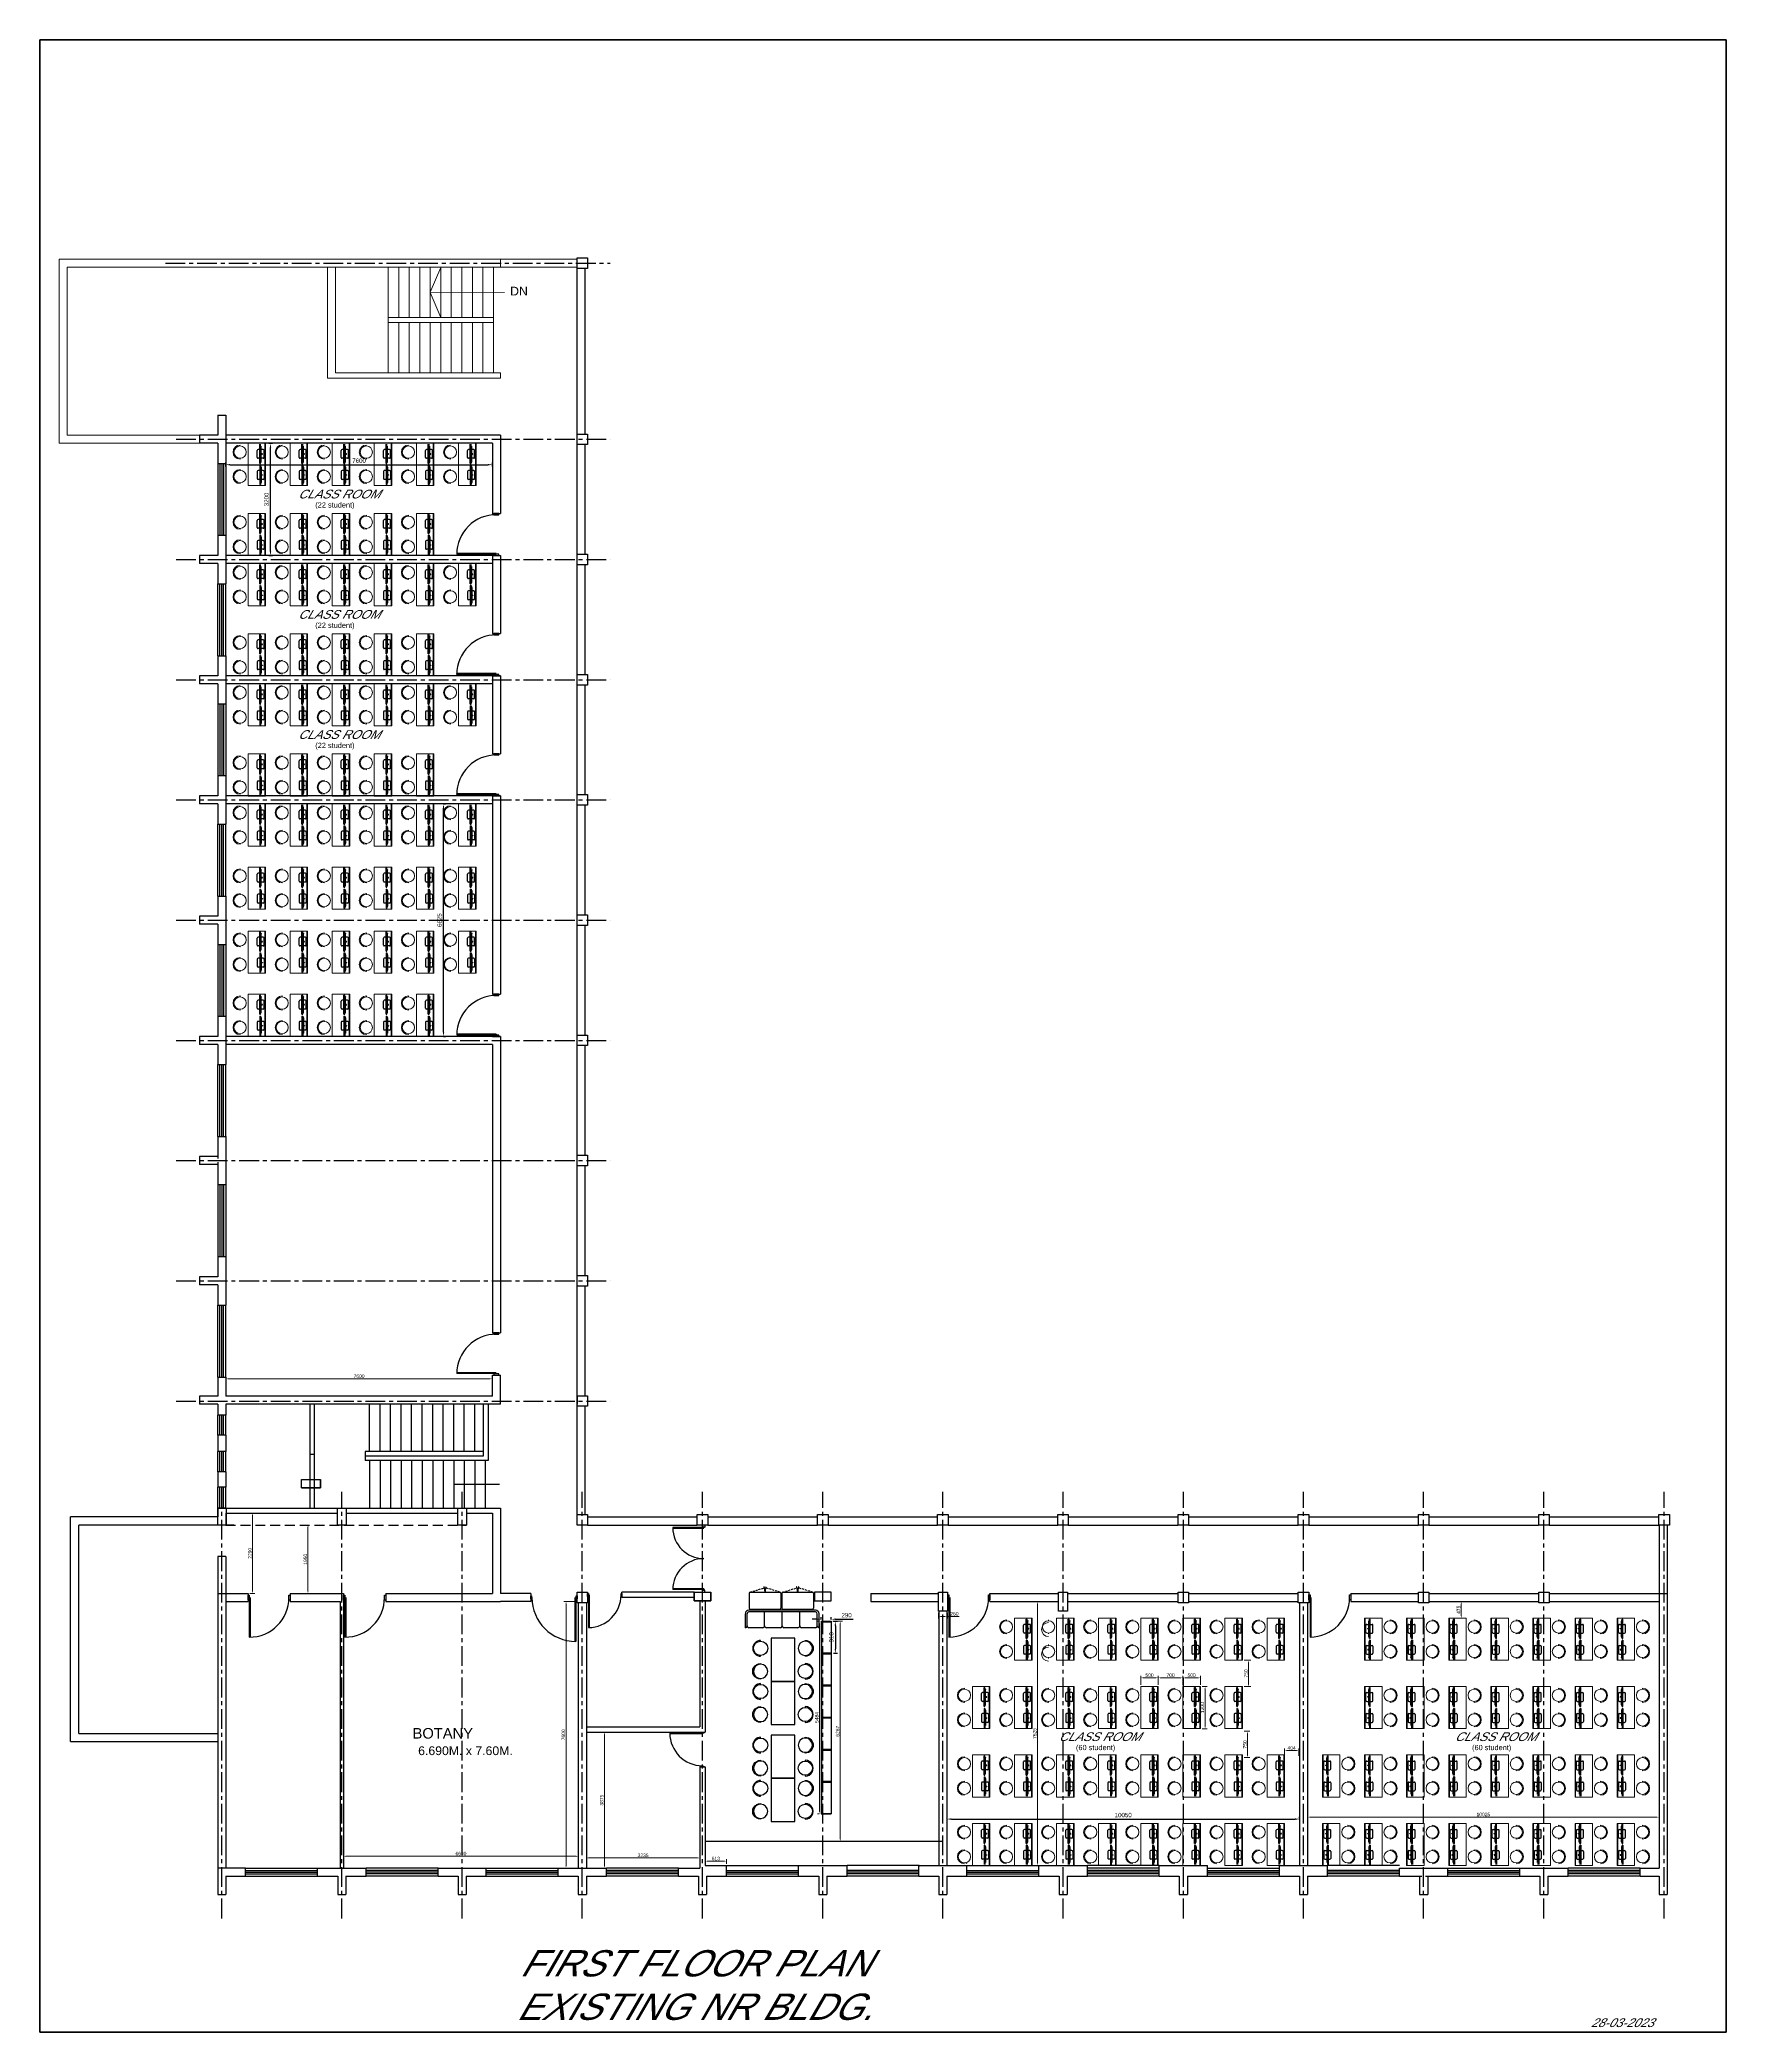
# Model space of a CAD drawing. Extents: x 348043 to 758301, y 133827 to 256568.
# Drawn here: x 579793 to 627867, y 133827 to 190619 of the extents above; entities that cross this region are included whole.
import ezdxf
from ezdxf.enums import TextEntityAlignment as Align

# ---------------------------------------------------------------- set-up
doc = ezdxf.new("R2010")
doc.units = 0
doc.header["$LTSCALE"] = 900
doc.header["$MEASUREMENT"] = 0
doc.header["$PDMODE"] = 34
for name, pattern in [('ACAD_ISO02W100', [15, 12, -3]), ('CENTER', [2, 1.25, -0.25, 0.25, -0.25]), ('HIDDEN', [0.375, 0.25, -0.125])]:
    doc.linetypes.add(name, pattern=pattern)
doc.layers.get('DEFPOINTS').update_dxf_attribs({"color": 3, "linetype": 'CONTINUOUS'})
for name, color, linetype in [('2', 7, 'CONTINUOUS'), ('door', 163, 'CONTINUOUS'), ('TEXT', 2, 'CONTINUOUS')]:
    doc.layers.add(name, color=color, linetype=linetype)
doc.layers.add('COL', color=6, linetype='CONTINUOUS', lineweight=25)
doc.styles.add('ROMANS', font='arial.ttf')
doc.dimstyles.new('MSADIM', dxfattribs={"dimscale": 50, "dimtxt": 2.5, "dimasz": 2.5, "dimexe": 1.2, "dimexo": 1, "dimgap": 1, "dimtad": 1, "dimdec": 0, "dimzin": 1, "dimdsep": 46, "dimtxsty": 'ROMANS', "dimcen": 0, "dimclrd": 3, "dimclrt": 6, "dimadec": 0, "dimazin": 0, "dimtfac": 1, "dimtdec": 0, "dimtofl": 0, "dimtmove": 0, "dimatfit": 3, "dimfxl": 1, "dimtvp": 0.1, "dimtolj": 1, "dimtzin": 1, "dimarcsym": 0})

# ---------------------------------------------------------------- blocks, each defined once
blk = doc.blocks.new('*D32')
at = {"layer": 'DEFPOINTS', "color": 0, "lineweight": 50, "ltscale": 1.25}
for p in [(585728, 148623), (585859, 148623), (585728, 146333)]:
    blk.add_point(p, dxfattribs=at)
at = {"layer": 'door', "color": 0, "linetype": 'ACAD_ISO02W100', "lineweight": 9, "ltscale": 1.25}
blk.add_line((585778, 148623), (585919, 148623), dxfattribs=at)
at = {"layer": 'door', "color": 3, "lineweight": 9, "ltscale": 1.25}
blk.add_line((585859, 146396), (585859, 148561), dxfattribs=at)
at = {"layer": 'door', "color": 0, "lineweight": 9, "ltscale": 1.25}
blk.add_line((585778, 146333), (585919, 146333), dxfattribs=at)
at = {"layer": 'door', "color": 3, "lineweight": 50, "ltscale": 1.25}
for points in [[(585848, 148561), (585869, 148561), (585859, 148623)], [(585848, 146396), (585869, 146396), (585859, 146333)]]:
    blk.add_solid(points, dxfattribs=at)
at = {"layer": 'door', "color": 6, "lineweight": 5, "ltscale": 1.25, "insert": (585783, 147478), "char_height": 100, "attachment_point": 5, "rotation": 90, "style": 'ROMANS'}
blk.add_mtext('\\A1;2290', dxfattribs=at)
blk = doc.blocks.new('*D33')
at = {"layer": 'DEFPOINTS', "color": 0, "lineweight": 50, "ltscale": 1.25}
for p in [(587437, 148283), (587533, 148283), (587533, 146333)]:
    blk.add_point(p, dxfattribs=at)
at = {"layer": 'door', "color": 0, "linetype": 'ACAD_ISO02W100', "lineweight": 9, "ltscale": 1.25}
blk.add_line((587483, 148283), (587377, 148283), dxfattribs=at)
at = {"layer": 'door', "color": 3, "lineweight": 9, "ltscale": 1.25}
blk.add_line((587437, 146396), (587437, 148221), dxfattribs=at)
at = {"layer": 'door', "color": 0, "lineweight": 9, "ltscale": 1.25}
blk.add_line((587483, 146333), (587377, 146333), dxfattribs=at)
at = {"layer": 'door', "color": 3, "lineweight": 50, "ltscale": 1.25}
for points in [[(587426, 148221), (587447, 148221), (587437, 148283)], [(587426, 146396), (587447, 146396), (587437, 146333)]]:
    blk.add_solid(points, dxfattribs=at)
at = {"layer": 'door', "color": 6, "lineweight": 5, "ltscale": 1.25, "insert": (587361, 147308), "char_height": 100, "attachment_point": 5, "rotation": 90, "style": 'ROMANS'}
blk.add_mtext('\\A1;1950', dxfattribs=at)
blk = doc.blocks.new('*D34')
at = {"layer": 'DEFPOINTS', "color": 0, "lineweight": 50, "ltscale": 1.25}
for p in [(592693, 152450), (585093, 151958), (592693, 151958)]:
    blk.add_point(p, dxfattribs=at)
at = {"layer": 'door', "color": 0, "lineweight": 9, "ltscale": 1.25}
blk.add_line((585093, 152008), (585093, 152510), dxfattribs=at)
at = {"layer": 'door', "color": 3, "lineweight": 9, "ltscale": 1.25}
blk.add_line((585155, 152450), (592630, 152450), dxfattribs=at)
at = {"layer": 'door', "color": 0, "linetype": 'ACAD_ISO02W100', "lineweight": 9, "ltscale": 1.25}
blk.add_line((592693, 152008), (592693, 152510), dxfattribs=at)
at = {"layer": 'door', "color": 3, "lineweight": 50, "ltscale": 1.25}
for points in [[(585155, 152461), (585155, 152440), (585093, 152450)], [(592630, 152461), (592630, 152440), (592693, 152450)]]:
    blk.add_solid(points, dxfattribs=at)
at = {"layer": 'door', "color": 6, "lineweight": 5, "ltscale": 1.25, "insert": (588893, 152526), "char_height": 100, "attachment_point": 5, "style": 'ROMANS'}
blk.add_mtext('\\A1;7600', dxfattribs=at)
blk = doc.blocks.new('*D35')
at = {"layer": 'DEFPOINTS', "color": 0, "lineweight": 50, "ltscale": 1.25}
for p in [(595143, 138841), (588453, 138503), (595143, 138503)]:
    blk.add_point(p, dxfattribs=at)
at = {"layer": 'door', "color": 0, "lineweight": 9, "ltscale": 1.25}
blk.add_line((588453, 138553), (588453, 138901), dxfattribs=at)
at = {"layer": 'door', "color": 3, "lineweight": 9, "ltscale": 1.25}
blk.add_line((588515, 138841), (595080, 138841), dxfattribs=at)
at = {"layer": 'door', "color": 0, "linetype": 'ACAD_ISO02W100', "lineweight": 9, "ltscale": 1.25}
blk.add_line((595143, 138553), (595143, 138901), dxfattribs=at)
at = {"layer": 'door', "color": 3, "lineweight": 50, "ltscale": 1.25}
for points in [[(588515, 138851), (588515, 138830), (588453, 138841)], [(595080, 138851), (595080, 138830), (595143, 138841)]]:
    blk.add_solid(points, dxfattribs=at)
at = {"layer": 'door', "color": 6, "lineweight": 5, "ltscale": 1.25, "insert": (591798, 138917), "char_height": 100, "attachment_point": 5, "style": 'ROMANS'}
blk.add_mtext('\\A1;6690', dxfattribs=at)
blk = doc.blocks.new('*D36')
at = {"layer": 'DEFPOINTS', "color": 0, "lineweight": 50, "ltscale": 1.25}
for p in [(595108, 146103), (594793, 138503), (595108, 138503)]:
    blk.add_point(p, dxfattribs=at)
at = {"layer": 'door', "color": 0, "lineweight": 9, "ltscale": 1.25}
blk.add_line((595058, 146103), (594733, 146103), dxfattribs=at)
at = {"layer": 'door', "color": 3, "lineweight": 9, "ltscale": 1.25}
blk.add_line((594793, 146041), (594793, 138566), dxfattribs=at)
at = {"layer": 'door', "color": 0, "linetype": 'ACAD_ISO02W100', "lineweight": 9, "ltscale": 1.25}
blk.add_line((595058, 138503), (594733, 138503), dxfattribs=at)
at = {"layer": 'door', "color": 3, "lineweight": 50, "ltscale": 1.25}
for points in [[(594782, 146041), (594803, 146041), (594793, 146103)], [(594782, 138566), (594803, 138566), (594793, 138503)]]:
    blk.add_solid(points, dxfattribs=at)
at = {"layer": 'door', "color": 6, "lineweight": 5, "ltscale": 1.25, "insert": (594717, 142303), "char_height": 100, "attachment_point": 5, "rotation": 90, "style": 'ROMANS'}
blk.add_mtext('\\A1;7600', dxfattribs=at)
blk = doc.blocks.new('*D37')
at = {"layer": 'DEFPOINTS', "color": 0, "lineweight": 50, "ltscale": 1.25}
for p in [(595373, 142378), (595373, 138503), (595886, 138503)]:
    blk.add_point(p, dxfattribs=at)
at = {"layer": 'door', "color": 0, "lineweight": 9, "ltscale": 1.25}
blk.add_line((595423, 142378), (595946, 142378), dxfattribs=at)
at = {"layer": 'door', "color": 3, "lineweight": 9, "ltscale": 1.25}
blk.add_line((595886, 142316), (595886, 138566), dxfattribs=at)
at = {"layer": 'door', "color": 0, "linetype": 'ACAD_ISO02W100', "lineweight": 9, "ltscale": 1.25}
blk.add_line((595423, 138503), (595946, 138503), dxfattribs=at)
at = {"layer": 'door', "color": 3, "lineweight": 50, "ltscale": 1.25}
for points in [[(595875, 142316), (595896, 142316), (595886, 142378)], [(595875, 138566), (595896, 138566), (595886, 138503)]]:
    blk.add_solid(points, dxfattribs=at)
at = {"layer": 'door', "color": 6, "lineweight": 5, "ltscale": 1.25, "insert": (595810, 140441), "char_height": 100, "attachment_point": 5, "rotation": 90, "style": 'ROMANS'}
blk.add_mtext('\\A1;3875', dxfattribs=at)
blk = doc.blocks.new('*D38')
at = {"layer": 'DEFPOINTS', "color": 0, "lineweight": 50, "ltscale": 1.25}
for p in [(605408, 145828), (605668, 145828), (605668, 145676)]:
    blk.add_point(p, dxfattribs=at)
at = {"layer": 'door', "color": 0, "lineweight": 9, "ltscale": 1.25}
blk.add_line((605408, 145778), (605408, 145616), dxfattribs=at)
at = {"layer": 'door', "color": 3, "lineweight": 9, "ltscale": 1.25}
for p, q in [((605470, 145676), (605605, 145676)), ((605668, 145676), (606003, 145676))]:
    blk.add_line(p, q, dxfattribs=at)
at = {"layer": 'door', "color": 0, "linetype": 'ACAD_ISO02W100', "lineweight": 9, "ltscale": 1.25}
blk.add_line((605668, 145778), (605668, 145616), dxfattribs=at)
at = {"layer": 'door', "color": 3, "lineweight": 50, "ltscale": 1.25}
for points in [[(605470, 145686), (605470, 145665), (605408, 145676)], [(605605, 145686), (605605, 145665), (605668, 145676)]]:
    blk.add_solid(points, dxfattribs=at)
at = {"layer": 'door', "color": 6, "lineweight": 5, "ltscale": 1.25, "insert": (605866, 145752), "char_height": 100, "attachment_point": 5, "style": 'ROMANS'}
blk.add_mtext('\\A1;260', dxfattribs=at)
blk = doc.blocks.new('*D39')
at = {"layer": 'DEFPOINTS', "color": 0, "lineweight": 50, "ltscale": 1.25}
for p in [(598607, 138792), (595373, 138503), (598607, 138503)]:
    blk.add_point(p, dxfattribs=at)
at = {"layer": 'door', "color": 0, "lineweight": 9, "ltscale": 1.25}
blk.add_line((595373, 138553), (595373, 138852), dxfattribs=at)
at = {"layer": 'door', "color": 3, "lineweight": 9, "ltscale": 1.25}
blk.add_line((595435, 138792), (598545, 138792), dxfattribs=at)
at = {"layer": 'door', "color": 0, "linetype": 'ACAD_ISO02W100', "lineweight": 9, "ltscale": 1.25}
blk.add_line((598607, 138553), (598607, 138852), dxfattribs=at)
at = {"layer": 'door', "color": 3, "lineweight": 50, "ltscale": 1.25}
for points in [[(595435, 138802), (595435, 138782), (595373, 138792)], [(598545, 138802), (598545, 138782), (598607, 138792)]]:
    blk.add_solid(points, dxfattribs=at)
at = {"layer": 'door', "color": 6, "lineweight": 5, "ltscale": 1.25, "insert": (596990, 138868), "char_height": 100, "attachment_point": 5, "style": 'ROMANS'}
blk.add_mtext('\\A1;3235', dxfattribs=at)
blk = doc.blocks.new('*D40')
at = {"layer": 'DEFPOINTS', "color": 0, "lineweight": 50, "ltscale": 1.25}
for p in [(598757, 138578), (599370, 138700), (599370, 138578)]:
    blk.add_point(p, dxfattribs=at)
at = {"layer": 'door', "color": 0, "lineweight": 9, "ltscale": 1.25}
blk.add_line((598757, 138628), (598757, 138760), dxfattribs=at)
at = {"layer": 'door', "color": 3, "lineweight": 9, "ltscale": 1.25}
blk.add_line((598820, 138700), (599308, 138700), dxfattribs=at)
at = {"layer": 'door', "color": 0, "linetype": 'ACAD_ISO02W100', "lineweight": 9, "ltscale": 1.25}
blk.add_line((599370, 138628), (599370, 138760), dxfattribs=at)
at = {"layer": 'door', "color": 3, "lineweight": 50, "ltscale": 1.25}
for points in [[(598820, 138711), (598820, 138690), (598757, 138700)], [(599308, 138711), (599308, 138690), (599370, 138700)]]:
    blk.add_solid(points, dxfattribs=at)
at = {"layer": 'door', "color": 6, "lineweight": 5, "ltscale": 1.25, "insert": (599064, 138776), "char_height": 100, "attachment_point": 5, "style": 'ROMANS'}
blk.add_mtext('\\A1;613', dxfattribs=at)
blk = doc.blocks.new('CHA')
at = {"layer": '2', "color": 30, "linetype": 'Continuous'}
for p, q in [((-0.225, 0), (-0.25, 0)), ((0.25, 0), (0.225, 0))]:
    blk.add_line(p, q, dxfattribs=at)
blk.add_circle((0, 0), 0.225, dxfattribs=at)
blk.add_arc((0, 0), 0.25, 180, 0, dxfattribs=at)
blk = doc.blocks.new('*D55')
at = {"layer": 'DEFPOINTS', "color": 0, "lineweight": 50, "ltscale": 1.25}
for p in [(602353, 145538), (602353, 144628), (602471, 144628)]:
    blk.add_point(p, dxfattribs=at)
at = {"layer": 'door', "color": 0, "lineweight": -2, "ltscale": 1.25}
for p, q in [((602421, 145538), (602531, 145538)), ((602421, 144628), (602531, 144628))]:
    blk.add_line(p, q, dxfattribs=at)
at = {"layer": 'door', "color": 3, "lineweight": -2, "ltscale": 1.25}
blk.add_line((602471, 145413), (602471, 144753), dxfattribs=at)
at = {"layer": 'door', "color": 3, "lineweight": 50, "ltscale": 1.25}
for points in [[(602450, 145413), (602492, 145413), (602471, 145538)], [(602450, 144753), (602492, 144753), (602471, 144628)]]:
    blk.add_solid(points, dxfattribs=at)
at = {"layer": 'door', "color": 6, "lineweight": 5, "ltscale": 1.25, "insert": (602357, 145083), "char_height": 125, "attachment_point": 5, "rotation": 90, "style": 'ROMANS'}
blk.add_mtext('\\A1;910', dxfattribs=at)
blk = doc.blocks.new('*D56')
at = {"layer": 'DEFPOINTS', "color": 0, "lineweight": 50, "ltscale": 1.25}
for p in [(602063, 145538), (602353, 145598), (602353, 145538)]:
    blk.add_point(p, dxfattribs=at)
at = {"layer": 'door', "color": 3, "lineweight": -2, "ltscale": 1.25}
for p, q in [((601938, 145598), (601813, 145598)), ((602478, 145598), (602981, 145598))]:
    blk.add_line(p, q, dxfattribs=at)
at = {"layer": 'door', "color": 0, "lineweight": -2, "ltscale": 1.25}
for p, q in [((602063, 145588), (602063, 145658)), ((602353, 145588), (602353, 145658))]:
    blk.add_line(p, q, dxfattribs=at)
at = {"layer": 'door', "color": 3, "lineweight": 50, "ltscale": 1.25}
for points in [[(601938, 145619), (601938, 145577), (602063, 145598)], [(602478, 145619), (602478, 145577), (602353, 145598)]]:
    blk.add_solid(points, dxfattribs=at)
at = {"layer": 'door', "color": 6, "lineweight": 5, "ltscale": 1.25, "insert": (602792, 145712), "char_height": 125, "attachment_point": 5, "style": 'ROMANS'}
blk.add_mtext('\\A1;290', dxfattribs=at)
blk = doc.blocks.new('*D57')
at = {"layer": 'DEFPOINTS', "color": 0, "lineweight": 50, "ltscale": 1.25}
for p in [(602063, 145538), (602019, 140054), (602063, 140054)]:
    blk.add_point(p, dxfattribs=at)
at = {"layer": 'door', "color": 0, "lineweight": 9, "ltscale": 1.25}
blk.add_line((602013, 145538), (601959, 145538), dxfattribs=at)
at = {"layer": 'door', "color": 3, "lineweight": 9, "ltscale": 1.25}
blk.add_line((602019, 145476), (602019, 140117), dxfattribs=at)
at = {"layer": 'door', "color": 0, "linetype": 'ACAD_ISO02W100', "lineweight": 9, "ltscale": 1.25}
blk.add_line((602013, 140054), (601959, 140054), dxfattribs=at)
at = {"layer": 'door', "color": 3, "lineweight": 50, "ltscale": 1.25}
for points in [[(602008, 145476), (602029, 145476), (602019, 145538)], [(602008, 140117), (602029, 140117), (602019, 140054)]]:
    blk.add_solid(points, dxfattribs=at)
at = {"layer": 'door', "color": 6, "lineweight": 5, "ltscale": 1.25, "insert": (601943, 142796), "char_height": 100, "attachment_point": 5, "rotation": 90, "style": 'ROMANS'}
blk.add_mtext('\\A1;5484', dxfattribs=at)
blk = doc.blocks.new('*D58')
at = {"layer": 'DEFPOINTS', "color": 0, "lineweight": 50, "ltscale": 1.25}
for p in [(602353, 145538), (602353, 139271), (602612, 139271)]:
    blk.add_point(p, dxfattribs=at)
at = {"layer": 'door', "color": 0, "lineweight": 9, "ltscale": 1.25}
blk.add_line((602403, 145538), (602672, 145538), dxfattribs=at)
at = {"layer": 'door', "color": 3, "lineweight": 9, "ltscale": 1.25}
blk.add_line((602612, 145476), (602612, 139333), dxfattribs=at)
at = {"layer": 'door', "color": 0, "linetype": 'ACAD_ISO02W100', "lineweight": 9, "ltscale": 1.25}
blk.add_line((602403, 139271), (602672, 139271), dxfattribs=at)
at = {"layer": 'door', "color": 3, "lineweight": 50, "ltscale": 1.25}
for points in [[(602601, 145476), (602622, 145476), (602612, 145538)], [(602601, 139333), (602622, 139333), (602612, 139271)]]:
    blk.add_solid(points, dxfattribs=at)
at = {"layer": 'door', "color": 6, "lineweight": 5, "ltscale": 1.25, "insert": (602536, 142404), "char_height": 100, "attachment_point": 5, "rotation": 90, "style": 'ROMANS'}
blk.add_mtext('\\A1;6267', dxfattribs=at)
blk = doc.blocks.new('*D110')
at = {"layer": 'DEFPOINTS', "color": 0, "lineweight": 50, "ltscale": 1.25}
for p in [(620208, 146103), (620315, 146103), (620208, 145628)]:
    blk.add_point(p, dxfattribs=at)
at = {"layer": 'door', "color": 0, "linetype": 'ACAD_ISO02W100', "lineweight": 9, "ltscale": 1.25}
blk.add_line((620258, 146103), (620375, 146103), dxfattribs=at)
at = {"layer": 'door', "color": 3, "lineweight": 9, "ltscale": 1.25}
blk.add_line((620315, 145691), (620315, 146041), dxfattribs=at)
at = {"layer": 'door', "color": 0, "lineweight": 9, "ltscale": 1.25}
blk.add_line((620258, 145628), (620375, 145628), dxfattribs=at)
at = {"layer": 'door', "color": 3, "lineweight": 50, "ltscale": 1.25}
for points in [[(620305, 146041), (620325, 146041), (620315, 146103)], [(620305, 145691), (620325, 145691), (620315, 145628)]]:
    blk.add_solid(points, dxfattribs=at)
at = {"layer": 'door', "color": 6, "lineweight": 5, "ltscale": 1.25, "insert": (620239, 145866), "char_height": 100, "attachment_point": 5, "rotation": 90, "style": 'ROMANS'}
blk.add_mtext('\\A1;475', dxfattribs=at)
blk = doc.blocks.new('*D111')
at = {"layer": 'DEFPOINTS', "color": 0, "lineweight": 50, "ltscale": 1.25}
for p in [(611678, 143926), (611178, 143678), (611678, 143678)]:
    blk.add_point(p, dxfattribs=at)
at = {"layer": 'door', "color": 0, "lineweight": 9, "ltscale": 1.25}
blk.add_line((611178, 143728), (611178, 143986), dxfattribs=at)
at = {"layer": 'door', "color": 3, "lineweight": 9, "ltscale": 1.25}
blk.add_line((611240, 143926), (611615, 143926), dxfattribs=at)
at = {"layer": 'door', "color": 0, "linetype": 'ACAD_ISO02W100', "lineweight": 9, "ltscale": 1.25}
blk.add_line((611678, 143728), (611678, 143986), dxfattribs=at)
at = {"layer": 'door', "color": 3, "lineweight": 50, "ltscale": 1.25}
for points in [[(611240, 143936), (611240, 143916), (611178, 143926)], [(611615, 143936), (611615, 143916), (611678, 143926)]]:
    blk.add_solid(points, dxfattribs=at)
at = {"layer": 'door', "color": 6, "lineweight": 5, "ltscale": 1.25, "insert": (611428, 144002), "char_height": 100, "attachment_point": 5, "style": 'ROMANS'}
blk.add_mtext('\\A1;500', dxfattribs=at)
blk = doc.blocks.new('*D112')
at = {"layer": 'DEFPOINTS', "color": 0, "lineweight": 50, "ltscale": 1.25}
for p in [(612378, 143926), (611678, 143678), (612378, 143678)]:
    blk.add_point(p, dxfattribs=at)
at = {"layer": 'door', "color": 0, "lineweight": 9, "ltscale": 1.25}
blk.add_line((611678, 143728), (611678, 143986), dxfattribs=at)
at = {"layer": 'door', "color": 3, "lineweight": 9, "ltscale": 1.25}
blk.add_line((611740, 143926), (612315, 143926), dxfattribs=at)
at = {"layer": 'door', "color": 0, "linetype": 'ACAD_ISO02W100', "lineweight": 9, "ltscale": 1.25}
blk.add_line((612378, 143728), (612378, 143986), dxfattribs=at)
at = {"layer": 'door', "color": 3, "lineweight": 50, "ltscale": 1.25}
for points in [[(611740, 143936), (611740, 143916), (611678, 143926)], [(612315, 143936), (612315, 143916), (612378, 143926)]]:
    blk.add_solid(points, dxfattribs=at)
at = {"layer": 'door', "color": 6, "lineweight": 5, "ltscale": 1.25, "insert": (612028, 144002), "char_height": 100, "attachment_point": 5, "style": 'ROMANS'}
blk.add_mtext('\\A1;700', dxfattribs=at)
blk = doc.blocks.new('*D113')
at = {"layer": 'DEFPOINTS', "color": 0, "lineweight": 50, "ltscale": 1.25}
for p in [(612878, 143926), (612378, 143678), (612878, 143678)]:
    blk.add_point(p, dxfattribs=at)
at = {"layer": 'door', "color": 0, "lineweight": 9, "ltscale": 1.25}
blk.add_line((612378, 143728), (612378, 143986), dxfattribs=at)
at = {"layer": 'door', "color": 3, "lineweight": 9, "ltscale": 1.25}
blk.add_line((612440, 143926), (612815, 143926), dxfattribs=at)
at = {"layer": 'door', "color": 0, "linetype": 'ACAD_ISO02W100', "lineweight": 9, "ltscale": 1.25}
blk.add_line((612878, 143728), (612878, 143986), dxfattribs=at)
at = {"layer": 'door', "color": 3, "lineweight": 50, "ltscale": 1.25}
for points in [[(612440, 143936), (612440, 143916), (612378, 143926)], [(612815, 143936), (612815, 143916), (612878, 143926)]]:
    blk.add_solid(points, dxfattribs=at)
at = {"layer": 'door', "color": 6, "lineweight": 5, "ltscale": 1.25, "insert": (612628, 144002), "char_height": 100, "attachment_point": 5, "style": 'ROMANS'}
blk.add_mtext('\\A1;500', dxfattribs=at)
blk = doc.blocks.new('*D114')
at = {"layer": 'DEFPOINTS', "color": 0, "lineweight": 50, "ltscale": 1.25}
for p in [(612878, 143678), (612878, 142478), (613011, 142478)]:
    blk.add_point(p, dxfattribs=at)
at = {"layer": 'door', "color": 0, "lineweight": 9, "ltscale": 1.25}
blk.add_line((612928, 143678), (613071, 143678), dxfattribs=at)
at = {"layer": 'door', "color": 3, "lineweight": 9, "ltscale": 1.25}
blk.add_line((613011, 143616), (613011, 142541), dxfattribs=at)
at = {"layer": 'door', "color": 0, "linetype": 'ACAD_ISO02W100', "lineweight": 9, "ltscale": 1.25}
blk.add_line((612928, 142478), (613071, 142478), dxfattribs=at)
at = {"layer": 'door', "color": 3, "lineweight": 50, "ltscale": 1.25}
for points in [[(613001, 143616), (613021, 143616), (613011, 143678)], [(613001, 142541), (613021, 142541), (613011, 142478)]]:
    blk.add_solid(points, dxfattribs=at)
at = {"layer": 'door', "color": 6, "lineweight": 5, "ltscale": 1.25, "insert": (612935, 143078), "char_height": 100, "attachment_point": 5, "rotation": 90, "style": 'ROMANS'}
blk.add_mtext('\\A1;1200', dxfattribs=at)
blk = doc.blocks.new('*D115')
at = {"layer": 'DEFPOINTS', "color": 0, "lineweight": 50, "ltscale": 1.25}
for p in [(614078, 144428), (614078, 143678), (614253, 143678)]:
    blk.add_point(p, dxfattribs=at)
at = {"layer": 'door', "color": 0, "lineweight": 9, "ltscale": 1.25}
blk.add_line((614128, 144428), (614313, 144428), dxfattribs=at)
at = {"layer": 'door', "color": 3, "lineweight": 9, "ltscale": 1.25}
blk.add_line((614253, 144366), (614253, 143741), dxfattribs=at)
at = {"layer": 'door', "color": 0, "linetype": 'ACAD_ISO02W100', "lineweight": 9, "ltscale": 1.25}
blk.add_line((614128, 143678), (614313, 143678), dxfattribs=at)
at = {"layer": 'door', "color": 3, "lineweight": 50, "ltscale": 1.25}
for points in [[(614243, 144366), (614263, 144366), (614253, 144428)], [(614243, 143741), (614263, 143741), (614253, 143678)]]:
    blk.add_solid(points, dxfattribs=at)
at = {"layer": 'door', "color": 6, "lineweight": 5, "ltscale": 1.25, "insert": (614177, 144053), "char_height": 100, "attachment_point": 5, "rotation": 90, "style": 'ROMANS'}
blk.add_mtext('\\A1;750', dxfattribs=at)
blk = doc.blocks.new('*D116')
at = {"layer": 'DEFPOINTS', "color": 0, "lineweight": 50, "ltscale": 1.25}
for p in [(614078, 142403), (614078, 141653), (614224, 141653)]:
    blk.add_point(p, dxfattribs=at)
at = {"layer": 'door', "color": 0, "lineweight": 9, "ltscale": 1.25}
blk.add_line((614128, 142403), (614284, 142403), dxfattribs=at)
at = {"layer": 'door', "color": 3, "lineweight": 9, "ltscale": 1.25}
blk.add_line((614224, 142341), (614224, 141716), dxfattribs=at)
at = {"layer": 'door', "color": 0, "linetype": 'ACAD_ISO02W100', "lineweight": 9, "ltscale": 1.25}
blk.add_line((614128, 141653), (614284, 141653), dxfattribs=at)
at = {"layer": 'door', "color": 3, "lineweight": 50, "ltscale": 1.25}
for points in [[(614214, 142341), (614234, 142341), (614224, 142403)], [(614214, 141716), (614234, 141716), (614224, 141653)]]:
    blk.add_solid(points, dxfattribs=at)
at = {"layer": 'door', "color": 6, "lineweight": 5, "ltscale": 1.25, "insert": (614148, 142028), "char_height": 100, "attachment_point": 5, "rotation": 90, "style": 'ROMANS'}
blk.add_mtext('\\A1;750', dxfattribs=at)
blk = doc.blocks.new('*D117')
at = {"layer": 'DEFPOINTS', "color": 0, "lineweight": 50, "ltscale": 1.25}
for p in [(615278, 141653), (615682, 141852), (615682, 141653)]:
    blk.add_point(p, dxfattribs=at)
at = {"layer": 'door', "color": 0, "lineweight": 9, "ltscale": 1.25}
blk.add_line((615278, 141703), (615278, 141912), dxfattribs=at)
at = {"layer": 'door', "color": 3, "lineweight": 9, "ltscale": 1.25}
blk.add_line((615340, 141852), (615620, 141852), dxfattribs=at)
at = {"layer": 'door', "color": 0, "linetype": 'ACAD_ISO02W100', "lineweight": 9, "ltscale": 1.25}
blk.add_line((615682, 141703), (615682, 141912), dxfattribs=at)
at = {"layer": 'door', "color": 3, "lineweight": 50, "ltscale": 1.25}
for points in [[(615340, 141862), (615340, 141842), (615278, 141852)], [(615620, 141862), (615620, 141842), (615682, 141852)]]:
    blk.add_solid(points, dxfattribs=at)
at = {"layer": 'door', "color": 6, "lineweight": 5, "ltscale": 1.25, "insert": (615480, 141928), "char_height": 100, "attachment_point": 5, "style": 'ROMANS'}
blk.add_mtext('\\A1;404', dxfattribs=at)
blk = doc.blocks.new('*D118')
at = {"layer": 'DEFPOINTS', "color": 0, "lineweight": 50, "ltscale": 1.25}
for p in [(592693, 178508), (585093, 177521), (592693, 177521)]:
    blk.add_point(p, dxfattribs=at)
at = {"layer": 'door', "color": 0, "lineweight": -2, "ltscale": 1.25}
for p, q in [((585093, 178458), (585093, 178568)), ((592693, 178458), (592693, 178568))]:
    blk.add_line(p, q, dxfattribs=at)
at = {"layer": 'door', "color": 3, "lineweight": -2, "ltscale": 1.25}
blk.add_line((585218, 178508), (592568, 178508), dxfattribs=at)
at = {"layer": 'door', "color": 3, "lineweight": 50, "ltscale": 1.25}
for points in [[(585218, 178529), (585218, 178487), (585093, 178508)], [(592568, 178529), (592568, 178487), (592693, 178508)]]:
    blk.add_solid(points, dxfattribs=at)
at = {"layer": 'door', "color": 6, "lineweight": 50, "ltscale": 1.25, "insert": (588893, 178622), "char_height": 125, "attachment_point": 5, "style": 'ROMANS'}
blk.add_mtext('\\A1;7600', dxfattribs=at)
blk = doc.blocks.new('*D119')
at = {"layer": 'DEFPOINTS', "color": 0, "lineweight": 50, "ltscale": 1.25}
for p in [(586228, 179118), (586368, 179118), (586228, 175918)]:
    blk.add_point(p, dxfattribs=at)
at = {"layer": 'door', "color": 0, "lineweight": -2, "ltscale": 1.25}
for p, q in [((586318, 179118), (586428, 179118)), ((586318, 175918), (586428, 175918))]:
    blk.add_line(p, q, dxfattribs=at)
at = {"layer": 'door', "color": 3, "lineweight": -2, "ltscale": 1.25}
blk.add_line((586368, 176043), (586368, 178993), dxfattribs=at)
at = {"layer": 'door', "color": 3, "lineweight": 50, "ltscale": 1.25}
for points in [[(586347, 178993), (586389, 178993), (586368, 179118)], [(586347, 176043), (586389, 176043), (586368, 175918)]]:
    blk.add_solid(points, dxfattribs=at)
at = {"layer": 'door', "color": 6, "lineweight": 50, "ltscale": 1.25, "insert": (586254, 177518), "char_height": 125, "attachment_point": 5, "rotation": 90, "style": 'ROMANS'}
blk.add_mtext('\\A1;3200', dxfattribs=at)
blk = doc.blocks.new('*D120')
at = {"layer": 'DEFPOINTS', "color": 0, "lineweight": 50, "ltscale": 1.25}
for p in [(591277, 168838), (591301, 168838), (591277, 162213)]:
    blk.add_point(p, dxfattribs=at)
at = {"layer": 'door', "color": 0, "lineweight": -2, "ltscale": 1.25}
for p, q in [((591301, 168838), (591361, 168838)), ((591301, 162213), (591361, 162213))]:
    blk.add_line(p, q, dxfattribs=at)
at = {"layer": 'door', "color": 3, "lineweight": -2, "ltscale": 1.25}
blk.add_line((591301, 162338), (591301, 168713), dxfattribs=at)
at = {"layer": 'door', "color": 3, "lineweight": 50, "ltscale": 1.25}
for points in [[(591280, 168713), (591321, 168713), (591301, 168838)], [(591280, 162338), (591321, 162338), (591301, 162213)]]:
    blk.add_solid(points, dxfattribs=at)
at = {"layer": 'door', "color": 6, "lineweight": 50, "ltscale": 1.25, "insert": (591187, 165526), "char_height": 125, "attachment_point": 5, "rotation": 90, "style": 'ROMANS'}
blk.add_mtext('\\A1;6625', dxfattribs=at)
blk = doc.blocks.new('*D121')
at = {"layer": 'DEFPOINTS', "color": 0, "lineweight": 50, "ltscale": 1.25}
for p in [(605653, 139901), (615703, 139901), (615703, 139901)]:
    blk.add_point(p, dxfattribs=at)
at = {"layer": 'door', "color": 0, "lineweight": -2, "ltscale": 1.25}
for p, q in [((605653, 139901), (605653, 139841)), ((615703, 139901), (615703, 139961))]:
    blk.add_line(p, q, dxfattribs=at)
at = {"layer": 'door', "color": 3, "lineweight": -2, "ltscale": 1.25}
blk.add_line((605778, 139901), (615578, 139901), dxfattribs=at)
at = {"layer": 'door', "color": 3, "lineweight": 50, "ltscale": 1.25}
for points in [[(605778, 139922), (605778, 139880), (605653, 139901)], [(615578, 139922), (615578, 139880), (615703, 139901)]]:
    blk.add_solid(points, dxfattribs=at)
at = {"layer": 'door', "color": 6, "lineweight": 50, "ltscale": 1.25, "insert": (610678, 140015), "char_height": 125, "attachment_point": 5, "style": 'ROMANS'}
blk.add_mtext('\\A1;10050', dxfattribs=at)
blk = doc.blocks.new('*D122')
at = {"layer": 'DEFPOINTS', "color": 0, "lineweight": 50, "ltscale": 1.25}
for p in [(608233, 146103), (608270, 146103), (608270, 138578)]:
    blk.add_point(p, dxfattribs=at)
at = {"layer": 'door', "color": 0, "linetype": 'ACAD_ISO02W100', "lineweight": 9, "ltscale": 1.25}
blk.add_line((608220, 146103), (608173, 146103), dxfattribs=at)
at = {"layer": 'door', "color": 3, "lineweight": 9, "ltscale": 1.25}
blk.add_line((608233, 138641), (608233, 146041), dxfattribs=at)
at = {"layer": 'door', "color": 0, "lineweight": 9, "ltscale": 1.25}
blk.add_line((608220, 138578), (608173, 138578), dxfattribs=at)
at = {"layer": 'door', "color": 3, "lineweight": 50, "ltscale": 1.25}
for points in [[(608223, 146041), (608243, 146041), (608233, 146103)], [(608223, 138641), (608243, 138641), (608233, 138578)]]:
    blk.add_solid(points, dxfattribs=at)
at = {"layer": 'door', "color": 6, "lineweight": 5, "ltscale": 1.25, "insert": (608157, 142341), "char_height": 100, "attachment_point": 5, "rotation": 90, "style": 'ROMANS'}
blk.add_mtext('\\A1;7525', dxfattribs=at)
blk = doc.blocks.new('*D123')
at = {"layer": 'DEFPOINTS', "color": 0, "lineweight": 50, "ltscale": 1.25}
for p in [(615933, 139909), (625958, 139956), (625958, 139909)]:
    blk.add_point(p, dxfattribs=at)
at = {"layer": 'door', "color": 0, "lineweight": 9, "ltscale": 1.25}
blk.add_line((615933, 139959), (615933, 140016), dxfattribs=at)
at = {"layer": 'door', "color": 3, "lineweight": 9, "ltscale": 1.25}
blk.add_line((615995, 139956), (625895, 139956), dxfattribs=at)
at = {"layer": 'door', "color": 0, "linetype": 'ACAD_ISO02W100', "lineweight": 9, "ltscale": 1.25}
blk.add_line((625958, 139959), (625958, 140016), dxfattribs=at)
at = {"layer": 'door', "color": 3, "lineweight": 50, "ltscale": 1.25}
for points in [[(615995, 139966), (615995, 139946), (615933, 139956)], [(625895, 139966), (625895, 139946), (625958, 139956)]]:
    blk.add_solid(points, dxfattribs=at)
at = {"layer": 'door', "color": 6, "lineweight": 5, "ltscale": 1.25, "insert": (620945, 140032), "char_height": 100, "attachment_point": 5, "style": 'ROMANS'}
blk.add_mtext('\\A1;10025', dxfattribs=at)

msp = doc.modelspace()

# ---------------------------------------------------------------- linework, layer by layer
at = {"layer": '2', "color": 30, "linetype": 'Continuous'}
for p, q in [((585987.6, 178715.7), (585987.6, 178915.7)), ((586062.9, 178940.7), (586012.6, 178940.7)), ((586062.9, 178540.7), (586062.9, 179090.7)), ((586087.6, 178540.7), (586087.6, 179090.7)), ((586106.2, 178599), (586106.2, 179032.4)), ((586162.6, 178940.7), (586106.2, 178940.7)), ((586187.6, 178715.7), (586187.6, 178915.7)), ((587187.6, 178715.7), (587187.6, 178915.7)), ((587262.9, 178940.7), (587212.6, 178940.7)), ((587262.9, 178540.7), (587262.9, 179090.7)), ((587287.6, 178540.7), (587287.6, 179090.7)), ((587306.2, 178599), (587306.2, 179032.4)), ((587362.6, 178940.7), (587306.2, 178940.7)), ((587387.6, 178715.7), (587387.6, 178915.7)), ((588387.6, 178715.7), (588387.6, 178915.7)), ((588462.9, 178940.7), (588412.6, 178940.7)), ((588462.9, 178540.7), (588462.9, 179090.7)), ((588487.6, 178540.7), (588487.6, 179090.7)), ((588506.2, 178599), (588506.2, 179032.4)), ((588562.6, 178940.7), (588506.2, 178940.7)), ((588587.6, 178715.7), (588587.6, 178915.7)), ((589587.6, 178715.7), (589587.6, 178915.7)), ((589662.9, 178940.7), (589612.6, 178940.7)), ((589662.9, 178540.7), (589662.9, 179090.7)), ((589687.6, 178540.7), (589687.6, 179090.7)), ((589706.2, 178599), (589706.2, 179032.4)), ((589762.6, 178940.7), (589706.2, 178940.7)), ((589787.6, 178715.7), (589787.6, 178915.7)), ((590787.6, 178715.7), (590787.6, 178915.7)), ((590862.9, 178940.7), (590812.6, 178940.7)), ((590862.9, 178540.7), (590862.9, 179090.7)), ((590887.6, 178540.7), (590887.6, 179090.7)), ((590906.2, 178599), (590906.2, 179032.4)), ((590962.6, 178940.7), (590906.2, 178940.7)), ((590987.6, 178715.7), (590987.6, 178915.7)), ((591987.6, 178715.7), (591987.6, 178915.7)), ((592062.9, 178940.7), (592012.6, 178940.7)), ((592062.9, 178540.7), (592062.9, 179090.7)), ((592087.6, 178540.7), (592087.6, 179090.7)), ((592106.2, 178599), (592106.2, 179032.4)), ((592162.6, 178940.7), (592106.2, 178940.7)), ((592187.6, 178715.7), (592187.6, 178915.7)), ((586062.9, 178690.7), (586012.6, 178690.7)), ((586062.9, 178340.7), (586012.6, 178340.7)), ((586062.9, 178540.7), (586087.6, 178540.7)), ((586062.9, 178490.7), (586062.9, 177940.7)), ((586062.9, 178490.7), (586087.6, 178490.7)), ((586087.6, 178815.7), (586140.8, 178815.7)), ((586087.6, 178690.7), (586087.6, 178815.7)), ((586096.9, 178569.9), (586087.6, 178569.9)), ((586087.6, 178490.7), (586087.6, 177940.7)), ((586096.9, 178461.6), (586087.6, 178461.6)), ((586087.6, 178340.7), (586087.6, 178215.7)), ((586096.9, 178569.9), (586106.2, 178599)), ((586096.9, 178461.6), (586106.2, 178432.4)), ((586162.6, 178690.7), (586106.2, 178690.7)), ((586106.2, 178432.4), (586106.2, 177999)), ((586162.6, 178340.7), (586106.2, 178340.7)), ((587262.9, 178690.7), (587212.6, 178690.7)), ((587262.9, 178340.7), (587212.6, 178340.7)), ((587262.9, 178540.7), (587287.6, 178540.7)), ((587262.9, 178490.7), (587262.9, 177940.7)), ((587262.9, 178490.7), (587287.6, 178490.7)), ((587287.6, 178815.7), (587340.8, 178815.7)), ((587287.6, 178690.7), (587287.6, 178815.7)), ((587296.9, 178569.9), (587287.6, 178569.9)), ((587287.6, 178490.7), (587287.6, 177940.7)), ((587296.9, 178461.6), (587287.6, 178461.6)), ((587287.6, 178340.7), (587287.6, 178215.7)), ((587296.9, 178569.9), (587306.2, 178599)), ((587296.9, 178461.6), (587306.2, 178432.4)), ((587362.6, 178690.7), (587306.2, 178690.7)), ((587306.2, 178432.4), (587306.2, 177999)), ((587362.6, 178340.7), (587306.2, 178340.7)), ((588462.9, 178690.7), (588412.6, 178690.7)), ((588462.9, 178340.7), (588412.6, 178340.7)), ((588462.9, 178540.7), (588487.6, 178540.7)), ((588462.9, 178490.7), (588462.9, 177940.7)), ((588462.9, 178490.7), (588487.6, 178490.7)), ((588487.6, 178815.7), (588540.8, 178815.7)), ((588487.6, 178690.7), (588487.6, 178815.7)), ((588496.9, 178569.9), (588487.6, 178569.9)), ((588487.6, 178490.7), (588487.6, 177940.7)), ((588496.9, 178461.6), (588487.6, 178461.6)), ((588487.6, 178340.7), (588487.6, 178215.7)), ((588496.9, 178569.9), (588506.2, 178599)), ((588496.9, 178461.6), (588506.2, 178432.4)), ((588562.6, 178690.7), (588506.2, 178690.7)), ((588506.2, 178432.4), (588506.2, 177999)), ((588562.6, 178340.7), (588506.2, 178340.7)), ((589662.9, 178690.7), (589612.6, 178690.7)), ((589662.9, 178340.7), (589612.6, 178340.7)), ((589662.9, 178540.7), (589687.6, 178540.7)), ((589662.9, 178490.7), (589662.9, 177940.7)), ((589662.9, 178490.7), (589687.6, 178490.7)), ((589687.6, 178815.7), (589740.8, 178815.7)), ((589687.6, 178690.7), (589687.6, 178815.7)), ((589696.9, 178569.9), (589687.6, 178569.9)), ((589687.6, 178490.7), (589687.6, 177940.7)), ((589696.9, 178461.6), (589687.6, 178461.6)), ((589687.6, 178340.7), (589687.6, 178215.7)), ((589696.9, 178569.9), (589706.2, 178599)), ((589696.9, 178461.6), (589706.2, 178432.4)), ((589762.6, 178690.7), (589706.2, 178690.7)), ((589706.2, 178432.4), (589706.2, 177999)), ((589762.6, 178340.7), (589706.2, 178340.7)), ((590862.9, 178690.7), (590812.6, 178690.7)), ((590862.9, 178340.7), (590812.6, 178340.7)), ((590862.9, 178540.7), (590887.6, 178540.7)), ((590862.9, 178490.7), (590862.9, 177940.7)), ((590862.9, 178490.7), (590887.6, 178490.7)), ((590887.6, 178815.7), (590940.8, 178815.7)), ((590887.6, 178690.7), (590887.6, 178815.7)), ((590896.9, 178569.9), (590887.6, 178569.9)), ((590887.6, 178490.7), (590887.6, 177940.7)), ((590896.9, 178461.6), (590887.6, 178461.6)), ((590887.6, 178340.7), (590887.6, 178215.7)), ((590896.9, 178569.9), (590906.2, 178599)), ((590896.9, 178461.6), (590906.2, 178432.4)), ((590962.6, 178690.7), (590906.2, 178690.7)), ((590906.2, 178432.4), (590906.2, 177999)), ((590962.6, 178340.7), (590906.2, 178340.7)), ((592062.9, 178690.7), (592012.6, 178690.7)), ((592062.9, 178340.7), (592012.6, 178340.7)), ((592062.9, 178540.7), (592087.6, 178540.7)), ((592062.9, 178490.7), (592062.9, 177940.7)), ((592062.9, 178490.7), (592087.6, 178490.7)), ((592087.6, 178815.7), (592140.8, 178815.7)), ((592087.6, 178690.7), (592087.6, 178815.7)), ((592096.9, 178569.9), (592087.6, 178569.9)), ((592087.6, 178490.7), (592087.6, 177940.7)), ((592096.9, 178461.6), (592087.6, 178461.6)), ((592087.6, 178340.7), (592087.6, 178215.7)), ((592096.9, 178569.9), (592106.2, 178599)), ((592096.9, 178461.6), (592106.2, 178432.4)), ((592162.6, 178690.7), (592106.2, 178690.7)), ((592106.2, 178432.4), (592106.2, 177999)), ((592162.6, 178340.7), (592106.2, 178340.7)), ((585987.6, 178315.7), (585987.6, 178115.7)), ((586062.9, 178090.7), (586012.6, 178090.7)), ((586062.9, 177940.7), (586087.6, 177940.7)), ((586087.6, 178215.7), (586140.8, 178215.7)), ((586096.9, 177969.9), (586087.6, 177969.9)), ((586096.9, 177969.9), (586106.2, 177999)), ((586162.6, 178090.7), (586106.2, 178090.7)), ((586187.6, 178315.7), (586187.6, 178115.7)), ((587187.6, 178315.7), (587187.6, 178115.7)), ((587262.9, 178090.7), (587212.6, 178090.7)), ((587262.9, 177940.7), (587287.6, 177940.7)), ((587287.6, 178215.7), (587340.8, 178215.7)), ((587296.9, 177969.9), (587287.6, 177969.9)), ((587296.9, 177969.9), (587306.2, 177999)), ((587362.6, 178090.7), (587306.2, 178090.7)), ((587387.6, 178315.7), (587387.6, 178115.7)), ((588387.6, 178315.7), (588387.6, 178115.7)), ((588462.9, 178090.7), (588412.6, 178090.7)), ((588462.9, 177940.7), (588487.6, 177940.7)), ((588487.6, 178215.7), (588540.8, 178215.7)), ((588496.9, 177969.9), (588487.6, 177969.9)), ((588496.9, 177969.9), (588506.2, 177999)), ((588562.6, 178090.7), (588506.2, 178090.7)), ((588587.6, 178315.7), (588587.6, 178115.7)), ((589587.6, 178315.7), (589587.6, 178115.7)), ((589662.9, 178090.7), (589612.6, 178090.7)), ((589662.9, 177940.7), (589687.6, 177940.7)), ((589687.6, 178215.7), (589740.8, 178215.7)), ((589696.9, 177969.9), (589687.6, 177969.9)), ((589696.9, 177969.9), (589706.2, 177999)), ((589762.6, 178090.7), (589706.2, 178090.7)), ((589787.6, 178315.7), (589787.6, 178115.7)), ((590787.6, 178315.7), (590787.6, 178115.7)), ((590862.9, 178090.7), (590812.6, 178090.7)), ((590862.9, 177940.7), (590887.6, 177940.7)), ((590887.6, 178215.7), (590940.8, 178215.7)), ((590896.9, 177969.9), (590887.6, 177969.9)), ((590896.9, 177969.9), (590906.2, 177999)), ((590962.6, 178090.7), (590906.2, 178090.7)), ((590987.6, 178315.7), (590987.6, 178115.7)), ((591987.6, 178315.7), (591987.6, 178115.7)), ((592062.9, 178090.7), (592012.6, 178090.7)), ((592062.9, 177940.7), (592087.6, 177940.7)), ((592087.6, 178215.7), (592140.8, 178215.7)), ((592096.9, 177969.9), (592087.6, 177969.9)), ((592096.9, 177969.9), (592106.2, 177999)), ((592162.6, 178090.7), (592106.2, 178090.7)), ((592187.6, 178315.7), (592187.6, 178115.7)), ((585987.6, 176721.1), (585987.6, 176921.1)), ((586062.9, 176946.1), (586012.6, 176946.1)), ((586062.9, 176696.1), (586012.6, 176696.1)), ((586062.9, 176546.1), (586062.9, 177096.1)), ((586062.9, 177096.1), (586087.6, 177096.1)), ((586087.6, 176546.1), (586087.6, 177096.1)), ((586096.9, 177067), (586087.6, 177067)), ((586087.6, 176821.1), (586140.8, 176821.1)), ((586087.6, 176696.1), (586087.6, 176821.1)), ((586096.9, 177067), (586106.2, 177037.8)), ((586106.2, 176604.4), (586106.2, 177037.8)), ((586162.6, 176946.1), (586106.2, 176946.1)), ((586162.6, 176696.1), (586106.2, 176696.1)), ((586187.6, 176721.1), (586187.6, 176921.1)), ((587187.6, 176721.1), (587187.6, 176921.1)), ((587262.9, 176946.1), (587212.6, 176946.1)), ((587262.9, 176696.1), (587212.6, 176696.1)), ((587262.9, 176546.1), (587262.9, 177096.1)), ((587262.9, 177096.1), (587287.6, 177096.1)), ((587287.6, 176546.1), (587287.6, 177096.1)), ((587296.9, 177067), (587287.6, 177067)), ((587287.6, 176821.1), (587340.8, 176821.1)), ((587287.6, 176696.1), (587287.6, 176821.1)), ((587296.9, 177067), (587306.2, 177037.8)), ((587306.2, 176604.4), (587306.2, 177037.8)), ((587362.6, 176946.1), (587306.2, 176946.1)), ((587362.6, 176696.1), (587306.2, 176696.1)), ((587387.6, 176721.1), (587387.6, 176921.1)), ((588387.6, 176721.1), (588387.6, 176921.1)), ((588462.9, 176946.1), (588412.6, 176946.1)), ((588462.9, 176696.1), (588412.6, 176696.1)), ((588462.9, 176546.1), (588462.9, 177096.1)), ((588462.9, 177096.1), (588487.6, 177096.1)), ((588487.6, 176546.1), (588487.6, 177096.1)), ((588496.9, 177067), (588487.6, 177067)), ((588487.6, 176821.1), (588540.8, 176821.1)), ((588487.6, 176696.1), (588487.6, 176821.1)), ((588496.9, 177067), (588506.2, 177037.8)), ((588506.2, 176604.4), (588506.2, 177037.8)), ((588562.6, 176946.1), (588506.2, 176946.1)), ((588562.6, 176696.1), (588506.2, 176696.1)), ((588587.6, 176721.1), (588587.6, 176921.1)), ((589587.6, 176721.1), (589587.6, 176921.1)), ((589662.9, 176946.1), (589612.6, 176946.1)), ((589662.9, 176696.1), (589612.6, 176696.1)), ((589662.9, 176546.1), (589662.9, 177096.1)), ((589662.9, 177096.1), (589687.6, 177096.1)), ((589687.6, 176546.1), (589687.6, 177096.1)), ((589696.9, 177067), (589687.6, 177067)), ((589687.6, 176821.1), (589740.8, 176821.1)), ((589687.6, 176696.1), (589687.6, 176821.1)), ((589696.9, 177067), (589706.2, 177037.8)), ((589706.2, 176604.4), (589706.2, 177037.8)), ((589762.6, 176946.1), (589706.2, 176946.1)), ((589762.6, 176696.1), (589706.2, 176696.1)), ((589787.6, 176721.1), (589787.6, 176921.1)), ((590787.6, 176721.1), (590787.6, 176921.1)), ((590862.9, 176946.1), (590812.6, 176946.1)), ((590862.9, 176696.1), (590812.6, 176696.1)), ((590862.9, 176546.1), (590862.9, 177096.1)), ((590862.9, 177096.1), (590887.6, 177096.1)), ((590887.6, 176546.1), (590887.6, 177096.1)), ((590896.9, 177067), (590887.6, 177067)), ((590887.6, 176821.1), (590940.8, 176821.1)), ((590887.6, 176696.1), (590887.6, 176821.1)), ((590896.9, 177067), (590906.2, 177037.8)), ((590906.2, 176604.4), (590906.2, 177037.8)), ((590962.6, 176946.1), (590906.2, 176946.1)), ((590962.6, 176696.1), (590906.2, 176696.1)), ((590987.6, 176721.1), (590987.6, 176921.1)), ((585987.6, 176321.1), (585987.6, 176121.1)), ((586062.9, 176346.1), (586012.6, 176346.1)), ((586062.9, 176096.1), (586012.6, 176096.1)), ((586062.9, 176546.1), (586087.6, 176546.1)), ((586062.9, 176496.1), (586062.9, 175946.1)), ((586062.9, 176496.1), (586087.6, 176496.1)), ((586096.9, 176575.3), (586087.6, 176575.3)), ((586087.6, 176496.1), (586087.6, 175946.1)), ((586096.9, 176467), (586087.6, 176467)), ((586087.6, 176346.1), (586087.6, 176221.1)), ((586087.6, 176221.1), (586140.8, 176221.1)), ((586096.9, 176575.3), (586106.2, 176604.4)), ((586096.9, 176467), (586106.2, 176437.8)), ((586106.2, 176437.8), (586106.2, 176004.4)), ((586162.6, 176346.1), (586106.2, 176346.1)), ((586162.6, 176096.1), (586106.2, 176096.1)), ((586187.6, 176321.1), (586187.6, 176121.1)), ((587187.6, 176321.1), (587187.6, 176121.1)), ((587262.9, 176346.1), (587212.6, 176346.1)), ((587262.9, 176096.1), (587212.6, 176096.1)), ((587262.9, 176546.1), (587287.6, 176546.1)), ((587262.9, 176496.1), (587262.9, 175946.1)), ((587262.9, 176496.1), (587287.6, 176496.1)), ((587296.9, 176575.3), (587287.6, 176575.3)), ((587287.6, 176496.1), (587287.6, 175946.1)), ((587296.9, 176467), (587287.6, 176467)), ((587287.6, 176346.1), (587287.6, 176221.1)), ((587287.6, 176221.1), (587340.8, 176221.1)), ((587296.9, 176575.3), (587306.2, 176604.4)), ((587296.9, 176467), (587306.2, 176437.8)), ((587306.2, 176437.8), (587306.2, 176004.4)), ((587362.6, 176346.1), (587306.2, 176346.1)), ((587362.6, 176096.1), (587306.2, 176096.1)), ((587387.6, 176321.1), (587387.6, 176121.1)), ((588387.6, 176321.1), (588387.6, 176121.1)), ((588462.9, 176346.1), (588412.6, 176346.1)), ((588462.9, 176096.1), (588412.6, 176096.1)), ((588462.9, 176546.1), (588487.6, 176546.1)), ((588462.9, 176496.1), (588462.9, 175946.1)), ((588462.9, 176496.1), (588487.6, 176496.1)), ((588496.9, 176575.3), (588487.6, 176575.3)), ((588487.6, 176496.1), (588487.6, 175946.1)), ((588496.9, 176467), (588487.6, 176467)), ((588487.6, 176346.1), (588487.6, 176221.1)), ((588487.6, 176221.1), (588540.8, 176221.1)), ((588496.9, 176575.3), (588506.2, 176604.4)), ((588496.9, 176467), (588506.2, 176437.8)), ((588506.2, 176437.8), (588506.2, 176004.4)), ((588562.6, 176346.1), (588506.2, 176346.1)), ((588562.6, 176096.1), (588506.2, 176096.1)), ((588587.6, 176321.1), (588587.6, 176121.1)), ((589587.6, 176321.1), (589587.6, 176121.1)), ((589662.9, 176346.1), (589612.6, 176346.1)), ((589662.9, 176096.1), (589612.6, 176096.1)), ((589662.9, 176546.1), (589687.6, 176546.1)), ((589662.9, 176496.1), (589662.9, 175946.1)), ((589662.9, 176496.1), (589687.6, 176496.1)), ((589696.9, 176575.3), (589687.6, 176575.3)), ((589687.6, 176496.1), (589687.6, 175946.1)), ((589696.9, 176467), (589687.6, 176467)), ((589687.6, 176346.1), (589687.6, 176221.1)), ((589687.6, 176221.1), (589740.8, 176221.1)), ((589696.9, 176575.3), (589706.2, 176604.4)), ((589696.9, 176467), (589706.2, 176437.8)), ((589706.2, 176437.8), (589706.2, 176004.4)), ((589762.6, 176346.1), (589706.2, 176346.1)), ((589762.6, 176096.1), (589706.2, 176096.1)), ((589787.6, 176321.1), (589787.6, 176121.1)), ((590787.6, 176321.1), (590787.6, 176121.1)), ((590862.9, 176346.1), (590812.6, 176346.1)), ((590862.9, 176096.1), (590812.6, 176096.1)), ((590862.9, 176546.1), (590887.6, 176546.1)), ((590862.9, 176496.1), (590862.9, 175946.1)), ((590862.9, 176496.1), (590887.6, 176496.1)), ((590896.9, 176575.3), (590887.6, 176575.3)), ((590887.6, 176496.1), (590887.6, 175946.1)), ((590896.9, 176467), (590887.6, 176467)), ((590887.6, 176346.1), (590887.6, 176221.1)), ((590887.6, 176221.1), (590940.8, 176221.1)), ((590896.9, 176575.3), (590906.2, 176604.4)), ((590896.9, 176467), (590906.2, 176437.8)), ((590906.2, 176437.8), (590906.2, 176004.4)), ((590962.6, 176346.1), (590906.2, 176346.1)), ((590962.6, 176096.1), (590906.2, 176096.1)), ((590987.6, 176321.1), (590987.6, 176121.1)), ((586062.9, 175510.7), (586012.6, 175510.7)), ((586062.9, 175946.1), (586087.6, 175946.1)), ((586062.9, 175110.7), (586062.9, 175660.7)), ((586096.9, 175975.3), (586087.6, 175975.3)), ((586087.6, 175110.7), (586087.6, 175660.7)), ((586096.9, 175975.3), (586106.2, 176004.4)), ((586106.2, 175169), (586106.2, 175602.4)), ((586162.6, 175510.7), (586106.2, 175510.7)), ((587262.9, 175510.7), (587212.6, 175510.7)), ((587262.9, 175946.1), (587287.6, 175946.1)), ((587262.9, 175110.7), (587262.9, 175660.7)), ((587296.9, 175975.3), (587287.6, 175975.3)), ((587287.6, 175110.7), (587287.6, 175660.7)), ((587296.9, 175975.3), (587306.2, 176004.4)), ((587306.2, 175169), (587306.2, 175602.4)), ((587362.6, 175510.7), (587306.2, 175510.7)), ((588462.9, 175510.7), (588412.6, 175510.7)), ((588462.9, 175946.1), (588487.6, 175946.1)), ((588462.9, 175110.7), (588462.9, 175660.7)), ((588496.9, 175975.3), (588487.6, 175975.3)), ((588487.6, 175110.7), (588487.6, 175660.7)), ((588496.9, 175975.3), (588506.2, 176004.4)), ((588506.2, 175169), (588506.2, 175602.4)), ((588562.6, 175510.7), (588506.2, 175510.7)), ((589662.9, 175510.7), (589612.6, 175510.7)), ((589662.9, 175946.1), (589687.6, 175946.1)), ((589662.9, 175110.7), (589662.9, 175660.7)), ((589696.9, 175975.3), (589687.6, 175975.3)), ((589687.6, 175110.7), (589687.6, 175660.7)), ((589696.9, 175975.3), (589706.2, 176004.4)), ((589706.2, 175169), (589706.2, 175602.4)), ((589762.6, 175510.7), (589706.2, 175510.7)), ((590862.9, 175510.7), (590812.6, 175510.7)), ((590862.9, 175946.1), (590887.6, 175946.1)), ((590862.9, 175110.7), (590862.9, 175660.7)), ((590896.9, 175975.3), (590887.6, 175975.3)), ((590887.6, 175110.7), (590887.6, 175660.7)), ((590896.9, 175975.3), (590906.2, 176004.4)), ((590906.2, 175169), (590906.2, 175602.4)), ((590962.6, 175510.7), (590906.2, 175510.7)), ((592062.9, 175510.7), (592012.6, 175510.7)), ((592062.9, 175110.7), (592062.9, 175660.7)), ((592087.6, 175110.7), (592087.6, 175660.7)), ((592106.2, 175169), (592106.2, 175602.4)), ((592162.6, 175510.7), (592106.2, 175510.7)), ((585987.6, 175285.7), (585987.6, 175485.7)), ((586062.9, 175260.7), (586012.6, 175260.7)), ((586062.9, 175110.7), (586087.6, 175110.7)), ((586062.9, 175060.7), (586062.9, 174510.7)), ((586062.9, 175060.7), (586087.6, 175060.7)), ((586087.6, 175385.7), (586140.8, 175385.7)), ((586087.6, 175260.7), (586087.6, 175385.7)), ((586096.9, 175139.9), (586087.6, 175139.9)), ((586087.6, 175060.7), (586087.6, 174510.7)), ((586096.9, 175031.6), (586087.6, 175031.6)), ((586096.9, 175139.9), (586106.2, 175169)), ((586096.9, 175031.6), (586106.2, 175002.4)), ((586162.6, 175260.7), (586106.2, 175260.7)), ((586106.2, 175002.4), (586106.2, 174569)), ((586187.6, 175285.7), (586187.6, 175485.7)), ((587187.6, 175285.7), (587187.6, 175485.7)), ((587262.9, 175260.7), (587212.6, 175260.7)), ((587262.9, 175110.7), (587287.6, 175110.7)), ((587262.9, 175060.7), (587262.9, 174510.7)), ((587262.9, 175060.7), (587287.6, 175060.7)), ((587287.6, 175385.7), (587340.8, 175385.7)), ((587287.6, 175260.7), (587287.6, 175385.7)), ((587296.9, 175139.9), (587287.6, 175139.9)), ((587287.6, 175060.7), (587287.6, 174510.7)), ((587296.9, 175031.6), (587287.6, 175031.6)), ((587296.9, 175139.9), (587306.2, 175169)), ((587296.9, 175031.6), (587306.2, 175002.4)), ((587362.6, 175260.7), (587306.2, 175260.7)), ((587306.2, 175002.4), (587306.2, 174569)), ((587387.6, 175285.7), (587387.6, 175485.7)), ((588387.6, 175285.7), (588387.6, 175485.7)), ((588462.9, 175260.7), (588412.6, 175260.7)), ((588462.9, 175110.7), (588487.6, 175110.7)), ((588462.9, 175060.7), (588462.9, 174510.7)), ((588462.9, 175060.7), (588487.6, 175060.7)), ((588487.6, 175385.7), (588540.8, 175385.7)), ((588487.6, 175260.7), (588487.6, 175385.7)), ((588496.9, 175139.9), (588487.6, 175139.9)), ((588487.6, 175060.7), (588487.6, 174510.7)), ((588496.9, 175031.6), (588487.6, 175031.6)), ((588496.9, 175139.9), (588506.2, 175169)), ((588496.9, 175031.6), (588506.2, 175002.4)), ((588562.6, 175260.7), (588506.2, 175260.7)), ((588506.2, 175002.4), (588506.2, 174569)), ((588587.6, 175285.7), (588587.6, 175485.7)), ((589587.6, 175285.7), (589587.6, 175485.7)), ((589662.9, 175260.7), (589612.6, 175260.7)), ((589662.9, 175110.7), (589687.6, 175110.7)), ((589662.9, 175060.7), (589662.9, 174510.7)), ((589662.9, 175060.7), (589687.6, 175060.7)), ((589687.6, 175385.7), (589740.8, 175385.7)), ((589687.6, 175260.7), (589687.6, 175385.7)), ((589696.9, 175139.9), (589687.6, 175139.9)), ((589687.6, 175060.7), (589687.6, 174510.7)), ((589696.9, 175031.6), (589687.6, 175031.6)), ((589696.9, 175139.9), (589706.2, 175169)), ((589696.9, 175031.6), (589706.2, 175002.4)), ((589762.6, 175260.7), (589706.2, 175260.7)), ((589706.2, 175002.4), (589706.2, 174569)), ((589787.6, 175285.7), (589787.6, 175485.7)), ((590787.6, 175285.7), (590787.6, 175485.7)), ((590862.9, 175260.7), (590812.6, 175260.7)), ((590862.9, 175110.7), (590887.6, 175110.7)), ((590862.9, 175060.7), (590862.9, 174510.7)), ((590862.9, 175060.7), (590887.6, 175060.7)), ((590887.6, 175385.7), (590940.8, 175385.7)), ((590887.6, 175260.7), (590887.6, 175385.7)), ((590896.9, 175139.9), (590887.6, 175139.9)), ((590887.6, 175060.7), (590887.6, 174510.7)), ((590896.9, 175031.6), (590887.6, 175031.6)), ((590896.9, 175139.9), (590906.2, 175169)), ((590896.9, 175031.6), (590906.2, 175002.4)), ((590962.6, 175260.7), (590906.2, 175260.7)), ((590906.2, 175002.4), (590906.2, 174569)), ((590987.6, 175285.7), (590987.6, 175485.7)), ((591987.6, 175285.7), (591987.6, 175485.7)), ((592062.9, 175260.7), (592012.6, 175260.7)), ((592062.9, 175110.7), (592087.6, 175110.7)), ((592062.9, 175060.7), (592062.9, 174510.7)), ((592062.9, 175060.7), (592087.6, 175060.7)), ((592087.6, 175385.7), (592140.8, 175385.7)), ((592087.6, 175260.7), (592087.6, 175385.7)), ((592096.9, 175139.9), (592087.6, 175139.9)), ((592087.6, 175060.7), (592087.6, 174510.7)), ((592096.9, 175031.6), (592087.6, 175031.6)), ((592096.9, 175139.9), (592106.2, 175169)), ((592096.9, 175031.6), (592106.2, 175002.4)), ((592162.6, 175260.7), (592106.2, 175260.7)), ((592106.2, 175002.4), (592106.2, 174569)), ((592187.6, 175285.7), (592187.6, 175485.7)), ((585987.6, 174885.7), (585987.6, 174685.7)), ((586062.9, 174910.7), (586012.6, 174910.7)), ((586062.9, 174660.7), (586012.6, 174660.7)), ((586062.9, 174510.7), (586087.6, 174510.7)), ((586087.6, 174910.7), (586087.6, 174785.7)), ((586087.6, 174785.7), (586140.8, 174785.7)), ((586096.9, 174539.9), (586087.6, 174539.9)), ((586096.9, 174539.9), (586106.2, 174569)), ((586162.6, 174910.7), (586106.2, 174910.7)), ((586162.6, 174660.7), (586106.2, 174660.7)), ((586187.6, 174885.7), (586187.6, 174685.7)), ((587187.6, 174885.7), (587187.6, 174685.7)), ((587262.9, 174910.7), (587212.6, 174910.7)), ((587262.9, 174660.7), (587212.6, 174660.7)), ((587262.9, 174510.7), (587287.6, 174510.7)), ((587287.6, 174910.7), (587287.6, 174785.7)), ((587287.6, 174785.7), (587340.8, 174785.7)), ((587296.9, 174539.9), (587287.6, 174539.9)), ((587296.9, 174539.9), (587306.2, 174569)), ((587362.6, 174910.7), (587306.2, 174910.7)), ((587362.6, 174660.7), (587306.2, 174660.7)), ((587387.6, 174885.7), (587387.6, 174685.7)), ((588387.6, 174885.7), (588387.6, 174685.7)), ((588462.9, 174910.7), (588412.6, 174910.7)), ((588462.9, 174660.7), (588412.6, 174660.7)), ((588462.9, 174510.7), (588487.6, 174510.7)), ((588487.6, 174910.7), (588487.6, 174785.7)), ((588487.6, 174785.7), (588540.8, 174785.7)), ((588496.9, 174539.9), (588487.6, 174539.9)), ((588496.9, 174539.9), (588506.2, 174569)), ((588562.6, 174910.7), (588506.2, 174910.7)), ((588562.6, 174660.7), (588506.2, 174660.7)), ((588587.6, 174885.7), (588587.6, 174685.7)), ((589587.6, 174885.7), (589587.6, 174685.7)), ((589662.9, 174910.7), (589612.6, 174910.7)), ((589662.9, 174660.7), (589612.6, 174660.7)), ((589662.9, 174510.7), (589687.6, 174510.7)), ((589687.6, 174910.7), (589687.6, 174785.7)), ((589687.6, 174785.7), (589740.8, 174785.7)), ((589696.9, 174539.9), (589687.6, 174539.9)), ((589696.9, 174539.9), (589706.2, 174569)), ((589762.6, 174910.7), (589706.2, 174910.7)), ((589762.6, 174660.7), (589706.2, 174660.7)), ((589787.6, 174885.7), (589787.6, 174685.7)), ((590787.6, 174885.7), (590787.6, 174685.7)), ((590862.9, 174910.7), (590812.6, 174910.7)), ((590862.9, 174660.7), (590812.6, 174660.7)), ((590862.9, 174510.7), (590887.6, 174510.7)), ((590887.6, 174910.7), (590887.6, 174785.7)), ((590887.6, 174785.7), (590940.8, 174785.7)), ((590896.9, 174539.9), (590887.6, 174539.9)), ((590896.9, 174539.9), (590906.2, 174569)), ((590962.6, 174910.7), (590906.2, 174910.7)), ((590962.6, 174660.7), (590906.2, 174660.7)), ((590987.6, 174885.7), (590987.6, 174685.7)), ((591987.6, 174885.7), (591987.6, 174685.7)), ((592062.9, 174910.7), (592012.6, 174910.7)), ((592062.9, 174660.7), (592012.6, 174660.7)), ((592062.9, 174510.7), (592087.6, 174510.7)), ((592087.6, 174910.7), (592087.6, 174785.7)), ((592087.6, 174785.7), (592140.8, 174785.7)), ((592096.9, 174539.9), (592087.6, 174539.9)), ((592096.9, 174539.9), (592106.2, 174569)), ((592162.6, 174910.7), (592106.2, 174910.7)), ((592162.6, 174660.7), (592106.2, 174660.7)), ((592187.6, 174885.7), (592187.6, 174685.7)), ((585987.6, 173291.1), (585987.6, 173491.1)), ((586062.9, 173516.1), (586012.6, 173516.1)), ((586062.9, 173266.1), (586012.6, 173266.1)), ((586062.9, 173116.1), (586062.9, 173666.1)), ((586062.9, 173666.1), (586087.6, 173666.1)), ((586087.6, 173116.1), (586087.6, 173666.1)), ((586096.9, 173637), (586087.6, 173637)), ((586087.6, 173391.1), (586140.8, 173391.1)), ((586087.6, 173266.1), (586087.6, 173391.1)), ((586096.9, 173637), (586106.2, 173607.8)), ((586106.2, 173174.4), (586106.2, 173607.8)), ((586162.6, 173516.1), (586106.2, 173516.1)), ((586162.6, 173266.1), (586106.2, 173266.1)), ((586187.6, 173291.1), (586187.6, 173491.1)), ((587187.6, 173291.1), (587187.6, 173491.1)), ((587262.9, 173516.1), (587212.6, 173516.1)), ((587262.9, 173266.1), (587212.6, 173266.1)), ((587262.9, 173116.1), (587262.9, 173666.1)), ((587262.9, 173666.1), (587287.6, 173666.1)), ((587287.6, 173116.1), (587287.6, 173666.1)), ((587296.9, 173637), (587287.6, 173637)), ((587287.6, 173391.1), (587340.8, 173391.1)), ((587287.6, 173266.1), (587287.6, 173391.1)), ((587296.9, 173637), (587306.2, 173607.8)), ((587306.2, 173174.4), (587306.2, 173607.8)), ((587362.6, 173516.1), (587306.2, 173516.1)), ((587362.6, 173266.1), (587306.2, 173266.1)), ((587387.6, 173291.1), (587387.6, 173491.1)), ((588387.6, 173291.1), (588387.6, 173491.1)), ((588462.9, 173516.1), (588412.6, 173516.1)), ((588462.9, 173266.1), (588412.6, 173266.1)), ((588462.9, 173116.1), (588462.9, 173666.1)), ((588462.9, 173666.1), (588487.6, 173666.1)), ((588487.6, 173116.1), (588487.6, 173666.1)), ((588496.9, 173637), (588487.6, 173637)), ((588487.6, 173391.1), (588540.8, 173391.1)), ((588487.6, 173266.1), (588487.6, 173391.1)), ((588496.9, 173637), (588506.2, 173607.8)), ((588506.2, 173174.4), (588506.2, 173607.8)), ((588562.6, 173516.1), (588506.2, 173516.1)), ((588562.6, 173266.1), (588506.2, 173266.1)), ((588587.6, 173291.1), (588587.6, 173491.1)), ((589587.6, 173291.1), (589587.6, 173491.1)), ((589662.9, 173516.1), (589612.6, 173516.1)), ((589662.9, 173266.1), (589612.6, 173266.1)), ((589662.9, 173116.1), (589662.9, 173666.1)), ((589662.9, 173666.1), (589687.6, 173666.1)), ((589687.6, 173116.1), (589687.6, 173666.1)), ((589696.9, 173637), (589687.6, 173637)), ((589687.6, 173391.1), (589740.8, 173391.1)), ((589687.6, 173266.1), (589687.6, 173391.1)), ((589696.9, 173637), (589706.2, 173607.8)), ((589706.2, 173174.4), (589706.2, 173607.8)), ((589762.6, 173516.1), (589706.2, 173516.1)), ((589762.6, 173266.1), (589706.2, 173266.1)), ((589787.6, 173291.1), (589787.6, 173491.1)), ((590787.6, 173291.1), (590787.6, 173491.1)), ((590862.9, 173516.1), (590812.6, 173516.1)), ((590862.9, 173266.1), (590812.6, 173266.1)), ((590862.9, 173116.1), (590862.9, 173666.1)), ((590862.9, 173666.1), (590887.6, 173666.1)), ((590887.6, 173116.1), (590887.6, 173666.1)), ((590896.9, 173637), (590887.6, 173637)), ((590887.6, 173391.1), (590940.8, 173391.1)), ((590887.6, 173266.1), (590887.6, 173391.1)), ((590896.9, 173637), (590906.2, 173607.8)), ((590906.2, 173174.4), (590906.2, 173607.8)), ((590962.6, 173516.1), (590906.2, 173516.1)), ((590962.6, 173266.1), (590906.2, 173266.1)), ((590987.6, 173291.1), (590987.6, 173491.1)), ((585987.6, 172891.1), (585987.6, 172691.1)), ((586062.9, 172916.1), (586012.6, 172916.1)), ((586062.9, 172666.1), (586012.6, 172666.1)), ((586062.9, 173116.1), (586087.6, 173116.1)), ((586062.9, 173066.1), (586062.9, 172516.1)), ((586062.9, 173066.1), (586087.6, 173066.1)), ((586096.9, 173145.3), (586087.6, 173145.3)), ((586087.6, 173066.1), (586087.6, 172516.1)), ((586096.9, 173037), (586087.6, 173037)), ((586087.6, 172916.1), (586087.6, 172791.1)), ((586087.6, 172791.1), (586140.8, 172791.1)), ((586096.9, 173145.3), (586106.2, 173174.4)), ((586096.9, 173037), (586106.2, 173007.8)), ((586106.2, 173007.8), (586106.2, 172574.4)), ((586162.6, 172916.1), (586106.2, 172916.1)), ((586162.6, 172666.1), (586106.2, 172666.1)), ((586187.6, 172891.1), (586187.6, 172691.1)), ((587187.6, 172891.1), (587187.6, 172691.1)), ((587262.9, 172916.1), (587212.6, 172916.1)), ((587262.9, 172666.1), (587212.6, 172666.1)), ((587262.9, 173116.1), (587287.6, 173116.1)), ((587262.9, 173066.1), (587262.9, 172516.1)), ((587262.9, 173066.1), (587287.6, 173066.1)), ((587296.9, 173145.3), (587287.6, 173145.3)), ((587287.6, 173066.1), (587287.6, 172516.1)), ((587296.9, 173037), (587287.6, 173037)), ((587287.6, 172916.1), (587287.6, 172791.1)), ((587287.6, 172791.1), (587340.8, 172791.1)), ((587296.9, 173145.3), (587306.2, 173174.4)), ((587296.9, 173037), (587306.2, 173007.8)), ((587306.2, 173007.8), (587306.2, 172574.4)), ((587362.6, 172916.1), (587306.2, 172916.1)), ((587362.6, 172666.1), (587306.2, 172666.1)), ((587387.6, 172891.1), (587387.6, 172691.1)), ((588387.6, 172891.1), (588387.6, 172691.1)), ((588462.9, 172916.1), (588412.6, 172916.1)), ((588462.9, 172666.1), (588412.6, 172666.1)), ((588462.9, 173116.1), (588487.6, 173116.1)), ((588462.9, 173066.1), (588462.9, 172516.1)), ((588462.9, 173066.1), (588487.6, 173066.1)), ((588496.9, 173145.3), (588487.6, 173145.3)), ((588487.6, 173066.1), (588487.6, 172516.1)), ((588496.9, 173037), (588487.6, 173037)), ((588487.6, 172916.1), (588487.6, 172791.1)), ((588487.6, 172791.1), (588540.8, 172791.1)), ((588496.9, 173145.3), (588506.2, 173174.4)), ((588496.9, 173037), (588506.2, 173007.8)), ((588506.2, 173007.8), (588506.2, 172574.4)), ((588562.6, 172916.1), (588506.2, 172916.1)), ((588562.6, 172666.1), (588506.2, 172666.1)), ((588587.6, 172891.1), (588587.6, 172691.1)), ((589587.6, 172891.1), (589587.6, 172691.1)), ((589662.9, 172916.1), (589612.6, 172916.1)), ((589662.9, 172666.1), (589612.6, 172666.1)), ((589662.9, 173116.1), (589687.6, 173116.1)), ((589662.9, 173066.1), (589662.9, 172516.1)), ((589662.9, 173066.1), (589687.6, 173066.1)), ((589696.9, 173145.3), (589687.6, 173145.3)), ((589687.6, 173066.1), (589687.6, 172516.1)), ((589696.9, 173037), (589687.6, 173037)), ((589687.6, 172916.1), (589687.6, 172791.1)), ((589687.6, 172791.1), (589740.8, 172791.1)), ((589696.9, 173145.3), (589706.2, 173174.4)), ((589696.9, 173037), (589706.2, 173007.8)), ((589706.2, 173007.8), (589706.2, 172574.4)), ((589762.6, 172916.1), (589706.2, 172916.1)), ((589762.6, 172666.1), (589706.2, 172666.1)), ((589787.6, 172891.1), (589787.6, 172691.1)), ((590787.6, 172891.1), (590787.6, 172691.1)), ((590862.9, 172916.1), (590812.6, 172916.1)), ((590862.9, 172666.1), (590812.6, 172666.1)), ((590862.9, 173116.1), (590887.6, 173116.1)), ((590862.9, 173066.1), (590862.9, 172516.1)), ((590862.9, 173066.1), (590887.6, 173066.1)), ((590896.9, 173145.3), (590887.6, 173145.3)), ((590887.6, 173066.1), (590887.6, 172516.1)), ((590896.9, 173037), (590887.6, 173037)), ((590887.6, 172916.1), (590887.6, 172791.1)), ((590887.6, 172791.1), (590940.8, 172791.1)), ((590896.9, 173145.3), (590906.2, 173174.4)), ((590896.9, 173037), (590906.2, 173007.8)), ((590906.2, 173007.8), (590906.2, 172574.4)), ((590962.6, 172916.1), (590906.2, 172916.1)), ((590962.6, 172666.1), (590906.2, 172666.1)), ((590987.6, 172891.1), (590987.6, 172691.1)), ((586062.9, 172085.7), (586012.6, 172085.7)), ((586062.9, 172516.1), (586087.6, 172516.1)), ((586062.9, 171685.7), (586062.9, 172235.7)), ((586096.9, 172545.3), (586087.6, 172545.3)), ((586087.6, 171685.7), (586087.6, 172235.7)), ((586096.9, 172545.3), (586106.2, 172574.4)), ((586106.2, 171744), (586106.2, 172177.4)), ((586162.6, 172085.7), (586106.2, 172085.7)), ((587262.9, 172085.7), (587212.6, 172085.7)), ((587262.9, 172516.1), (587287.6, 172516.1)), ((587262.9, 171685.7), (587262.9, 172235.7)), ((587296.9, 172545.3), (587287.6, 172545.3)), ((587287.6, 171685.7), (587287.6, 172235.7)), ((587296.9, 172545.3), (587306.2, 172574.4)), ((587306.2, 171744), (587306.2, 172177.4)), ((587362.6, 172085.7), (587306.2, 172085.7)), ((588462.9, 172085.7), (588412.6, 172085.7)), ((588462.9, 172516.1), (588487.6, 172516.1)), ((588462.9, 171685.7), (588462.9, 172235.7)), ((588496.9, 172545.3), (588487.6, 172545.3)), ((588487.6, 171685.7), (588487.6, 172235.7)), ((588496.9, 172545.3), (588506.2, 172574.4)), ((588506.2, 171744), (588506.2, 172177.4)), ((588562.6, 172085.7), (588506.2, 172085.7)), ((589662.9, 172085.7), (589612.6, 172085.7)), ((589662.9, 172516.1), (589687.6, 172516.1)), ((589662.9, 171685.7), (589662.9, 172235.7)), ((589696.9, 172545.3), (589687.6, 172545.3)), ((589687.6, 171685.7), (589687.6, 172235.7)), ((589696.9, 172545.3), (589706.2, 172574.4)), ((589706.2, 171744), (589706.2, 172177.4)), ((589762.6, 172085.7), (589706.2, 172085.7)), ((590862.9, 172085.7), (590812.6, 172085.7)), ((590862.9, 172516.1), (590887.6, 172516.1)), ((590862.9, 171685.7), (590862.9, 172235.7)), ((590896.9, 172545.3), (590887.6, 172545.3)), ((590887.6, 171685.7), (590887.6, 172235.7)), ((590896.9, 172545.3), (590906.2, 172574.4)), ((590906.2, 171744), (590906.2, 172177.4)), ((590962.6, 172085.7), (590906.2, 172085.7)), ((592062.9, 172085.7), (592012.6, 172085.7)), ((592062.9, 171685.7), (592062.9, 172235.7)), ((592087.6, 171685.7), (592087.6, 172235.7)), ((592106.2, 171744), (592106.2, 172177.4)), ((592162.6, 172085.7), (592106.2, 172085.7)), ((585987.6, 171860.7), (585987.6, 172060.7)), ((586062.9, 171835.7), (586012.6, 171835.7)), ((586062.9, 171685.7), (586087.6, 171685.7)), ((586062.9, 171635.7), (586062.9, 171085.7)), ((586062.9, 171635.7), (586087.6, 171635.7)), ((586087.6, 171960.7), (586140.8, 171960.7)), ((586087.6, 171835.7), (586087.6, 171960.7)), ((586096.9, 171714.9), (586087.6, 171714.9)), ((586087.6, 171635.7), (586087.6, 171085.7)), ((586096.9, 171606.6), (586087.6, 171606.6)), ((586096.9, 171714.9), (586106.2, 171744)), ((586096.9, 171606.6), (586106.2, 171577.4)), ((586162.6, 171835.7), (586106.2, 171835.7)), ((586106.2, 171577.4), (586106.2, 171144)), ((586187.6, 171860.7), (586187.6, 172060.7)), ((587187.6, 171860.7), (587187.6, 172060.7)), ((587262.9, 171835.7), (587212.6, 171835.7)), ((587262.9, 171685.7), (587287.6, 171685.7)), ((587262.9, 171635.7), (587262.9, 171085.7)), ((587262.9, 171635.7), (587287.6, 171635.7)), ((587287.6, 171960.7), (587340.8, 171960.7)), ((587287.6, 171835.7), (587287.6, 171960.7)), ((587296.9, 171714.9), (587287.6, 171714.9)), ((587287.6, 171635.7), (587287.6, 171085.7)), ((587296.9, 171606.6), (587287.6, 171606.6)), ((587296.9, 171714.9), (587306.2, 171744)), ((587296.9, 171606.6), (587306.2, 171577.4)), ((587362.6, 171835.7), (587306.2, 171835.7)), ((587306.2, 171577.4), (587306.2, 171144)), ((587387.6, 171860.7), (587387.6, 172060.7)), ((588387.6, 171860.7), (588387.6, 172060.7)), ((588462.9, 171835.7), (588412.6, 171835.7)), ((588462.9, 171685.7), (588487.6, 171685.7)), ((588462.9, 171635.7), (588462.9, 171085.7)), ((588462.9, 171635.7), (588487.6, 171635.7)), ((588487.6, 171960.7), (588540.8, 171960.7)), ((588487.6, 171835.7), (588487.6, 171960.7)), ((588496.9, 171714.9), (588487.6, 171714.9)), ((588487.6, 171635.7), (588487.6, 171085.7)), ((588496.9, 171606.6), (588487.6, 171606.6)), ((588496.9, 171714.9), (588506.2, 171744)), ((588496.9, 171606.6), (588506.2, 171577.4)), ((588562.6, 171835.7), (588506.2, 171835.7)), ((588506.2, 171577.4), (588506.2, 171144)), ((588587.6, 171860.7), (588587.6, 172060.7)), ((589587.6, 171860.7), (589587.6, 172060.7)), ((589662.9, 171835.7), (589612.6, 171835.7)), ((589662.9, 171685.7), (589687.6, 171685.7)), ((589662.9, 171635.7), (589662.9, 171085.7)), ((589662.9, 171635.7), (589687.6, 171635.7)), ((589687.6, 171960.7), (589740.8, 171960.7)), ((589687.6, 171835.7), (589687.6, 171960.7)), ((589696.9, 171714.9), (589687.6, 171714.9)), ((589687.6, 171635.7), (589687.6, 171085.7)), ((589696.9, 171606.6), (589687.6, 171606.6)), ((589696.9, 171714.9), (589706.2, 171744)), ((589696.9, 171606.6), (589706.2, 171577.4)), ((589762.6, 171835.7), (589706.2, 171835.7)), ((589706.2, 171577.4), (589706.2, 171144)), ((589787.6, 171860.7), (589787.6, 172060.7)), ((590787.6, 171860.7), (590787.6, 172060.7)), ((590862.9, 171835.7), (590812.6, 171835.7)), ((590862.9, 171685.7), (590887.6, 171685.7)), ((590862.9, 171635.7), (590862.9, 171085.7)), ((590862.9, 171635.7), (590887.6, 171635.7)), ((590887.6, 171960.7), (590940.8, 171960.7)), ((590887.6, 171835.7), (590887.6, 171960.7)), ((590896.9, 171714.9), (590887.6, 171714.9)), ((590887.6, 171635.7), (590887.6, 171085.7)), ((590896.9, 171606.6), (590887.6, 171606.6)), ((590896.9, 171714.9), (590906.2, 171744)), ((590896.9, 171606.6), (590906.2, 171577.4)), ((590962.6, 171835.7), (590906.2, 171835.7)), ((590906.2, 171577.4), (590906.2, 171144)), ((590987.6, 171860.7), (590987.6, 172060.7)), ((591987.6, 171860.7), (591987.6, 172060.7)), ((592062.9, 171835.7), (592012.6, 171835.7)), ((592062.9, 171685.7), (592087.6, 171685.7)), ((592062.9, 171635.7), (592062.9, 171085.7)), ((592062.9, 171635.7), (592087.6, 171635.7)), ((592087.6, 171960.7), (592140.8, 171960.7)), ((592087.6, 171835.7), (592087.6, 171960.7)), ((592096.9, 171714.9), (592087.6, 171714.9)), ((592087.6, 171635.7), (592087.6, 171085.7)), ((592096.9, 171606.6), (592087.6, 171606.6)), ((592096.9, 171714.9), (592106.2, 171744)), ((592096.9, 171606.6), (592106.2, 171577.4)), ((592162.6, 171835.7), (592106.2, 171835.7)), ((592106.2, 171577.4), (592106.2, 171144)), ((592187.6, 171860.7), (592187.6, 172060.7)), ((585987.6, 171460.7), (585987.6, 171260.7)), ((586062.9, 171485.7), (586012.6, 171485.7)), ((586062.9, 171235.7), (586012.6, 171235.7)), ((586062.9, 171085.7), (586087.6, 171085.7)), ((586087.6, 171485.7), (586087.6, 171360.7)), ((586087.6, 171360.7), (586140.8, 171360.7)), ((586096.9, 171114.9), (586087.6, 171114.9)), ((586096.9, 171114.9), (586106.2, 171144)), ((586162.6, 171485.7), (586106.2, 171485.7)), ((586162.6, 171235.7), (586106.2, 171235.7)), ((586187.6, 171460.7), (586187.6, 171260.7)), ((587187.6, 171460.7), (587187.6, 171260.7)), ((587262.9, 171485.7), (587212.6, 171485.7)), ((587262.9, 171235.7), (587212.6, 171235.7)), ((587262.9, 171085.7), (587287.6, 171085.7)), ((587287.6, 171485.7), (587287.6, 171360.7)), ((587287.6, 171360.7), (587340.8, 171360.7)), ((587296.9, 171114.9), (587287.6, 171114.9)), ((587296.9, 171114.9), (587306.2, 171144)), ((587362.6, 171485.7), (587306.2, 171485.7)), ((587362.6, 171235.7), (587306.2, 171235.7)), ((587387.6, 171460.7), (587387.6, 171260.7)), ((588387.6, 171460.7), (588387.6, 171260.7)), ((588462.9, 171485.7), (588412.6, 171485.7)), ((588462.9, 171235.7), (588412.6, 171235.7)), ((588462.9, 171085.7), (588487.6, 171085.7)), ((588487.6, 171485.7), (588487.6, 171360.7)), ((588487.6, 171360.7), (588540.8, 171360.7)), ((588496.9, 171114.9), (588487.6, 171114.9)), ((588496.9, 171114.9), (588506.2, 171144)), ((588562.6, 171485.7), (588506.2, 171485.7)), ((588562.6, 171235.7), (588506.2, 171235.7)), ((588587.6, 171460.7), (588587.6, 171260.7)), ((589587.6, 171460.7), (589587.6, 171260.7)), ((589662.9, 171485.7), (589612.6, 171485.7)), ((589662.9, 171235.7), (589612.6, 171235.7)), ((589662.9, 171085.7), (589687.6, 171085.7)), ((589687.6, 171485.7), (589687.6, 171360.7)), ((589687.6, 171360.7), (589740.8, 171360.7)), ((589696.9, 171114.9), (589687.6, 171114.9)), ((589696.9, 171114.9), (589706.2, 171144)), ((589762.6, 171485.7), (589706.2, 171485.7)), ((589762.6, 171235.7), (589706.2, 171235.7)), ((589787.6, 171460.7), (589787.6, 171260.7)), ((590787.6, 171460.7), (590787.6, 171260.7)), ((590862.9, 171485.7), (590812.6, 171485.7)), ((590862.9, 171235.7), (590812.6, 171235.7)), ((590862.9, 171085.7), (590887.6, 171085.7)), ((590887.6, 171485.7), (590887.6, 171360.7)), ((590887.6, 171360.7), (590940.8, 171360.7)), ((590896.9, 171114.9), (590887.6, 171114.9)), ((590896.9, 171114.9), (590906.2, 171144)), ((590962.6, 171485.7), (590906.2, 171485.7)), ((590962.6, 171235.7), (590906.2, 171235.7)), ((590987.6, 171460.7), (590987.6, 171260.7)), ((591987.6, 171460.7), (591987.6, 171260.7)), ((592062.9, 171485.7), (592012.6, 171485.7)), ((592062.9, 171235.7), (592012.6, 171235.7)), ((592062.9, 171085.7), (592087.6, 171085.7)), ((592087.6, 171485.7), (592087.6, 171360.7)), ((592087.6, 171360.7), (592140.8, 171360.7)), ((592096.9, 171114.9), (592087.6, 171114.9)), ((592096.9, 171114.9), (592106.2, 171144)), ((592162.6, 171485.7), (592106.2, 171485.7)), ((592162.6, 171235.7), (592106.2, 171235.7)), ((592187.6, 171460.7), (592187.6, 171260.7)), ((585987.6, 169866.1), (585987.6, 170066.1)), ((586062.9, 170091.1), (586012.6, 170091.1)), ((586062.9, 169841.1), (586012.6, 169841.1)), ((586062.9, 169691.1), (586062.9, 170241.1)), ((586062.9, 170241.1), (586087.6, 170241.1)), ((586087.6, 169691.1), (586087.6, 170241.1)), ((586096.9, 170212), (586087.6, 170212)), ((586087.6, 169966.1), (586140.8, 169966.1)), ((586087.6, 169841.1), (586087.6, 169966.1)), ((586096.9, 170212), (586106.2, 170182.8)), ((586106.2, 169749.4), (586106.2, 170182.8)), ((586162.6, 170091.1), (586106.2, 170091.1)), ((586162.6, 169841.1), (586106.2, 169841.1)), ((586187.6, 169866.1), (586187.6, 170066.1)), ((587187.6, 169866.1), (587187.6, 170066.1)), ((587262.9, 170091.1), (587212.6, 170091.1)), ((587262.9, 169841.1), (587212.6, 169841.1)), ((587262.9, 169691.1), (587262.9, 170241.1)), ((587262.9, 170241.1), (587287.6, 170241.1)), ((587287.6, 169691.1), (587287.6, 170241.1)), ((587296.9, 170212), (587287.6, 170212)), ((587287.6, 169966.1), (587340.8, 169966.1)), ((587287.6, 169841.1), (587287.6, 169966.1)), ((587296.9, 170212), (587306.2, 170182.8)), ((587306.2, 169749.4), (587306.2, 170182.8)), ((587362.6, 170091.1), (587306.2, 170091.1)), ((587362.6, 169841.1), (587306.2, 169841.1)), ((587387.6, 169866.1), (587387.6, 170066.1)), ((588387.6, 169866.1), (588387.6, 170066.1)), ((588462.9, 170091.1), (588412.6, 170091.1)), ((588462.9, 169841.1), (588412.6, 169841.1)), ((588462.9, 169691.1), (588462.9, 170241.1)), ((588462.9, 170241.1), (588487.6, 170241.1)), ((588487.6, 169691.1), (588487.6, 170241.1)), ((588496.9, 170212), (588487.6, 170212)), ((588487.6, 169966.1), (588540.8, 169966.1)), ((588487.6, 169841.1), (588487.6, 169966.1)), ((588496.9, 170212), (588506.2, 170182.8)), ((588506.2, 169749.4), (588506.2, 170182.8)), ((588562.6, 170091.1), (588506.2, 170091.1)), ((588562.6, 169841.1), (588506.2, 169841.1)), ((588587.6, 169866.1), (588587.6, 170066.1)), ((589587.6, 169866.1), (589587.6, 170066.1)), ((589662.9, 170091.1), (589612.6, 170091.1)), ((589662.9, 169841.1), (589612.6, 169841.1)), ((589662.9, 169691.1), (589662.9, 170241.1)), ((589662.9, 170241.1), (589687.6, 170241.1)), ((589687.6, 169691.1), (589687.6, 170241.1)), ((589696.9, 170212), (589687.6, 170212)), ((589687.6, 169966.1), (589740.8, 169966.1)), ((589687.6, 169841.1), (589687.6, 169966.1)), ((589696.9, 170212), (589706.2, 170182.8)), ((589706.2, 169749.4), (589706.2, 170182.8)), ((589762.6, 170091.1), (589706.2, 170091.1)), ((589762.6, 169841.1), (589706.2, 169841.1)), ((589787.6, 169866.1), (589787.6, 170066.1)), ((590787.6, 169866.1), (590787.6, 170066.1)), ((590862.9, 170091.1), (590812.6, 170091.1)), ((590862.9, 169841.1), (590812.6, 169841.1)), ((590862.9, 169691.1), (590862.9, 170241.1)), ((590862.9, 170241.1), (590887.6, 170241.1)), ((590887.6, 169691.1), (590887.6, 170241.1)), ((590896.9, 170212), (590887.6, 170212)), ((590887.6, 169966.1), (590940.8, 169966.1)), ((590887.6, 169841.1), (590887.6, 169966.1)), ((590896.9, 170212), (590906.2, 170182.8)), ((590906.2, 169749.4), (590906.2, 170182.8)), ((590962.6, 170091.1), (590906.2, 170091.1)), ((590962.6, 169841.1), (590906.2, 169841.1)), ((590987.6, 169866.1), (590987.6, 170066.1)), ((585987.6, 169466.1), (585987.6, 169266.1)), ((586062.9, 169491.1), (586012.6, 169491.1)), ((586062.9, 169241.1), (586012.6, 169241.1)), ((586062.9, 169691.1), (586087.6, 169691.1)), ((586062.9, 169641.1), (586062.9, 169091.1)), ((586062.9, 169641.1), (586087.6, 169641.1)), ((586096.9, 169720.3), (586087.6, 169720.3)), ((586087.6, 169641.1), (586087.6, 169091.1)), ((586096.9, 169612), (586087.6, 169612)), ((586087.6, 169491.1), (586087.6, 169366.1)), ((586087.6, 169366.1), (586140.8, 169366.1)), ((586096.9, 169720.3), (586106.2, 169749.4)), ((586096.9, 169612), (586106.2, 169582.8)), ((586106.2, 169582.8), (586106.2, 169149.4)), ((586162.6, 169491.1), (586106.2, 169491.1)), ((586162.6, 169241.1), (586106.2, 169241.1)), ((586187.6, 169466.1), (586187.6, 169266.1)), ((587187.6, 169466.1), (587187.6, 169266.1)), ((587262.9, 169491.1), (587212.6, 169491.1)), ((587262.9, 169241.1), (587212.6, 169241.1)), ((587262.9, 169691.1), (587287.6, 169691.1)), ((587262.9, 169641.1), (587262.9, 169091.1)), ((587262.9, 169641.1), (587287.6, 169641.1)), ((587296.9, 169720.3), (587287.6, 169720.3)), ((587287.6, 169641.1), (587287.6, 169091.1)), ((587296.9, 169612), (587287.6, 169612)), ((587287.6, 169491.1), (587287.6, 169366.1)), ((587287.6, 169366.1), (587340.8, 169366.1)), ((587296.9, 169720.3), (587306.2, 169749.4)), ((587296.9, 169612), (587306.2, 169582.8)), ((587306.2, 169582.8), (587306.2, 169149.4)), ((587362.6, 169491.1), (587306.2, 169491.1)), ((587362.6, 169241.1), (587306.2, 169241.1)), ((587387.6, 169466.1), (587387.6, 169266.1)), ((588387.6, 169466.1), (588387.6, 169266.1)), ((588462.9, 169491.1), (588412.6, 169491.1)), ((588462.9, 169241.1), (588412.6, 169241.1)), ((588462.9, 169691.1), (588487.6, 169691.1)), ((588462.9, 169641.1), (588462.9, 169091.1)), ((588462.9, 169641.1), (588487.6, 169641.1)), ((588496.9, 169720.3), (588487.6, 169720.3)), ((588487.6, 169641.1), (588487.6, 169091.1)), ((588496.9, 169612), (588487.6, 169612)), ((588487.6, 169491.1), (588487.6, 169366.1)), ((588487.6, 169366.1), (588540.8, 169366.1)), ((588496.9, 169720.3), (588506.2, 169749.4)), ((588496.9, 169612), (588506.2, 169582.8)), ((588506.2, 169582.8), (588506.2, 169149.4)), ((588562.6, 169491.1), (588506.2, 169491.1)), ((588562.6, 169241.1), (588506.2, 169241.1)), ((588587.6, 169466.1), (588587.6, 169266.1)), ((589587.6, 169466.1), (589587.6, 169266.1)), ((589662.9, 169491.1), (589612.6, 169491.1)), ((589662.9, 169241.1), (589612.6, 169241.1)), ((589662.9, 169691.1), (589687.6, 169691.1)), ((589662.9, 169641.1), (589662.9, 169091.1)), ((589662.9, 169641.1), (589687.6, 169641.1)), ((589696.9, 169720.3), (589687.6, 169720.3)), ((589687.6, 169641.1), (589687.6, 169091.1)), ((589696.9, 169612), (589687.6, 169612)), ((589687.6, 169491.1), (589687.6, 169366.1)), ((589687.6, 169366.1), (589740.8, 169366.1)), ((589696.9, 169720.3), (589706.2, 169749.4)), ((589696.9, 169612), (589706.2, 169582.8)), ((589706.2, 169582.8), (589706.2, 169149.4)), ((589762.6, 169491.1), (589706.2, 169491.1)), ((589762.6, 169241.1), (589706.2, 169241.1)), ((589787.6, 169466.1), (589787.6, 169266.1)), ((590787.6, 169466.1), (590787.6, 169266.1)), ((590862.9, 169491.1), (590812.6, 169491.1)), ((590862.9, 169241.1), (590812.6, 169241.1)), ((590862.9, 169691.1), (590887.6, 169691.1)), ((590862.9, 169641.1), (590862.9, 169091.1)), ((590862.9, 169641.1), (590887.6, 169641.1)), ((590896.9, 169720.3), (590887.6, 169720.3)), ((590887.6, 169641.1), (590887.6, 169091.1)), ((590896.9, 169612), (590887.6, 169612)), ((590887.6, 169491.1), (590887.6, 169366.1)), ((590887.6, 169366.1), (590940.8, 169366.1)), ((590896.9, 169720.3), (590906.2, 169749.4)), ((590896.9, 169612), (590906.2, 169582.8)), ((590906.2, 169582.8), (590906.2, 169149.4)), ((590962.6, 169491.1), (590906.2, 169491.1)), ((590962.6, 169241.1), (590906.2, 169241.1)), ((590987.6, 169466.1), (590987.6, 169266.1)), ((586062.9, 169091.1), (586087.6, 169091.1)), ((586062.9, 168260.7), (586062.9, 168810.7)), ((586096.9, 169120.3), (586087.6, 169120.3)), ((586087.6, 168260.7), (586087.6, 168810.7)), ((586096.9, 169120.3), (586106.2, 169149.4)), ((586106.2, 168319), (586106.2, 168752.4)), ((587262.9, 169091.1), (587287.6, 169091.1)), ((587262.9, 168260.7), (587262.9, 168810.7)), ((587296.9, 169120.3), (587287.6, 169120.3)), ((587287.6, 168260.7), (587287.6, 168810.7)), ((587296.9, 169120.3), (587306.2, 169149.4)), ((587306.2, 168319), (587306.2, 168752.4)), ((588462.9, 169091.1), (588487.6, 169091.1)), ((588462.9, 168260.7), (588462.9, 168810.7)), ((588496.9, 169120.3), (588487.6, 169120.3)), ((588487.6, 168260.7), (588487.6, 168810.7)), ((588496.9, 169120.3), (588506.2, 169149.4)), ((588506.2, 168319), (588506.2, 168752.4)), ((589662.9, 169091.1), (589687.6, 169091.1)), ((589662.9, 168260.7), (589662.9, 168810.7)), ((589696.9, 169120.3), (589687.6, 169120.3)), ((589687.6, 168260.7), (589687.6, 168810.7)), ((589696.9, 169120.3), (589706.2, 169149.4)), ((589706.2, 168319), (589706.2, 168752.4)), ((590862.9, 169091.1), (590887.6, 169091.1)), ((590862.9, 168260.7), (590862.9, 168810.7)), ((590896.9, 169120.3), (590887.6, 169120.3)), ((590887.6, 168260.7), (590887.6, 168810.7)), ((590896.9, 169120.3), (590906.2, 169149.4)), ((590906.2, 168319), (590906.2, 168752.4)), ((592062.9, 168260.7), (592062.9, 168810.7)), ((592087.6, 168260.7), (592087.6, 168810.7)), ((592106.2, 168319), (592106.2, 168752.4)), ((585987.6, 168435.7), (585987.6, 168635.7)), ((586062.9, 168660.7), (586012.6, 168660.7)), ((586062.9, 168410.7), (586012.6, 168410.7)), ((586062.9, 168260.7), (586087.6, 168260.7)), ((586062.9, 168210.7), (586062.9, 167660.7)), ((586062.9, 168210.7), (586087.6, 168210.7)), ((586087.6, 168535.7), (586140.8, 168535.7)), ((586087.6, 168410.7), (586087.6, 168535.7)), ((586096.9, 168289.9), (586087.6, 168289.9)), ((586087.6, 168210.7), (586087.6, 167660.7)), ((586096.9, 168181.6), (586087.6, 168181.6)), ((586096.9, 168289.9), (586106.2, 168319)), ((586096.9, 168181.6), (586106.2, 168152.4)), ((586162.6, 168660.7), (586106.2, 168660.7)), ((586162.6, 168410.7), (586106.2, 168410.7)), ((586106.2, 168152.4), (586106.2, 167719)), ((586187.6, 168435.7), (586187.6, 168635.7)), ((587187.6, 168435.7), (587187.6, 168635.7)), ((587262.9, 168660.7), (587212.6, 168660.7)), ((587262.9, 168410.7), (587212.6, 168410.7)), ((587262.9, 168260.7), (587287.6, 168260.7)), ((587262.9, 168210.7), (587262.9, 167660.7)), ((587262.9, 168210.7), (587287.6, 168210.7)), ((587287.6, 168535.7), (587340.8, 168535.7)), ((587287.6, 168410.7), (587287.6, 168535.7)), ((587296.9, 168289.9), (587287.6, 168289.9)), ((587287.6, 168210.7), (587287.6, 167660.7)), ((587296.9, 168181.6), (587287.6, 168181.6)), ((587296.9, 168289.9), (587306.2, 168319)), ((587296.9, 168181.6), (587306.2, 168152.4)), ((587362.6, 168660.7), (587306.2, 168660.7)), ((587362.6, 168410.7), (587306.2, 168410.7)), ((587306.2, 168152.4), (587306.2, 167719)), ((587387.6, 168435.7), (587387.6, 168635.7)), ((588387.6, 168435.7), (588387.6, 168635.7)), ((588462.9, 168660.7), (588412.6, 168660.7)), ((588462.9, 168410.7), (588412.6, 168410.7)), ((588462.9, 168260.7), (588487.6, 168260.7)), ((588462.9, 168210.7), (588462.9, 167660.7)), ((588462.9, 168210.7), (588487.6, 168210.7)), ((588487.6, 168535.7), (588540.8, 168535.7)), ((588487.6, 168410.7), (588487.6, 168535.7)), ((588496.9, 168289.9), (588487.6, 168289.9)), ((588487.6, 168210.7), (588487.6, 167660.7)), ((588496.9, 168181.6), (588487.6, 168181.6)), ((588496.9, 168289.9), (588506.2, 168319)), ((588496.9, 168181.6), (588506.2, 168152.4)), ((588562.6, 168660.7), (588506.2, 168660.7)), ((588562.6, 168410.7), (588506.2, 168410.7)), ((588506.2, 168152.4), (588506.2, 167719)), ((588587.6, 168435.7), (588587.6, 168635.7)), ((589587.6, 168435.7), (589587.6, 168635.7)), ((589662.9, 168660.7), (589612.6, 168660.7)), ((589662.9, 168410.7), (589612.6, 168410.7)), ((589662.9, 168260.7), (589687.6, 168260.7)), ((589662.9, 168210.7), (589662.9, 167660.7)), ((589662.9, 168210.7), (589687.6, 168210.7)), ((589687.6, 168535.7), (589740.8, 168535.7)), ((589687.6, 168410.7), (589687.6, 168535.7)), ((589696.9, 168289.9), (589687.6, 168289.9)), ((589687.6, 168210.7), (589687.6, 167660.7)), ((589696.9, 168181.6), (589687.6, 168181.6)), ((589696.9, 168289.9), (589706.2, 168319)), ((589696.9, 168181.6), (589706.2, 168152.4)), ((589762.6, 168660.7), (589706.2, 168660.7)), ((589762.6, 168410.7), (589706.2, 168410.7)), ((589706.2, 168152.4), (589706.2, 167719)), ((589787.6, 168435.7), (589787.6, 168635.7)), ((590787.6, 168435.7), (590787.6, 168635.7)), ((590862.9, 168660.7), (590812.6, 168660.7)), ((590862.9, 168410.7), (590812.6, 168410.7)), ((590862.9, 168260.7), (590887.6, 168260.7)), ((590862.9, 168210.7), (590862.9, 167660.7)), ((590862.9, 168210.7), (590887.6, 168210.7)), ((590887.6, 168535.7), (590940.8, 168535.7)), ((590887.6, 168410.7), (590887.6, 168535.7)), ((590896.9, 168289.9), (590887.6, 168289.9)), ((590887.6, 168210.7), (590887.6, 167660.7)), ((590896.9, 168181.6), (590887.6, 168181.6)), ((590896.9, 168289.9), (590906.2, 168319)), ((590896.9, 168181.6), (590906.2, 168152.4)), ((590962.6, 168660.7), (590906.2, 168660.7)), ((590962.6, 168410.7), (590906.2, 168410.7)), ((590906.2, 168152.4), (590906.2, 167719)), ((590987.6, 168435.7), (590987.6, 168635.7)), ((591987.6, 168435.7), (591987.6, 168635.7)), ((592062.9, 168660.7), (592012.6, 168660.7)), ((592062.9, 168410.7), (592012.6, 168410.7)), ((592062.9, 168260.7), (592087.6, 168260.7)), ((592062.9, 168210.7), (592062.9, 167660.7)), ((592062.9, 168210.7), (592087.6, 168210.7)), ((592087.6, 168535.7), (592140.8, 168535.7)), ((592087.6, 168410.7), (592087.6, 168535.7)), ((592096.9, 168289.9), (592087.6, 168289.9)), ((592087.6, 168210.7), (592087.6, 167660.7)), ((592096.9, 168181.6), (592087.6, 168181.6)), ((592096.9, 168289.9), (592106.2, 168319)), ((592096.9, 168181.6), (592106.2, 168152.4)), ((592162.6, 168660.7), (592106.2, 168660.7)), ((592162.6, 168410.7), (592106.2, 168410.7)), ((592106.2, 168152.4), (592106.2, 167719)), ((592187.6, 168435.7), (592187.6, 168635.7)), ((585987.6, 168035.7), (585987.6, 167835.7)), ((586062.9, 168060.7), (586012.6, 168060.7)), ((586062.9, 167810.7), (586012.6, 167810.7)), ((586062.9, 167660.7), (586087.6, 167660.7)), ((586087.6, 168060.7), (586087.6, 167935.7)), ((586087.6, 167935.7), (586140.8, 167935.7)), ((586096.9, 167689.9), (586087.6, 167689.9)), ((586096.9, 167689.9), (586106.2, 167719)), ((586162.6, 168060.7), (586106.2, 168060.7)), ((586162.6, 167810.7), (586106.2, 167810.7)), ((586187.6, 168035.7), (586187.6, 167835.7)), ((587187.6, 168035.7), (587187.6, 167835.7)), ((587262.9, 168060.7), (587212.6, 168060.7)), ((587262.9, 167810.7), (587212.6, 167810.7)), ((587262.9, 167660.7), (587287.6, 167660.7)), ((587287.6, 168060.7), (587287.6, 167935.7)), ((587287.6, 167935.7), (587340.8, 167935.7)), ((587296.9, 167689.9), (587287.6, 167689.9)), ((587296.9, 167689.9), (587306.2, 167719)), ((587362.6, 168060.7), (587306.2, 168060.7)), ((587362.6, 167810.7), (587306.2, 167810.7)), ((587387.6, 168035.7), (587387.6, 167835.7)), ((588387.6, 168035.7), (588387.6, 167835.7)), ((588462.9, 168060.7), (588412.6, 168060.7)), ((588462.9, 167810.7), (588412.6, 167810.7)), ((588462.9, 167660.7), (588487.6, 167660.7)), ((588487.6, 168060.7), (588487.6, 167935.7)), ((588487.6, 167935.7), (588540.8, 167935.7)), ((588496.9, 167689.9), (588487.6, 167689.9)), ((588496.9, 167689.9), (588506.2, 167719)), ((588562.6, 168060.7), (588506.2, 168060.7)), ((588562.6, 167810.7), (588506.2, 167810.7)), ((588587.6, 168035.7), (588587.6, 167835.7)), ((589587.6, 168035.7), (589587.6, 167835.7)), ((589662.9, 168060.7), (589612.6, 168060.7)), ((589662.9, 167810.7), (589612.6, 167810.7)), ((589662.9, 167660.7), (589687.6, 167660.7)), ((589687.6, 168060.7), (589687.6, 167935.7)), ((589687.6, 167935.7), (589740.8, 167935.7)), ((589696.9, 167689.9), (589687.6, 167689.9)), ((589696.9, 167689.9), (589706.2, 167719)), ((589762.6, 168060.7), (589706.2, 168060.7)), ((589762.6, 167810.7), (589706.2, 167810.7)), ((589787.6, 168035.7), (589787.6, 167835.7)), ((590787.6, 168035.7), (590787.6, 167835.7)), ((590862.9, 168060.7), (590812.6, 168060.7)), ((590862.9, 167810.7), (590812.6, 167810.7)), ((590862.9, 167660.7), (590887.6, 167660.7)), ((590887.6, 168060.7), (590887.6, 167935.7)), ((590887.6, 167935.7), (590940.8, 167935.7)), ((590896.9, 167689.9), (590887.6, 167689.9)), ((590896.9, 167689.9), (590906.2, 167719)), ((590962.6, 168060.7), (590906.2, 168060.7)), ((590962.6, 167810.7), (590906.2, 167810.7)), ((590987.6, 168035.7), (590987.6, 167835.7)), ((591987.6, 168035.7), (591987.6, 167835.7)), ((592062.9, 168060.7), (592012.6, 168060.7)), ((592062.9, 167810.7), (592012.6, 167810.7)), ((592062.9, 167660.7), (592087.6, 167660.7)), ((592087.6, 168060.7), (592087.6, 167935.7)), ((592087.6, 167935.7), (592140.8, 167935.7)), ((592096.9, 167689.9), (592087.6, 167689.9)), ((592096.9, 167689.9), (592106.2, 167719)), ((592162.6, 168060.7), (592106.2, 168060.7)), ((592162.6, 167810.7), (592106.2, 167810.7)), ((592187.6, 168035.7), (592187.6, 167835.7)), ((586062.9, 166462.4), (586062.9, 167012.4)), ((586062.9, 167012.4), (586087.6, 167012.4)), ((586087.6, 166462.4), (586087.6, 167012.4)), ((586096.9, 166983.2), (586087.6, 166983.2)), ((586096.9, 166983.2), (586106.2, 166954.1)), ((587262.9, 166462.4), (587262.9, 167012.4)), ((587262.9, 167012.4), (587287.6, 167012.4)), ((587287.6, 166462.4), (587287.6, 167012.4)), ((587296.9, 166983.2), (587287.6, 166983.2)), ((587296.9, 166983.2), (587306.2, 166954.1)), ((588462.9, 166462.4), (588462.9, 167012.4)), ((588462.9, 167012.4), (588487.6, 167012.4)), ((588487.6, 166462.4), (588487.6, 167012.4)), ((588496.9, 166983.2), (588487.6, 166983.2)), ((588496.9, 166983.2), (588506.2, 166954.1)), ((589662.9, 166462.4), (589662.9, 167012.4)), ((589662.9, 167012.4), (589687.6, 167012.4)), ((589687.6, 166462.4), (589687.6, 167012.4)), ((589696.9, 166983.2), (589687.6, 166983.2)), ((589696.9, 166983.2), (589706.2, 166954.1)), ((590862.9, 166462.4), (590862.9, 167012.4)), ((590862.9, 167012.4), (590887.6, 167012.4)), ((590887.6, 166462.4), (590887.6, 167012.4)), ((590896.9, 166983.2), (590887.6, 166983.2)), ((590896.9, 166983.2), (590906.2, 166954.1)), ((592062.9, 166462.4), (592062.9, 167012.4)), ((592062.9, 167012.4), (592087.6, 167012.4)), ((592087.6, 166462.4), (592087.6, 167012.4)), ((592096.9, 166983.2), (592087.6, 166983.2)), ((592096.9, 166983.2), (592106.2, 166954.1)), ((585987.6, 166637.4), (585987.6, 166837.4)), ((586062.9, 166862.4), (586012.6, 166862.4)), ((586062.9, 166612.4), (586012.6, 166612.4)), ((586062.9, 166462.4), (586087.6, 166462.4)), ((586062.9, 166412.4), (586062.9, 165862.4)), ((586062.9, 166412.4), (586087.6, 166412.4)), ((586087.6, 166737.4), (586140.8, 166737.4)), ((586087.6, 166612.4), (586087.6, 166737.4)), ((586096.9, 166491.5), (586087.6, 166491.5)), ((586087.6, 166412.4), (586087.6, 165862.4)), ((586096.9, 166491.5), (586106.2, 166520.7)), ((586106.2, 166520.7), (586106.2, 166954.1)), ((586162.6, 166862.4), (586106.2, 166862.4)), ((586162.6, 166612.4), (586106.2, 166612.4)), ((586187.6, 166637.4), (586187.6, 166837.4)), ((587187.6, 166637.4), (587187.6, 166837.4)), ((587262.9, 166862.4), (587212.6, 166862.4)), ((587262.9, 166612.4), (587212.6, 166612.4)), ((587262.9, 166462.4), (587287.6, 166462.4)), ((587262.9, 166412.4), (587262.9, 165862.4)), ((587262.9, 166412.4), (587287.6, 166412.4)), ((587287.6, 166737.4), (587340.8, 166737.4)), ((587287.6, 166612.4), (587287.6, 166737.4)), ((587296.9, 166491.5), (587287.6, 166491.5)), ((587287.6, 166412.4), (587287.6, 165862.4)), ((587296.9, 166491.5), (587306.2, 166520.7)), ((587306.2, 166520.7), (587306.2, 166954.1)), ((587362.6, 166862.4), (587306.2, 166862.4)), ((587362.6, 166612.4), (587306.2, 166612.4)), ((587387.6, 166637.4), (587387.6, 166837.4)), ((588387.6, 166637.4), (588387.6, 166837.4)), ((588462.9, 166862.4), (588412.6, 166862.4)), ((588462.9, 166612.4), (588412.6, 166612.4)), ((588462.9, 166462.4), (588487.6, 166462.4)), ((588462.9, 166412.4), (588462.9, 165862.4)), ((588462.9, 166412.4), (588487.6, 166412.4)), ((588487.6, 166737.4), (588540.8, 166737.4)), ((588487.6, 166612.4), (588487.6, 166737.4)), ((588496.9, 166491.5), (588487.6, 166491.5)), ((588487.6, 166412.4), (588487.6, 165862.4)), ((588496.9, 166491.5), (588506.2, 166520.7)), ((588506.2, 166520.7), (588506.2, 166954.1)), ((588562.6, 166862.4), (588506.2, 166862.4)), ((588562.6, 166612.4), (588506.2, 166612.4)), ((588587.6, 166637.4), (588587.6, 166837.4)), ((589587.6, 166637.4), (589587.6, 166837.4)), ((589662.9, 166862.4), (589612.6, 166862.4)), ((589662.9, 166612.4), (589612.6, 166612.4)), ((589662.9, 166462.4), (589687.6, 166462.4)), ((589662.9, 166412.4), (589662.9, 165862.4)), ((589662.9, 166412.4), (589687.6, 166412.4)), ((589687.6, 166737.4), (589740.8, 166737.4)), ((589687.6, 166612.4), (589687.6, 166737.4)), ((589696.9, 166491.5), (589687.6, 166491.5)), ((589687.6, 166412.4), (589687.6, 165862.4)), ((589696.9, 166491.5), (589706.2, 166520.7)), ((589706.2, 166520.7), (589706.2, 166954.1)), ((589762.6, 166862.4), (589706.2, 166862.4)), ((589762.6, 166612.4), (589706.2, 166612.4)), ((589787.6, 166637.4), (589787.6, 166837.4)), ((590787.6, 166637.4), (590787.6, 166837.4)), ((590862.9, 166862.4), (590812.6, 166862.4)), ((590862.9, 166612.4), (590812.6, 166612.4)), ((590862.9, 166462.4), (590887.6, 166462.4)), ((590862.9, 166412.4), (590862.9, 165862.4)), ((590862.9, 166412.4), (590887.6, 166412.4)), ((590887.6, 166737.4), (590940.8, 166737.4)), ((590887.6, 166612.4), (590887.6, 166737.4)), ((590896.9, 166491.5), (590887.6, 166491.5)), ((590887.6, 166412.4), (590887.6, 165862.4)), ((590896.9, 166491.5), (590906.2, 166520.7)), ((590906.2, 166520.7), (590906.2, 166954.1)), ((590962.6, 166862.4), (590906.2, 166862.4)), ((590962.6, 166612.4), (590906.2, 166612.4)), ((590987.6, 166637.4), (590987.6, 166837.4)), ((591987.6, 166637.4), (591987.6, 166837.4)), ((592062.9, 166862.4), (592012.6, 166862.4)), ((592062.9, 166612.4), (592012.6, 166612.4)), ((592062.9, 166462.4), (592087.6, 166462.4)), ((592062.9, 166412.4), (592062.9, 165862.4)), ((592062.9, 166412.4), (592087.6, 166412.4)), ((592087.6, 166737.4), (592140.8, 166737.4)), ((592087.6, 166612.4), (592087.6, 166737.4)), ((592096.9, 166491.5), (592087.6, 166491.5)), ((592087.6, 166412.4), (592087.6, 165862.4)), ((592096.9, 166491.5), (592106.2, 166520.7)), ((592106.2, 166520.7), (592106.2, 166954.1)), ((592162.6, 166862.4), (592106.2, 166862.4)), ((592162.6, 166612.4), (592106.2, 166612.4)), ((592187.6, 166637.4), (592187.6, 166837.4)), ((585987.6, 166237.4), (585987.6, 166037.4)), ((586062.9, 166262.4), (586012.6, 166262.4)), ((586062.9, 166012.4), (586012.6, 166012.4)), ((586062.9, 165862.4), (586087.6, 165862.4)), ((586096.9, 166383.2), (586087.6, 166383.2)), ((586087.6, 166262.4), (586087.6, 166137.4)), ((586087.6, 166137.4), (586140.8, 166137.4)), ((586096.9, 165891.5), (586087.6, 165891.5)), ((586096.9, 166383.2), (586106.2, 166354.1)), ((586096.9, 165891.5), (586106.2, 165920.7)), ((586106.2, 166354.1), (586106.2, 165920.7)), ((586162.6, 166262.4), (586106.2, 166262.4)), ((586162.6, 166012.4), (586106.2, 166012.4)), ((586187.6, 166237.4), (586187.6, 166037.4)), ((587187.6, 166237.4), (587187.6, 166037.4)), ((587262.9, 166262.4), (587212.6, 166262.4)), ((587262.9, 166012.4), (587212.6, 166012.4)), ((587262.9, 165862.4), (587287.6, 165862.4)), ((587296.9, 166383.2), (587287.6, 166383.2)), ((587287.6, 166262.4), (587287.6, 166137.4)), ((587287.6, 166137.4), (587340.8, 166137.4)), ((587296.9, 165891.5), (587287.6, 165891.5)), ((587296.9, 166383.2), (587306.2, 166354.1)), ((587296.9, 165891.5), (587306.2, 165920.7)), ((587306.2, 166354.1), (587306.2, 165920.7)), ((587362.6, 166262.4), (587306.2, 166262.4)), ((587362.6, 166012.4), (587306.2, 166012.4)), ((587387.6, 166237.4), (587387.6, 166037.4)), ((588387.6, 166237.4), (588387.6, 166037.4)), ((588462.9, 166262.4), (588412.6, 166262.4)), ((588462.9, 166012.4), (588412.6, 166012.4)), ((588462.9, 165862.4), (588487.6, 165862.4)), ((588496.9, 166383.2), (588487.6, 166383.2)), ((588487.6, 166262.4), (588487.6, 166137.4)), ((588487.6, 166137.4), (588540.8, 166137.4)), ((588496.9, 165891.5), (588487.6, 165891.5)), ((588496.9, 166383.2), (588506.2, 166354.1)), ((588496.9, 165891.5), (588506.2, 165920.7)), ((588506.2, 166354.1), (588506.2, 165920.7)), ((588562.6, 166262.4), (588506.2, 166262.4)), ((588562.6, 166012.4), (588506.2, 166012.4)), ((588587.6, 166237.4), (588587.6, 166037.4)), ((589587.6, 166237.4), (589587.6, 166037.4)), ((589662.9, 166262.4), (589612.6, 166262.4)), ((589662.9, 166012.4), (589612.6, 166012.4)), ((589662.9, 165862.4), (589687.6, 165862.4)), ((589696.9, 166383.2), (589687.6, 166383.2)), ((589687.6, 166262.4), (589687.6, 166137.4)), ((589687.6, 166137.4), (589740.8, 166137.4)), ((589696.9, 165891.5), (589687.6, 165891.5)), ((589696.9, 166383.2), (589706.2, 166354.1)), ((589696.9, 165891.5), (589706.2, 165920.7)), ((589706.2, 166354.1), (589706.2, 165920.7)), ((589762.6, 166262.4), (589706.2, 166262.4)), ((589762.6, 166012.4), (589706.2, 166012.4)), ((589787.6, 166237.4), (589787.6, 166037.4)), ((590787.6, 166237.4), (590787.6, 166037.4)), ((590862.9, 166262.4), (590812.6, 166262.4)), ((590862.9, 166012.4), (590812.6, 166012.4)), ((590862.9, 165862.4), (590887.6, 165862.4)), ((590896.9, 166383.2), (590887.6, 166383.2)), ((590887.6, 166262.4), (590887.6, 166137.4)), ((590887.6, 166137.4), (590940.8, 166137.4)), ((590896.9, 165891.5), (590887.6, 165891.5)), ((590896.9, 166383.2), (590906.2, 166354.1)), ((590896.9, 165891.5), (590906.2, 165920.7)), ((590906.2, 166354.1), (590906.2, 165920.7)), ((590962.6, 166262.4), (590906.2, 166262.4)), ((590962.6, 166012.4), (590906.2, 166012.4)), ((590987.6, 166237.4), (590987.6, 166037.4)), ((591987.6, 166237.4), (591987.6, 166037.4)), ((592062.9, 166262.4), (592012.6, 166262.4)), ((592062.9, 166012.4), (592012.6, 166012.4)), ((592062.9, 165862.4), (592087.6, 165862.4)), ((592096.9, 166383.2), (592087.6, 166383.2)), ((592087.6, 166262.4), (592087.6, 166137.4)), ((592087.6, 166137.4), (592140.8, 166137.4)), ((592096.9, 165891.5), (592087.6, 165891.5)), ((592096.9, 166383.2), (592106.2, 166354.1)), ((592096.9, 165891.5), (592106.2, 165920.7)), ((592106.2, 166354.1), (592106.2, 165920.7)), ((592162.6, 166262.4), (592106.2, 166262.4)), ((592162.6, 166012.4), (592106.2, 166012.4)), ((592187.6, 166237.4), (592187.6, 166037.4)), ((585987.6, 164814.9), (585987.6, 165014.9)), ((586062.9, 165039.9), (586012.6, 165039.9)), ((586062.9, 164789.9), (586012.6, 164789.9)), ((586062.9, 164639.9), (586062.9, 165189.9)), ((586062.9, 165189.9), (586087.6, 165189.9)), ((586087.6, 164639.9), (586087.6, 165189.9)), ((586096.9, 165160.7), (586087.6, 165160.7)), ((586087.6, 164914.9), (586140.8, 164914.9)), ((586087.6, 164789.9), (586087.6, 164914.9)), ((586096.9, 165160.7), (586106.2, 165131.6)), ((586096.9, 164669), (586106.2, 164698.2)), ((586106.2, 164698.2), (586106.2, 165131.6)), ((586162.6, 165039.9), (586106.2, 165039.9)), ((586162.6, 164789.9), (586106.2, 164789.9)), ((586187.6, 164814.9), (586187.6, 165014.9)), ((587187.6, 164814.9), (587187.6, 165014.9)), ((587262.9, 165039.9), (587212.6, 165039.9)), ((587262.9, 164789.9), (587212.6, 164789.9)), ((587262.9, 164639.9), (587262.9, 165189.9)), ((587262.9, 165189.9), (587287.6, 165189.9)), ((587287.6, 164639.9), (587287.6, 165189.9)), ((587296.9, 165160.7), (587287.6, 165160.7)), ((587287.6, 164914.9), (587340.8, 164914.9)), ((587287.6, 164789.9), (587287.6, 164914.9)), ((587296.9, 165160.7), (587306.2, 165131.6)), ((587296.9, 164669), (587306.2, 164698.2)), ((587306.2, 164698.2), (587306.2, 165131.6)), ((587362.6, 165039.9), (587306.2, 165039.9)), ((587362.6, 164789.9), (587306.2, 164789.9)), ((587387.6, 164814.9), (587387.6, 165014.9)), ((588387.6, 164814.9), (588387.6, 165014.9)), ((588462.9, 165039.9), (588412.6, 165039.9)), ((588462.9, 164789.9), (588412.6, 164789.9)), ((588462.9, 164639.9), (588462.9, 165189.9)), ((588462.9, 165189.9), (588487.6, 165189.9)), ((588487.6, 164639.9), (588487.6, 165189.9)), ((588496.9, 165160.7), (588487.6, 165160.7)), ((588487.6, 164914.9), (588540.8, 164914.9)), ((588487.6, 164789.9), (588487.6, 164914.9)), ((588496.9, 165160.7), (588506.2, 165131.6)), ((588496.9, 164669), (588506.2, 164698.2)), ((588506.2, 164698.2), (588506.2, 165131.6)), ((588562.6, 165039.9), (588506.2, 165039.9)), ((588562.6, 164789.9), (588506.2, 164789.9)), ((588587.6, 164814.9), (588587.6, 165014.9)), ((589587.6, 164814.9), (589587.6, 165014.9)), ((589662.9, 165039.9), (589612.6, 165039.9)), ((589662.9, 164789.9), (589612.6, 164789.9)), ((589662.9, 164639.9), (589662.9, 165189.9)), ((589662.9, 165189.9), (589687.6, 165189.9)), ((589687.6, 164639.9), (589687.6, 165189.9)), ((589696.9, 165160.7), (589687.6, 165160.7)), ((589687.6, 164914.9), (589740.8, 164914.9)), ((589687.6, 164789.9), (589687.6, 164914.9)), ((589696.9, 165160.7), (589706.2, 165131.6)), ((589696.9, 164669), (589706.2, 164698.2)), ((589706.2, 164698.2), (589706.2, 165131.6)), ((589762.6, 165039.9), (589706.2, 165039.9)), ((589762.6, 164789.9), (589706.2, 164789.9)), ((589787.6, 164814.9), (589787.6, 165014.9)), ((590787.6, 164814.9), (590787.6, 165014.9)), ((590862.9, 165039.9), (590812.6, 165039.9)), ((590862.9, 164789.9), (590812.6, 164789.9)), ((590862.9, 164639.9), (590862.9, 165189.9)), ((590862.9, 165189.9), (590887.6, 165189.9)), ((590887.6, 164639.9), (590887.6, 165189.9)), ((590896.9, 165160.7), (590887.6, 165160.7)), ((590887.6, 164914.9), (590940.8, 164914.9)), ((590887.6, 164789.9), (590887.6, 164914.9)), ((590896.9, 165160.7), (590906.2, 165131.6)), ((590896.9, 164669), (590906.2, 164698.2)), ((590906.2, 164698.2), (590906.2, 165131.6)), ((590962.6, 165039.9), (590906.2, 165039.9)), ((590962.6, 164789.9), (590906.2, 164789.9)), ((590987.6, 164814.9), (590987.6, 165014.9)), ((591987.6, 164814.9), (591987.6, 165014.9)), ((592062.9, 165039.9), (592012.6, 165039.9)), ((592062.9, 164789.9), (592012.6, 164789.9)), ((592062.9, 164639.9), (592062.9, 165189.9)), ((592062.9, 165189.9), (592087.6, 165189.9)), ((592087.6, 164639.9), (592087.6, 165189.9)), ((592096.9, 165160.7), (592087.6, 165160.7)), ((592087.6, 164914.9), (592140.8, 164914.9)), ((592087.6, 164789.9), (592087.6, 164914.9)), ((592096.9, 165160.7), (592106.2, 165131.6)), ((592096.9, 164669), (592106.2, 164698.2)), ((592106.2, 164698.2), (592106.2, 165131.6)), ((592162.6, 165039.9), (592106.2, 165039.9)), ((592162.6, 164789.9), (592106.2, 164789.9)), ((592187.6, 164814.9), (592187.6, 165014.9)), ((585987.6, 164414.9), (585987.6, 164214.9)), ((586062.9, 164439.9), (586012.6, 164439.9)), ((586062.9, 164189.9), (586012.6, 164189.9)), ((586062.9, 164639.9), (586087.6, 164639.9)), ((586062.9, 164589.9), (586062.9, 164039.9)), ((586062.9, 164589.9), (586087.6, 164589.9)), ((586096.9, 164669), (586087.6, 164669)), ((586087.6, 164589.9), (586087.6, 164039.9)), ((586096.9, 164560.7), (586087.6, 164560.7)), ((586087.6, 164439.9), (586087.6, 164314.9)), ((586087.6, 164314.9), (586140.8, 164314.9)), ((586096.9, 164560.7), (586106.2, 164531.6)), ((586106.2, 164531.6), (586106.2, 164098.2)), ((586162.6, 164439.9), (586106.2, 164439.9)), ((586162.6, 164189.9), (586106.2, 164189.9)), ((586187.6, 164414.9), (586187.6, 164214.9)), ((587187.6, 164414.9), (587187.6, 164214.9)), ((587262.9, 164439.9), (587212.6, 164439.9)), ((587262.9, 164189.9), (587212.6, 164189.9)), ((587262.9, 164639.9), (587287.6, 164639.9)), ((587262.9, 164589.9), (587262.9, 164039.9)), ((587262.9, 164589.9), (587287.6, 164589.9)), ((587296.9, 164669), (587287.6, 164669)), ((587287.6, 164589.9), (587287.6, 164039.9)), ((587296.9, 164560.7), (587287.6, 164560.7)), ((587287.6, 164439.9), (587287.6, 164314.9)), ((587287.6, 164314.9), (587340.8, 164314.9)), ((587296.9, 164560.7), (587306.2, 164531.6)), ((587306.2, 164531.6), (587306.2, 164098.2)), ((587362.6, 164439.9), (587306.2, 164439.9)), ((587362.6, 164189.9), (587306.2, 164189.9)), ((587387.6, 164414.9), (587387.6, 164214.9)), ((588387.6, 164414.9), (588387.6, 164214.9)), ((588462.9, 164439.9), (588412.6, 164439.9)), ((588462.9, 164189.9), (588412.6, 164189.9)), ((588462.9, 164639.9), (588487.6, 164639.9)), ((588462.9, 164589.9), (588462.9, 164039.9)), ((588462.9, 164589.9), (588487.6, 164589.9)), ((588496.9, 164669), (588487.6, 164669)), ((588487.6, 164589.9), (588487.6, 164039.9)), ((588496.9, 164560.7), (588487.6, 164560.7)), ((588487.6, 164439.9), (588487.6, 164314.9)), ((588487.6, 164314.9), (588540.8, 164314.9)), ((588496.9, 164560.7), (588506.2, 164531.6)), ((588506.2, 164531.6), (588506.2, 164098.2)), ((588562.6, 164439.9), (588506.2, 164439.9)), ((588562.6, 164189.9), (588506.2, 164189.9)), ((588587.6, 164414.9), (588587.6, 164214.9)), ((589587.6, 164414.9), (589587.6, 164214.9)), ((589662.9, 164439.9), (589612.6, 164439.9)), ((589662.9, 164189.9), (589612.6, 164189.9)), ((589662.9, 164639.9), (589687.6, 164639.9)), ((589662.9, 164589.9), (589662.9, 164039.9)), ((589662.9, 164589.9), (589687.6, 164589.9)), ((589696.9, 164669), (589687.6, 164669)), ((589687.6, 164589.9), (589687.6, 164039.9)), ((589696.9, 164560.7), (589687.6, 164560.7)), ((589687.6, 164439.9), (589687.6, 164314.9)), ((589687.6, 164314.9), (589740.8, 164314.9)), ((589696.9, 164560.7), (589706.2, 164531.6)), ((589706.2, 164531.6), (589706.2, 164098.2)), ((589762.6, 164439.9), (589706.2, 164439.9)), ((589762.6, 164189.9), (589706.2, 164189.9)), ((589787.6, 164414.9), (589787.6, 164214.9)), ((590787.6, 164414.9), (590787.6, 164214.9)), ((590862.9, 164439.9), (590812.6, 164439.9)), ((590862.9, 164189.9), (590812.6, 164189.9)), ((590862.9, 164639.9), (590887.6, 164639.9)), ((590862.9, 164589.9), (590862.9, 164039.9)), ((590862.9, 164589.9), (590887.6, 164589.9)), ((590896.9, 164669), (590887.6, 164669)), ((590887.6, 164589.9), (590887.6, 164039.9)), ((590896.9, 164560.7), (590887.6, 164560.7)), ((590887.6, 164439.9), (590887.6, 164314.9)), ((590887.6, 164314.9), (590940.8, 164314.9)), ((590896.9, 164560.7), (590906.2, 164531.6)), ((590906.2, 164531.6), (590906.2, 164098.2)), ((590962.6, 164439.9), (590906.2, 164439.9)), ((590962.6, 164189.9), (590906.2, 164189.9)), ((590987.6, 164414.9), (590987.6, 164214.9)), ((591987.6, 164414.9), (591987.6, 164214.9)), ((592062.9, 164439.9), (592012.6, 164439.9)), ((592062.9, 164189.9), (592012.6, 164189.9)), ((592062.9, 164639.9), (592087.6, 164639.9)), ((592062.9, 164589.9), (592062.9, 164039.9)), ((592062.9, 164589.9), (592087.6, 164589.9)), ((592096.9, 164669), (592087.6, 164669)), ((592087.6, 164589.9), (592087.6, 164039.9)), ((592096.9, 164560.7), (592087.6, 164560.7)), ((592087.6, 164439.9), (592087.6, 164314.9)), ((592087.6, 164314.9), (592140.8, 164314.9)), ((592096.9, 164560.7), (592106.2, 164531.6)), ((592106.2, 164531.6), (592106.2, 164098.2)), ((592162.6, 164439.9), (592106.2, 164439.9)), ((592162.6, 164189.9), (592106.2, 164189.9)), ((592187.6, 164414.9), (592187.6, 164214.9)), ((586062.9, 164039.9), (586087.6, 164039.9)), ((586096.9, 164069), (586087.6, 164069)), ((586096.9, 164069), (586106.2, 164098.2)), ((587262.9, 164039.9), (587287.6, 164039.9)), ((587296.9, 164069), (587287.6, 164069)), ((587296.9, 164069), (587306.2, 164098.2)), ((588462.9, 164039.9), (588487.6, 164039.9)), ((588496.9, 164069), (588487.6, 164069)), ((588496.9, 164069), (588506.2, 164098.2)), ((589662.9, 164039.9), (589687.6, 164039.9)), ((589696.9, 164069), (589687.6, 164069)), ((589696.9, 164069), (589706.2, 164098.2)), ((590862.9, 164039.9), (590887.6, 164039.9)), ((590896.9, 164069), (590887.6, 164069)), ((590896.9, 164069), (590906.2, 164098.2)), ((592062.9, 164039.9), (592087.6, 164039.9)), ((592096.9, 164069), (592087.6, 164069)), ((592096.9, 164069), (592106.2, 164098.2)), ((585987.6, 163016.1), (585987.6, 163216.1)), ((586062.9, 163241.1), (586012.6, 163241.1)), ((586062.9, 162841.1), (586062.9, 163391.1)), ((586062.9, 163391.1), (586087.6, 163391.1)), ((586087.6, 162841.1), (586087.6, 163391.1)), ((586096.9, 163362), (586087.6, 163362)), ((586087.6, 163116.1), (586140.8, 163116.1)), ((586087.6, 162991.1), (586087.6, 163116.1)), ((586096.9, 163362), (586106.2, 163332.8)), ((586106.2, 162899.4), (586106.2, 163332.8)), ((586162.6, 163241.1), (586106.2, 163241.1)), ((586187.6, 163016.1), (586187.6, 163216.1)), ((587187.6, 163016.1), (587187.6, 163216.1)), ((587262.9, 163241.1), (587212.6, 163241.1)), ((587262.9, 162841.1), (587262.9, 163391.1)), ((587262.9, 163391.1), (587287.6, 163391.1)), ((587287.6, 162841.1), (587287.6, 163391.1)), ((587296.9, 163362), (587287.6, 163362)), ((587287.6, 163116.1), (587340.8, 163116.1)), ((587287.6, 162991.1), (587287.6, 163116.1)), ((587296.9, 163362), (587306.2, 163332.8)), ((587306.2, 162899.4), (587306.2, 163332.8)), ((587362.6, 163241.1), (587306.2, 163241.1)), ((587387.6, 163016.1), (587387.6, 163216.1)), ((588387.6, 163016.1), (588387.6, 163216.1)), ((588462.9, 163241.1), (588412.6, 163241.1)), ((588462.9, 162841.1), (588462.9, 163391.1)), ((588462.9, 163391.1), (588487.6, 163391.1)), ((588487.6, 162841.1), (588487.6, 163391.1)), ((588496.9, 163362), (588487.6, 163362)), ((588487.6, 163116.1), (588540.8, 163116.1)), ((588487.6, 162991.1), (588487.6, 163116.1)), ((588496.9, 163362), (588506.2, 163332.8)), ((588506.2, 162899.4), (588506.2, 163332.8)), ((588562.6, 163241.1), (588506.2, 163241.1)), ((588587.6, 163016.1), (588587.6, 163216.1)), ((589587.6, 163016.1), (589587.6, 163216.1)), ((589662.9, 163241.1), (589612.6, 163241.1)), ((589662.9, 162841.1), (589662.9, 163391.1)), ((589662.9, 163391.1), (589687.6, 163391.1)), ((589687.6, 162841.1), (589687.6, 163391.1)), ((589696.9, 163362), (589687.6, 163362)), ((589687.6, 163116.1), (589740.8, 163116.1)), ((589687.6, 162991.1), (589687.6, 163116.1)), ((589696.9, 163362), (589706.2, 163332.8)), ((589706.2, 162899.4), (589706.2, 163332.8)), ((589762.6, 163241.1), (589706.2, 163241.1)), ((589787.6, 163016.1), (589787.6, 163216.1)), ((590787.6, 163016.1), (590787.6, 163216.1)), ((590862.9, 163241.1), (590812.6, 163241.1)), ((590862.9, 162841.1), (590862.9, 163391.1)), ((590862.9, 163391.1), (590887.6, 163391.1)), ((590887.6, 162841.1), (590887.6, 163391.1)), ((590896.9, 163362), (590887.6, 163362)), ((590887.6, 163116.1), (590940.8, 163116.1)), ((590887.6, 162991.1), (590887.6, 163116.1)), ((590896.9, 163362), (590906.2, 163332.8)), ((590906.2, 162899.4), (590906.2, 163332.8)), ((590962.6, 163241.1), (590906.2, 163241.1)), ((590987.6, 163016.1), (590987.6, 163216.1)), ((585987.6, 162616.1), (585987.6, 162416.1)), ((586062.9, 162991.1), (586012.6, 162991.1)), ((586062.9, 162641.1), (586012.6, 162641.1)), ((586062.9, 162841.1), (586087.6, 162841.1)), ((586062.9, 162791.1), (586062.9, 162241.1)), ((586062.9, 162791.1), (586087.6, 162791.1)), ((586096.9, 162870.3), (586087.6, 162870.3)), ((586087.6, 162791.1), (586087.6, 162241.1)), ((586096.9, 162762), (586087.6, 162762)), ((586087.6, 162641.1), (586087.6, 162516.1)), ((586087.6, 162516.1), (586140.8, 162516.1)), ((586096.9, 162870.3), (586106.2, 162899.4)), ((586096.9, 162762), (586106.2, 162732.8)), ((586162.6, 162991.1), (586106.2, 162991.1)), ((586106.2, 162732.8), (586106.2, 162299.4)), ((586162.6, 162641.1), (586106.2, 162641.1)), ((586187.6, 162616.1), (586187.6, 162416.1)), ((587187.6, 162616.1), (587187.6, 162416.1)), ((587262.9, 162991.1), (587212.6, 162991.1)), ((587262.9, 162641.1), (587212.6, 162641.1)), ((587262.9, 162841.1), (587287.6, 162841.1)), ((587262.9, 162791.1), (587262.9, 162241.1)), ((587262.9, 162791.1), (587287.6, 162791.1)), ((587296.9, 162870.3), (587287.6, 162870.3)), ((587287.6, 162791.1), (587287.6, 162241.1)), ((587296.9, 162762), (587287.6, 162762)), ((587287.6, 162641.1), (587287.6, 162516.1)), ((587287.6, 162516.1), (587340.8, 162516.1)), ((587296.9, 162870.3), (587306.2, 162899.4)), ((587296.9, 162762), (587306.2, 162732.8)), ((587362.6, 162991.1), (587306.2, 162991.1)), ((587306.2, 162732.8), (587306.2, 162299.4)), ((587362.6, 162641.1), (587306.2, 162641.1)), ((587387.6, 162616.1), (587387.6, 162416.1)), ((588387.6, 162616.1), (588387.6, 162416.1)), ((588462.9, 162991.1), (588412.6, 162991.1)), ((588462.9, 162641.1), (588412.6, 162641.1)), ((588462.9, 162841.1), (588487.6, 162841.1)), ((588462.9, 162791.1), (588462.9, 162241.1)), ((588462.9, 162791.1), (588487.6, 162791.1)), ((588496.9, 162870.3), (588487.6, 162870.3)), ((588487.6, 162791.1), (588487.6, 162241.1)), ((588496.9, 162762), (588487.6, 162762)), ((588487.6, 162641.1), (588487.6, 162516.1)), ((588487.6, 162516.1), (588540.8, 162516.1)), ((588496.9, 162870.3), (588506.2, 162899.4)), ((588496.9, 162762), (588506.2, 162732.8)), ((588562.6, 162991.1), (588506.2, 162991.1)), ((588506.2, 162732.8), (588506.2, 162299.4)), ((588562.6, 162641.1), (588506.2, 162641.1)), ((588587.6, 162616.1), (588587.6, 162416.1)), ((589587.6, 162616.1), (589587.6, 162416.1)), ((589662.9, 162991.1), (589612.6, 162991.1)), ((589662.9, 162641.1), (589612.6, 162641.1)), ((589662.9, 162841.1), (589687.6, 162841.1)), ((589662.9, 162791.1), (589662.9, 162241.1)), ((589662.9, 162791.1), (589687.6, 162791.1)), ((589696.9, 162870.3), (589687.6, 162870.3)), ((589687.6, 162791.1), (589687.6, 162241.1)), ((589696.9, 162762), (589687.6, 162762)), ((589687.6, 162641.1), (589687.6, 162516.1)), ((589687.6, 162516.1), (589740.8, 162516.1)), ((589696.9, 162870.3), (589706.2, 162899.4)), ((589696.9, 162762), (589706.2, 162732.8)), ((589762.6, 162991.1), (589706.2, 162991.1)), ((589706.2, 162732.8), (589706.2, 162299.4)), ((589762.6, 162641.1), (589706.2, 162641.1)), ((589787.6, 162616.1), (589787.6, 162416.1)), ((590787.6, 162616.1), (590787.6, 162416.1)), ((590862.9, 162991.1), (590812.6, 162991.1)), ((590862.9, 162641.1), (590812.6, 162641.1)), ((590862.9, 162841.1), (590887.6, 162841.1)), ((590862.9, 162791.1), (590862.9, 162241.1)), ((590862.9, 162791.1), (590887.6, 162791.1)), ((590896.9, 162870.3), (590887.6, 162870.3)), ((590887.6, 162791.1), (590887.6, 162241.1)), ((590896.9, 162762), (590887.6, 162762)), ((590887.6, 162641.1), (590887.6, 162516.1)), ((590887.6, 162516.1), (590940.8, 162516.1)), ((590896.9, 162870.3), (590906.2, 162899.4)), ((590896.9, 162762), (590906.2, 162732.8)), ((590962.6, 162991.1), (590906.2, 162991.1)), ((590906.2, 162732.8), (590906.2, 162299.4)), ((590962.6, 162641.1), (590906.2, 162641.1)), ((590987.6, 162616.1), (590987.6, 162416.1)), ((586062.9, 162391.1), (586012.6, 162391.1)), ((586062.9, 162241.1), (586087.6, 162241.1)), ((586096.9, 162270.3), (586087.6, 162270.3)), ((586096.9, 162270.3), (586106.2, 162299.4)), ((586162.6, 162391.1), (586106.2, 162391.1)), ((587262.9, 162391.1), (587212.6, 162391.1)), ((587262.9, 162241.1), (587287.6, 162241.1)), ((587296.9, 162270.3), (587287.6, 162270.3)), ((587296.9, 162270.3), (587306.2, 162299.4)), ((587362.6, 162391.1), (587306.2, 162391.1)), ((588462.9, 162391.1), (588412.6, 162391.1)), ((588462.9, 162241.1), (588487.6, 162241.1)), ((588496.9, 162270.3), (588487.6, 162270.3)), ((588496.9, 162270.3), (588506.2, 162299.4)), ((588562.6, 162391.1), (588506.2, 162391.1)), ((589662.9, 162391.1), (589612.6, 162391.1)), ((589662.9, 162241.1), (589687.6, 162241.1)), ((589696.9, 162270.3), (589687.6, 162270.3)), ((589696.9, 162270.3), (589706.2, 162299.4)), ((589762.6, 162391.1), (589706.2, 162391.1)), ((590862.9, 162391.1), (590812.6, 162391.1)), ((590862.9, 162241.1), (590887.6, 162241.1)), ((590896.9, 162270.3), (590887.6, 162270.3)), ((590896.9, 162270.3), (590906.2, 162299.4)), ((590962.6, 162391.1), (590906.2, 162391.1)), ((607837.6, 145225.7), (607837.6, 145425.7)), ((607912.9, 145450.7), (607862.6, 145450.7)), ((607912.9, 145050.7), (607912.9, 145600.7)), ((607912.9, 145600.7), (607937.6, 145600.7)), ((607937.6, 145050.7), (607937.6, 145600.7)), ((607946.9, 145571.6), (607937.6, 145571.6)), ((607946.9, 145571.6), (607956.2, 145542.4)), ((607956.2, 145109), (607956.2, 145542.4)), ((608012.6, 145450.7), (607956.2, 145450.7)), ((608037.6, 145225.7), (608037.6, 145425.7)), ((609037.6, 145225.7), (609037.6, 145425.7)), ((609112.9, 145450.7), (609062.6, 145450.7)), ((609112.9, 145050.7), (609112.9, 145600.7)), ((609112.9, 145600.7), (609137.6, 145600.7)), ((609137.6, 145050.7), (609137.6, 145600.7)), ((609146.9, 145571.6), (609137.6, 145571.6)), ((609146.9, 145571.6), (609156.2, 145542.4)), ((609156.2, 145109), (609156.2, 145542.4)), ((609212.6, 145450.7), (609156.2, 145450.7)), ((609237.6, 145225.7), (609237.6, 145425.7)), ((610237.6, 145225.7), (610237.6, 145425.7)), ((610312.9, 145450.7), (610262.6, 145450.7)), ((610312.9, 145050.7), (610312.9, 145600.7)), ((610312.9, 145600.7), (610337.6, 145600.7)), ((610337.6, 145050.7), (610337.6, 145600.7)), ((610346.9, 145571.6), (610337.6, 145571.6)), ((610346.9, 145571.6), (610356.2, 145542.4)), ((610356.2, 145109), (610356.2, 145542.4)), ((610412.6, 145450.7), (610356.2, 145450.7)), ((610437.6, 145225.7), (610437.6, 145425.7)), ((611437.6, 145225.7), (611437.6, 145425.7)), ((611512.9, 145450.7), (611462.6, 145450.7)), ((611512.9, 145050.7), (611512.9, 145600.7)), ((611512.9, 145600.7), (611537.6, 145600.7)), ((611537.6, 145050.7), (611537.6, 145600.7)), ((611546.9, 145571.6), (611537.6, 145571.6)), ((611546.9, 145571.6), (611556.2, 145542.4)), ((611556.2, 145109), (611556.2, 145542.4)), ((611612.6, 145450.7), (611556.2, 145450.7)), ((611637.6, 145225.7), (611637.6, 145425.7)), ((612637.6, 145225.7), (612637.6, 145425.7)), ((612712.9, 145450.7), (612662.6, 145450.7)), ((612712.9, 145050.7), (612712.9, 145600.7)), ((612712.9, 145600.7), (612737.6, 145600.7)), ((612737.6, 145050.7), (612737.6, 145600.7)), ((612746.9, 145571.6), (612737.6, 145571.6)), ((612746.9, 145571.6), (612756.2, 145542.4)), ((612756.2, 145109), (612756.2, 145542.4)), ((612812.6, 145450.7), (612756.2, 145450.7)), ((612837.6, 145225.7), (612837.6, 145425.7)), ((613837.6, 145225.7), (613837.6, 145425.7)), ((613912.9, 145450.7), (613862.6, 145450.7)), ((613912.9, 145050.7), (613912.9, 145600.7)), ((613912.9, 145600.7), (613937.6, 145600.7)), ((613937.6, 145050.7), (613937.6, 145600.7)), ((613946.9, 145571.6), (613937.6, 145571.6)), ((613946.9, 145571.6), (613956.2, 145542.4)), ((613956.2, 145109), (613956.2, 145542.4)), ((614012.6, 145450.7), (613956.2, 145450.7)), ((614037.6, 145225.7), (614037.6, 145425.7)), ((615037.6, 145225.7), (615037.6, 145425.7)), ((615112.9, 145450.7), (615062.6, 145450.7)), ((615112.9, 145050.7), (615112.9, 145600.7)), ((615112.9, 145600.7), (615137.6, 145600.7)), ((615137.6, 145050.7), (615137.6, 145600.7)), ((615146.9, 145571.6), (615137.6, 145571.6)), ((615146.9, 145571.6), (615156.2, 145542.4)), ((615156.2, 145109), (615156.2, 145542.4)), ((615212.6, 145450.7), (615156.2, 145450.7)), ((615237.6, 145225.7), (615237.6, 145425.7)), ((617597.9, 145225.7), (617597.9, 145425.7)), ((617622.9, 145450.7), (617679.3, 145450.7)), ((617688.6, 145571.6), (617679.3, 145542.4)), ((617679.3, 145109), (617679.3, 145542.4)), ((617688.6, 145571.6), (617697.9, 145571.6)), ((617722.7, 145600.7), (617697.9, 145600.7)), ((617697.9, 145050.7), (617697.9, 145600.7)), ((617722.7, 145050.7), (617722.7, 145600.7)), ((617722.7, 145450.7), (617772.9, 145450.7)), ((617797.9, 145225.7), (617797.9, 145425.7)), ((618797.9, 145225.7), (618797.9, 145425.7)), ((618822.9, 145450.7), (618879.3, 145450.7)), ((618888.6, 145571.6), (618879.3, 145542.4)), ((618879.3, 145109), (618879.3, 145542.4)), ((618888.6, 145571.6), (618897.9, 145571.6)), ((618922.7, 145600.7), (618897.9, 145600.7)), ((618897.9, 145050.7), (618897.9, 145600.7)), ((618922.7, 145050.7), (618922.7, 145600.7)), ((618922.7, 145450.7), (618972.9, 145450.7)), ((618997.9, 145225.7), (618997.9, 145425.7)), ((619997.9, 145225.7), (619997.9, 145425.7)), ((620022.9, 145450.7), (620079.3, 145450.7)), ((620088.6, 145571.6), (620079.3, 145542.4)), ((620079.3, 145109), (620079.3, 145542.4)), ((620088.6, 145571.6), (620097.9, 145571.6)), ((620122.7, 145600.7), (620097.9, 145600.7)), ((620097.9, 145050.7), (620097.9, 145600.7)), ((620122.7, 145050.7), (620122.7, 145600.7)), ((620122.7, 145450.7), (620172.9, 145450.7)), ((620197.9, 145225.7), (620197.9, 145425.7)), ((621197.9, 145225.7), (621197.9, 145425.7)), ((621222.9, 145450.7), (621279.3, 145450.7)), ((621288.6, 145571.6), (621279.3, 145542.4)), ((621279.3, 145109), (621279.3, 145542.4)), ((621288.6, 145571.6), (621297.9, 145571.6)), ((621322.7, 145600.7), (621297.9, 145600.7)), ((621297.9, 145050.7), (621297.9, 145600.7)), ((621322.7, 145050.7), (621322.7, 145600.7)), ((621322.7, 145450.7), (621372.9, 145450.7)), ((621397.9, 145225.7), (621397.9, 145425.7)), ((622397.9, 145225.7), (622397.9, 145425.7)), ((622422.9, 145450.7), (622479.3, 145450.7)), ((622488.6, 145571.6), (622479.3, 145542.4)), ((622479.3, 145109), (622479.3, 145542.4)), ((622488.6, 145571.6), (622497.9, 145571.6)), ((622522.7, 145600.7), (622497.9, 145600.7)), ((622497.9, 145050.7), (622497.9, 145600.7)), ((622522.7, 145050.7), (622522.7, 145600.7)), ((622522.7, 145450.7), (622572.9, 145450.7)), ((622597.9, 145225.7), (622597.9, 145425.7)), ((623597.9, 145225.7), (623597.9, 145425.7)), ((623622.9, 145450.7), (623679.3, 145450.7)), ((623688.6, 145571.6), (623679.3, 145542.4)), ((623679.3, 145109), (623679.3, 145542.4)), ((623688.6, 145571.6), (623697.9, 145571.6)), ((623722.7, 145600.7), (623697.9, 145600.7)), ((623697.9, 145050.7), (623697.9, 145600.7)), ((623722.7, 145050.7), (623722.7, 145600.7)), ((623722.7, 145450.7), (623772.9, 145450.7)), ((623797.9, 145225.7), (623797.9, 145425.7)), ((624797.9, 145225.7), (624797.9, 145425.7)), ((624822.9, 145450.7), (624879.3, 145450.7)), ((624888.6, 145571.6), (624879.3, 145542.4)), ((624879.3, 145109), (624879.3, 145542.4)), ((624888.6, 145571.6), (624897.9, 145571.6)), ((624922.7, 145600.7), (624897.9, 145600.7)), ((624897.9, 145050.7), (624897.9, 145600.7)), ((624922.7, 145050.7), (624922.7, 145600.7)), ((624922.7, 145450.7), (624972.9, 145450.7)), ((624997.9, 145225.7), (624997.9, 145425.7)), ((607837.6, 144825.7), (607837.6, 144625.7)), ((607912.9, 145200.7), (607862.6, 145200.7)), ((607912.9, 144850.7), (607862.6, 144850.7)), ((607912.9, 145050.7), (607937.6, 145050.7)), ((607912.9, 145000.7), (607912.9, 144450.7)), ((607912.9, 145000.7), (607937.6, 145000.7)), ((607937.6, 145325.7), (607990.8, 145325.7)), ((607937.6, 145200.7), (607937.6, 145325.7)), ((607946.9, 145079.9), (607937.6, 145079.9)), ((607937.6, 145000.7), (607937.6, 144450.7)), ((607946.9, 144971.6), (607937.6, 144971.6)), ((607937.6, 144850.7), (607937.6, 144725.7)), ((607946.9, 145079.9), (607956.2, 145109)), ((607946.9, 144971.6), (607956.2, 144942.4)), ((608012.6, 145200.7), (607956.2, 145200.7)), ((607956.2, 144942.4), (607956.2, 144509)), ((608012.6, 144850.7), (607956.2, 144850.7)), ((608037.6, 144825.7), (608037.6, 144625.7)), ((609037.6, 144825.7), (609037.6, 144625.7)), ((609112.9, 145200.7), (609062.6, 145200.7)), ((609112.9, 144850.7), (609062.6, 144850.7)), ((609112.9, 145050.7), (609137.6, 145050.7)), ((609112.9, 145000.7), (609112.9, 144450.7)), ((609112.9, 145000.7), (609137.6, 145000.7)), ((609137.6, 145325.7), (609190.8, 145325.7)), ((609137.6, 145200.7), (609137.6, 145325.7)), ((609146.9, 145079.9), (609137.6, 145079.9)), ((609137.6, 145000.7), (609137.6, 144450.7)), ((609146.9, 144971.6), (609137.6, 144971.6)), ((609137.6, 144850.7), (609137.6, 144725.7)), ((609146.9, 145079.9), (609156.2, 145109)), ((609146.9, 144971.6), (609156.2, 144942.4)), ((609212.6, 145200.7), (609156.2, 145200.7)), ((609156.2, 144942.4), (609156.2, 144509)), ((609212.6, 144850.7), (609156.2, 144850.7)), ((609237.6, 144825.7), (609237.6, 144625.7)), ((610237.6, 144825.7), (610237.6, 144625.7)), ((610312.9, 145200.7), (610262.6, 145200.7)), ((610312.9, 144850.7), (610262.6, 144850.7)), ((610312.9, 145050.7), (610337.6, 145050.7)), ((610312.9, 145000.7), (610312.9, 144450.7)), ((610312.9, 145000.7), (610337.6, 145000.7)), ((610337.6, 145325.7), (610390.8, 145325.7)), ((610337.6, 145200.7), (610337.6, 145325.7)), ((610346.9, 145079.9), (610337.6, 145079.9)), ((610337.6, 145000.7), (610337.6, 144450.7)), ((610346.9, 144971.6), (610337.6, 144971.6)), ((610337.6, 144850.7), (610337.6, 144725.7)), ((610346.9, 145079.9), (610356.2, 145109)), ((610346.9, 144971.6), (610356.2, 144942.4)), ((610412.6, 145200.7), (610356.2, 145200.7)), ((610356.2, 144942.4), (610356.2, 144509)), ((610412.6, 144850.7), (610356.2, 144850.7)), ((610437.6, 144825.7), (610437.6, 144625.7)), ((611437.6, 144825.7), (611437.6, 144625.7)), ((611512.9, 145200.7), (611462.6, 145200.7)), ((611512.9, 144850.7), (611462.6, 144850.7)), ((611512.9, 145050.7), (611537.6, 145050.7)), ((611512.9, 145000.7), (611512.9, 144450.7)), ((611512.9, 145000.7), (611537.6, 145000.7)), ((611537.6, 145325.7), (611590.8, 145325.7)), ((611537.6, 145200.7), (611537.6, 145325.7)), ((611546.9, 145079.9), (611537.6, 145079.9)), ((611537.6, 145000.7), (611537.6, 144450.7)), ((611546.9, 144971.6), (611537.6, 144971.6)), ((611537.6, 144850.7), (611537.6, 144725.7)), ((611546.9, 145079.9), (611556.2, 145109)), ((611546.9, 144971.6), (611556.2, 144942.4)), ((611612.6, 145200.7), (611556.2, 145200.7)), ((611556.2, 144942.4), (611556.2, 144509)), ((611612.6, 144850.7), (611556.2, 144850.7)), ((611637.6, 144825.7), (611637.6, 144625.7)), ((612637.6, 144825.7), (612637.6, 144625.7)), ((612712.9, 145200.7), (612662.6, 145200.7)), ((612712.9, 144850.7), (612662.6, 144850.7)), ((612712.9, 145050.7), (612737.6, 145050.7)), ((612712.9, 145000.7), (612712.9, 144450.7)), ((612712.9, 145000.7), (612737.6, 145000.7)), ((612737.6, 145325.7), (612790.8, 145325.7)), ((612737.6, 145200.7), (612737.6, 145325.7)), ((612746.9, 145079.9), (612737.6, 145079.9)), ((612737.6, 145000.7), (612737.6, 144450.7)), ((612746.9, 144971.6), (612737.6, 144971.6)), ((612737.6, 144850.7), (612737.6, 144725.7)), ((612746.9, 145079.9), (612756.2, 145109)), ((612746.9, 144971.6), (612756.2, 144942.4)), ((612812.6, 145200.7), (612756.2, 145200.7)), ((612756.2, 144942.4), (612756.2, 144509)), ((612812.6, 144850.7), (612756.2, 144850.7)), ((612837.6, 144825.7), (612837.6, 144625.7)), ((613837.6, 144825.7), (613837.6, 144625.7)), ((613912.9, 145200.7), (613862.6, 145200.7)), ((613912.9, 144850.7), (613862.6, 144850.7)), ((613912.9, 145050.7), (613937.6, 145050.7)), ((613912.9, 145000.7), (613912.9, 144450.7)), ((613912.9, 145000.7), (613937.6, 145000.7)), ((613937.6, 145325.7), (613990.8, 145325.7)), ((613937.6, 145200.7), (613937.6, 145325.7)), ((613946.9, 145079.9), (613937.6, 145079.9)), ((613937.6, 145000.7), (613937.6, 144450.7)), ((613946.9, 144971.6), (613937.6, 144971.6)), ((613937.6, 144850.7), (613937.6, 144725.7)), ((613946.9, 145079.9), (613956.2, 145109)), ((613946.9, 144971.6), (613956.2, 144942.4)), ((614012.6, 145200.7), (613956.2, 145200.7)), ((613956.2, 144942.4), (613956.2, 144509)), ((614012.6, 144850.7), (613956.2, 144850.7)), ((614037.6, 144825.7), (614037.6, 144625.7)), ((615037.6, 144825.7), (615037.6, 144625.7)), ((615112.9, 145200.7), (615062.6, 145200.7)), ((615112.9, 144850.7), (615062.6, 144850.7)), ((615112.9, 145050.7), (615137.6, 145050.7)), ((615112.9, 145000.7), (615112.9, 144450.7)), ((615112.9, 145000.7), (615137.6, 145000.7)), ((615137.6, 145325.7), (615190.8, 145325.7)), ((615137.6, 145200.7), (615137.6, 145325.7)), ((615146.9, 145079.9), (615137.6, 145079.9)), ((615137.6, 145000.7), (615137.6, 144450.7)), ((615146.9, 144971.6), (615137.6, 144971.6)), ((615137.6, 144850.7), (615137.6, 144725.7)), ((615146.9, 145079.9), (615156.2, 145109)), ((615146.9, 144971.6), (615156.2, 144942.4)), ((615212.6, 145200.7), (615156.2, 145200.7)), ((615156.2, 144942.4), (615156.2, 144509)), ((615212.6, 144850.7), (615156.2, 144850.7)), ((615237.6, 144825.7), (615237.6, 144625.7)), ((617597.9, 144825.7), (617597.9, 144625.7)), ((617622.9, 145200.7), (617679.3, 145200.7)), ((617622.9, 144850.7), (617679.3, 144850.7)), ((617697.9, 145325.7), (617644.8, 145325.7)), ((617688.6, 145079.9), (617679.3, 145109)), ((617688.6, 144971.6), (617679.3, 144942.4)), ((617679.3, 144942.4), (617679.3, 144509)), ((617688.6, 145079.9), (617697.9, 145079.9)), ((617688.6, 144971.6), (617697.9, 144971.6)), ((617697.9, 145200.7), (617697.9, 145325.7)), ((617722.7, 145050.7), (617697.9, 145050.7)), ((617722.7, 145000.7), (617697.9, 145000.7)), ((617697.9, 145000.7), (617697.9, 144450.7)), ((617697.9, 144850.7), (617697.9, 144725.7)), ((617722.7, 145200.7), (617772.9, 145200.7)), ((617722.7, 145000.7), (617722.7, 144450.7)), ((617722.7, 144850.7), (617772.9, 144850.7)), ((617797.9, 144825.7), (617797.9, 144625.7)), ((618797.9, 144825.7), (618797.9, 144625.7)), ((618822.9, 145200.7), (618879.3, 145200.7)), ((618822.9, 144850.7), (618879.3, 144850.7)), ((618897.9, 145325.7), (618844.8, 145325.7)), ((618888.6, 145079.9), (618879.3, 145109)), ((618888.6, 144971.6), (618879.3, 144942.4)), ((618879.3, 144942.4), (618879.3, 144509)), ((618888.6, 145079.9), (618897.9, 145079.9)), ((618888.6, 144971.6), (618897.9, 144971.6)), ((618897.9, 145200.7), (618897.9, 145325.7)), ((618922.7, 145050.7), (618897.9, 145050.7)), ((618922.7, 145000.7), (618897.9, 145000.7)), ((618897.9, 145000.7), (618897.9, 144450.7)), ((618897.9, 144850.7), (618897.9, 144725.7)), ((618922.7, 145200.7), (618972.9, 145200.7)), ((618922.7, 145000.7), (618922.7, 144450.7)), ((618922.7, 144850.7), (618972.9, 144850.7)), ((618997.9, 144825.7), (618997.9, 144625.7)), ((619997.9, 144825.7), (619997.9, 144625.7)), ((620022.9, 145200.7), (620079.3, 145200.7)), ((620022.9, 144850.7), (620079.3, 144850.7)), ((620097.9, 145325.7), (620044.8, 145325.7)), ((620088.6, 145079.9), (620079.3, 145109)), ((620088.6, 144971.6), (620079.3, 144942.4)), ((620079.3, 144942.4), (620079.3, 144509)), ((620088.6, 145079.9), (620097.9, 145079.9)), ((620088.6, 144971.6), (620097.9, 144971.6)), ((620097.9, 145200.7), (620097.9, 145325.7)), ((620122.7, 145050.7), (620097.9, 145050.7)), ((620122.7, 145000.7), (620097.9, 145000.7)), ((620097.9, 145000.7), (620097.9, 144450.7)), ((620097.9, 144850.7), (620097.9, 144725.7)), ((620122.7, 145200.7), (620172.9, 145200.7)), ((620122.7, 145000.7), (620122.7, 144450.7)), ((620122.7, 144850.7), (620172.9, 144850.7)), ((620197.9, 144825.7), (620197.9, 144625.7)), ((621197.9, 144825.7), (621197.9, 144625.7)), ((621222.9, 145200.7), (621279.3, 145200.7)), ((621222.9, 144850.7), (621279.3, 144850.7)), ((621297.9, 145325.7), (621244.8, 145325.7)), ((621288.6, 145079.9), (621279.3, 145109)), ((621288.6, 144971.6), (621279.3, 144942.4)), ((621279.3, 144942.4), (621279.3, 144509)), ((621288.6, 145079.9), (621297.9, 145079.9)), ((621288.6, 144971.6), (621297.9, 144971.6)), ((621297.9, 145200.7), (621297.9, 145325.7)), ((621322.7, 145050.7), (621297.9, 145050.7)), ((621322.7, 145000.7), (621297.9, 145000.7)), ((621297.9, 145000.7), (621297.9, 144450.7)), ((621297.9, 144850.7), (621297.9, 144725.7)), ((621322.7, 145200.7), (621372.9, 145200.7)), ((621322.7, 145000.7), (621322.7, 144450.7)), ((621322.7, 144850.7), (621372.9, 144850.7)), ((621397.9, 144825.7), (621397.9, 144625.7)), ((622397.9, 144825.7), (622397.9, 144625.7)), ((622422.9, 145200.7), (622479.3, 145200.7)), ((622422.9, 144850.7), (622479.3, 144850.7)), ((622497.9, 145325.7), (622444.8, 145325.7)), ((622488.6, 145079.9), (622479.3, 145109)), ((622488.6, 144971.6), (622479.3, 144942.4)), ((622479.3, 144942.4), (622479.3, 144509)), ((622488.6, 145079.9), (622497.9, 145079.9)), ((622488.6, 144971.6), (622497.9, 144971.6)), ((622497.9, 145200.7), (622497.9, 145325.7)), ((622522.7, 145050.7), (622497.9, 145050.7)), ((622522.7, 145000.7), (622497.9, 145000.7)), ((622497.9, 145000.7), (622497.9, 144450.7)), ((622497.9, 144850.7), (622497.9, 144725.7)), ((622522.7, 145200.7), (622572.9, 145200.7)), ((622522.7, 145000.7), (622522.7, 144450.7)), ((622522.7, 144850.7), (622572.9, 144850.7)), ((622597.9, 144825.7), (622597.9, 144625.7)), ((623597.9, 144825.7), (623597.9, 144625.7)), ((623622.9, 145200.7), (623679.3, 145200.7)), ((623622.9, 144850.7), (623679.3, 144850.7)), ((623697.9, 145325.7), (623644.8, 145325.7)), ((623688.6, 145079.9), (623679.3, 145109)), ((623688.6, 144971.6), (623679.3, 144942.4)), ((623679.3, 144942.4), (623679.3, 144509)), ((623688.6, 145079.9), (623697.9, 145079.9)), ((623688.6, 144971.6), (623697.9, 144971.6)), ((623697.9, 145200.7), (623697.9, 145325.7)), ((623722.7, 145050.7), (623697.9, 145050.7)), ((623722.7, 145000.7), (623697.9, 145000.7)), ((623697.9, 145000.7), (623697.9, 144450.7)), ((623697.9, 144850.7), (623697.9, 144725.7)), ((623722.7, 145200.7), (623772.9, 145200.7)), ((623722.7, 145000.7), (623722.7, 144450.7)), ((623722.7, 144850.7), (623772.9, 144850.7)), ((623797.9, 144825.7), (623797.9, 144625.7)), ((624797.9, 144825.7), (624797.9, 144625.7)), ((624822.9, 145200.7), (624879.3, 145200.7)), ((624822.9, 144850.7), (624879.3, 144850.7)), ((624897.9, 145325.7), (624844.8, 145325.7)), ((624888.6, 145079.9), (624879.3, 145109)), ((624888.6, 144971.6), (624879.3, 144942.4)), ((624879.3, 144942.4), (624879.3, 144509)), ((624888.6, 145079.9), (624897.9, 145079.9)), ((624888.6, 144971.6), (624897.9, 144971.6)), ((624897.9, 145200.7), (624897.9, 145325.7)), ((624922.7, 145050.7), (624897.9, 145050.7)), ((624922.7, 145000.7), (624897.9, 145000.7)), ((624897.9, 145000.7), (624897.9, 144450.7)), ((624897.9, 144850.7), (624897.9, 144725.7)), ((624922.7, 145200.7), (624972.9, 145200.7)), ((624922.7, 145000.7), (624922.7, 144450.7)), ((624922.7, 144850.7), (624972.9, 144850.7)), ((624997.9, 144825.7), (624997.9, 144625.7)), ((607912.9, 144600.7), (607862.6, 144600.7)), ((607912.9, 144450.7), (607937.6, 144450.7)), ((607937.6, 144725.7), (607990.8, 144725.7)), ((607946.9, 144479.9), (607937.6, 144479.9)), ((607946.9, 144479.9), (607956.2, 144509)), ((608012.6, 144600.7), (607956.2, 144600.7)), ((609112.9, 144600.7), (609062.6, 144600.7)), ((609112.9, 144450.7), (609137.6, 144450.7)), ((609137.6, 144725.7), (609190.8, 144725.7)), ((609146.9, 144479.9), (609137.6, 144479.9)), ((609146.9, 144479.9), (609156.2, 144509)), ((609212.6, 144600.7), (609156.2, 144600.7)), ((610312.9, 144600.7), (610262.6, 144600.7)), ((610312.9, 144450.7), (610337.6, 144450.7)), ((610337.6, 144725.7), (610390.8, 144725.7)), ((610346.9, 144479.9), (610337.6, 144479.9)), ((610346.9, 144479.9), (610356.2, 144509)), ((610412.6, 144600.7), (610356.2, 144600.7)), ((611512.9, 144600.7), (611462.6, 144600.7)), ((611512.9, 144450.7), (611537.6, 144450.7)), ((611537.6, 144725.7), (611590.8, 144725.7)), ((611546.9, 144479.9), (611537.6, 144479.9)), ((611546.9, 144479.9), (611556.2, 144509)), ((611612.6, 144600.7), (611556.2, 144600.7)), ((612712.9, 144600.7), (612662.6, 144600.7)), ((612712.9, 144450.7), (612737.6, 144450.7)), ((612737.6, 144725.7), (612790.8, 144725.7)), ((612746.9, 144479.9), (612737.6, 144479.9)), ((612746.9, 144479.9), (612756.2, 144509)), ((612812.6, 144600.7), (612756.2, 144600.7)), ((613912.9, 144600.7), (613862.6, 144600.7)), ((613912.9, 144450.7), (613937.6, 144450.7)), ((613937.6, 144725.7), (613990.8, 144725.7)), ((613946.9, 144479.9), (613937.6, 144479.9)), ((613946.9, 144479.9), (613956.2, 144509)), ((614012.6, 144600.7), (613956.2, 144600.7)), ((615112.9, 144600.7), (615062.6, 144600.7)), ((615112.9, 144450.7), (615137.6, 144450.7)), ((615137.6, 144725.7), (615190.8, 144725.7)), ((615146.9, 144479.9), (615137.6, 144479.9)), ((615146.9, 144479.9), (615156.2, 144509)), ((615212.6, 144600.7), (615156.2, 144600.7)), ((617622.9, 144600.7), (617679.3, 144600.7)), ((617697.9, 144725.7), (617644.8, 144725.7)), ((617688.6, 144479.9), (617679.3, 144509)), ((617688.6, 144479.9), (617697.9, 144479.9)), ((617722.7, 144450.7), (617697.9, 144450.7)), ((617722.7, 144600.7), (617772.9, 144600.7)), ((618822.9, 144600.7), (618879.3, 144600.7)), ((618897.9, 144725.7), (618844.8, 144725.7)), ((618888.6, 144479.9), (618879.3, 144509)), ((618888.6, 144479.9), (618897.9, 144479.9)), ((618922.7, 144450.7), (618897.9, 144450.7)), ((618922.7, 144600.7), (618972.9, 144600.7)), ((620022.9, 144600.7), (620079.3, 144600.7)), ((620097.9, 144725.7), (620044.8, 144725.7)), ((620088.6, 144479.9), (620079.3, 144509)), ((620088.6, 144479.9), (620097.9, 144479.9)), ((620122.7, 144450.7), (620097.9, 144450.7)), ((620122.7, 144600.7), (620172.9, 144600.7)), ((621222.9, 144600.7), (621279.3, 144600.7)), ((621297.9, 144725.7), (621244.8, 144725.7)), ((621288.6, 144479.9), (621279.3, 144509)), ((621288.6, 144479.9), (621297.9, 144479.9)), ((621322.7, 144450.7), (621297.9, 144450.7)), ((621322.7, 144600.7), (621372.9, 144600.7)), ((622422.9, 144600.7), (622479.3, 144600.7)), ((622497.9, 144725.7), (622444.8, 144725.7)), ((622488.6, 144479.9), (622479.3, 144509)), ((622488.6, 144479.9), (622497.9, 144479.9)), ((622522.7, 144450.7), (622497.9, 144450.7)), ((622522.7, 144600.7), (622572.9, 144600.7)), ((623622.9, 144600.7), (623679.3, 144600.7)), ((623697.9, 144725.7), (623644.8, 144725.7)), ((623688.6, 144479.9), (623679.3, 144509)), ((623688.6, 144479.9), (623697.9, 144479.9)), ((623722.7, 144450.7), (623697.9, 144450.7)), ((623722.7, 144600.7), (623772.9, 144600.7)), ((624822.9, 144600.7), (624879.3, 144600.7)), ((624897.9, 144725.7), (624844.8, 144725.7)), ((624888.6, 144479.9), (624879.3, 144509)), ((624888.6, 144479.9), (624897.9, 144479.9)), ((624922.7, 144450.7), (624897.9, 144450.7)), ((624922.7, 144600.7), (624972.9, 144600.7)), ((606637.6, 143281.1), (606637.6, 143481.1)), ((606712.9, 143506.1), (606662.6, 143506.1)), ((606712.9, 143256.1), (606662.6, 143256.1)), ((606712.9, 143106.1), (606712.9, 143656.1)), ((606712.9, 143656.1), (606737.6, 143656.1)), ((606737.6, 143106.1), (606737.6, 143656.1)), ((606746.9, 143627), (606737.6, 143627)), ((606737.6, 143381.1), (606790.8, 143381.1)), ((606737.6, 143256.1), (606737.6, 143381.1)), ((606746.9, 143135.3), (606737.6, 143135.3)), ((606746.9, 143627), (606756.2, 143597.8)), ((606746.9, 143135.3), (606756.2, 143164.4)), ((606756.2, 143164.4), (606756.2, 143597.8)), ((606812.6, 143506.1), (606756.2, 143506.1)), ((606812.6, 143256.1), (606756.2, 143256.1)), ((606837.6, 143281.1), (606837.6, 143481.1)), ((607837.6, 143281.1), (607837.6, 143481.1)), ((607912.9, 143506.1), (607862.6, 143506.1)), ((607912.9, 143256.1), (607862.6, 143256.1)), ((607912.9, 143106.1), (607912.9, 143656.1)), ((607912.9, 143656.1), (607937.6, 143656.1)), ((607937.6, 143106.1), (607937.6, 143656.1)), ((607946.9, 143627), (607937.6, 143627)), ((607937.6, 143381.1), (607990.8, 143381.1)), ((607937.6, 143256.1), (607937.6, 143381.1)), ((607946.9, 143135.3), (607937.6, 143135.3)), ((607946.9, 143627), (607956.2, 143597.8)), ((607946.9, 143135.3), (607956.2, 143164.4)), ((607956.2, 143164.4), (607956.2, 143597.8)), ((608012.6, 143506.1), (607956.2, 143506.1)), ((608012.6, 143256.1), (607956.2, 143256.1)), ((608037.6, 143281.1), (608037.6, 143481.1)), ((609037.6, 143281.1), (609037.6, 143481.1)), ((609112.9, 143506.1), (609062.6, 143506.1)), ((609112.9, 143256.1), (609062.6, 143256.1)), ((609112.9, 143106.1), (609112.9, 143656.1)), ((609112.9, 143656.1), (609137.6, 143656.1)), ((609137.6, 143106.1), (609137.6, 143656.1)), ((609146.9, 143627), (609137.6, 143627)), ((609137.6, 143381.1), (609190.8, 143381.1)), ((609137.6, 143256.1), (609137.6, 143381.1)), ((609146.9, 143135.3), (609137.6, 143135.3)), ((609146.9, 143627), (609156.2, 143597.8)), ((609146.9, 143135.3), (609156.2, 143164.4)), ((609156.2, 143164.4), (609156.2, 143597.8)), ((609212.6, 143506.1), (609156.2, 143506.1)), ((609212.6, 143256.1), (609156.2, 143256.1)), ((609237.6, 143281.1), (609237.6, 143481.1)), ((610237.6, 143281.1), (610237.6, 143481.1)), ((610312.9, 143506.1), (610262.6, 143506.1)), ((610312.9, 143256.1), (610262.6, 143256.1)), ((610312.9, 143106.1), (610312.9, 143656.1)), ((610312.9, 143656.1), (610337.6, 143656.1)), ((610337.6, 143106.1), (610337.6, 143656.1)), ((610346.9, 143627), (610337.6, 143627)), ((610337.6, 143381.1), (610390.8, 143381.1)), ((610337.6, 143256.1), (610337.6, 143381.1)), ((610346.9, 143135.3), (610337.6, 143135.3)), ((610346.9, 143627), (610356.2, 143597.8)), ((610346.9, 143135.3), (610356.2, 143164.4)), ((610356.2, 143164.4), (610356.2, 143597.8)), ((610412.6, 143506.1), (610356.2, 143506.1)), ((610412.6, 143256.1), (610356.2, 143256.1)), ((610437.6, 143281.1), (610437.6, 143481.1)), ((611437.6, 143281.1), (611437.6, 143481.1)), ((611512.9, 143506.1), (611462.6, 143506.1)), ((611512.9, 143256.1), (611462.6, 143256.1)), ((611512.9, 143106.1), (611512.9, 143656.1)), ((611512.9, 143656.1), (611537.6, 143656.1)), ((611537.6, 143106.1), (611537.6, 143656.1)), ((611546.9, 143627), (611537.6, 143627)), ((611537.6, 143381.1), (611590.8, 143381.1)), ((611537.6, 143256.1), (611537.6, 143381.1)), ((611546.9, 143135.3), (611537.6, 143135.3)), ((611546.9, 143627), (611556.2, 143597.8)), ((611546.9, 143135.3), (611556.2, 143164.4)), ((611556.2, 143164.4), (611556.2, 143597.8)), ((611612.6, 143506.1), (611556.2, 143506.1)), ((611612.6, 143256.1), (611556.2, 143256.1)), ((611637.6, 143281.1), (611637.6, 143481.1)), ((612637.6, 143281.1), (612637.6, 143481.1)), ((612712.9, 143506.1), (612662.6, 143506.1)), ((612712.9, 143256.1), (612662.6, 143256.1)), ((612712.9, 143106.1), (612712.9, 143656.1)), ((612712.9, 143656.1), (612737.6, 143656.1)), ((612737.6, 143106.1), (612737.6, 143656.1)), ((612746.9, 143627), (612737.6, 143627)), ((612737.6, 143381.1), (612790.8, 143381.1)), ((612737.6, 143256.1), (612737.6, 143381.1)), ((612746.9, 143135.3), (612737.6, 143135.3)), ((612746.9, 143627), (612756.2, 143597.8)), ((612746.9, 143135.3), (612756.2, 143164.4)), ((612756.2, 143164.4), (612756.2, 143597.8)), ((612812.6, 143506.1), (612756.2, 143506.1)), ((612812.6, 143256.1), (612756.2, 143256.1)), ((612837.6, 143281.1), (612837.6, 143481.1)), ((613837.6, 143281.1), (613837.6, 143481.1)), ((613912.9, 143506.1), (613862.6, 143506.1)), ((613912.9, 143256.1), (613862.6, 143256.1)), ((613912.9, 143106.1), (613912.9, 143656.1)), ((613912.9, 143656.1), (613937.6, 143656.1)), ((613937.6, 143106.1), (613937.6, 143656.1)), ((613946.9, 143627), (613937.6, 143627)), ((613937.6, 143381.1), (613990.8, 143381.1)), ((613937.6, 143256.1), (613937.6, 143381.1)), ((613946.9, 143135.3), (613937.6, 143135.3)), ((613946.9, 143627), (613956.2, 143597.8)), ((613946.9, 143135.3), (613956.2, 143164.4)), ((613956.2, 143164.4), (613956.2, 143597.8)), ((614012.6, 143506.1), (613956.2, 143506.1)), ((614012.6, 143256.1), (613956.2, 143256.1)), ((614037.6, 143281.1), (614037.6, 143481.1)), ((617597.9, 143281.1), (617597.9, 143481.1)), ((617622.9, 143506.1), (617679.3, 143506.1)), ((617622.9, 143256.1), (617679.3, 143256.1)), ((617697.9, 143381.1), (617644.8, 143381.1)), ((617688.6, 143627), (617679.3, 143597.8)), ((617679.3, 143164.4), (617679.3, 143597.8)), ((617688.6, 143135.3), (617679.3, 143164.4)), ((617688.6, 143627), (617697.9, 143627)), ((617688.6, 143135.3), (617697.9, 143135.3)), ((617722.7, 143656.1), (617697.9, 143656.1)), ((617697.9, 143106.1), (617697.9, 143656.1)), ((617697.9, 143256.1), (617697.9, 143381.1)), ((617722.7, 143106.1), (617722.7, 143656.1)), ((617722.7, 143506.1), (617772.9, 143506.1)), ((617722.7, 143256.1), (617772.9, 143256.1)), ((617797.9, 143281.1), (617797.9, 143481.1)), ((618797.9, 143281.1), (618797.9, 143481.1)), ((618822.9, 143506.1), (618879.3, 143506.1)), ((618822.9, 143256.1), (618879.3, 143256.1)), ((618897.9, 143381.1), (618844.8, 143381.1)), ((618888.6, 143627), (618879.3, 143597.8)), ((618879.3, 143164.4), (618879.3, 143597.8)), ((618888.6, 143135.3), (618879.3, 143164.4)), ((618888.6, 143627), (618897.9, 143627)), ((618888.6, 143135.3), (618897.9, 143135.3)), ((618922.7, 143656.1), (618897.9, 143656.1)), ((618897.9, 143106.1), (618897.9, 143656.1)), ((618897.9, 143256.1), (618897.9, 143381.1)), ((618922.7, 143106.1), (618922.7, 143656.1)), ((618922.7, 143506.1), (618972.9, 143506.1)), ((618922.7, 143256.1), (618972.9, 143256.1)), ((618997.9, 143281.1), (618997.9, 143481.1)), ((619997.9, 143281.1), (619997.9, 143481.1)), ((620022.9, 143506.1), (620079.3, 143506.1)), ((620022.9, 143256.1), (620079.3, 143256.1)), ((620097.9, 143381.1), (620044.8, 143381.1)), ((620088.6, 143627), (620079.3, 143597.8)), ((620079.3, 143164.4), (620079.3, 143597.8)), ((620088.6, 143135.3), (620079.3, 143164.4)), ((620088.6, 143627), (620097.9, 143627)), ((620088.6, 143135.3), (620097.9, 143135.3)), ((620122.7, 143656.1), (620097.9, 143656.1)), ((620097.9, 143106.1), (620097.9, 143656.1)), ((620097.9, 143256.1), (620097.9, 143381.1)), ((620122.7, 143106.1), (620122.7, 143656.1)), ((620122.7, 143506.1), (620172.9, 143506.1)), ((620122.7, 143256.1), (620172.9, 143256.1)), ((620197.9, 143281.1), (620197.9, 143481.1)), ((621197.9, 143281.1), (621197.9, 143481.1)), ((621222.9, 143506.1), (621279.3, 143506.1)), ((621222.9, 143256.1), (621279.3, 143256.1)), ((621297.9, 143381.1), (621244.8, 143381.1)), ((621288.6, 143627), (621279.3, 143597.8)), ((621279.3, 143164.4), (621279.3, 143597.8)), ((621288.6, 143135.3), (621279.3, 143164.4)), ((621288.6, 143627), (621297.9, 143627)), ((621288.6, 143135.3), (621297.9, 143135.3)), ((621322.7, 143656.1), (621297.9, 143656.1)), ((621297.9, 143106.1), (621297.9, 143656.1)), ((621297.9, 143256.1), (621297.9, 143381.1)), ((621322.7, 143106.1), (621322.7, 143656.1)), ((621322.7, 143506.1), (621372.9, 143506.1)), ((621322.7, 143256.1), (621372.9, 143256.1)), ((621397.9, 143281.1), (621397.9, 143481.1)), ((622397.9, 143281.1), (622397.9, 143481.1)), ((622422.9, 143506.1), (622479.3, 143506.1)), ((622422.9, 143256.1), (622479.3, 143256.1)), ((622497.9, 143381.1), (622444.8, 143381.1)), ((622488.6, 143627), (622479.3, 143597.8)), ((622479.3, 143164.4), (622479.3, 143597.8)), ((622488.6, 143135.3), (622479.3, 143164.4)), ((622488.6, 143627), (622497.9, 143627)), ((622488.6, 143135.3), (622497.9, 143135.3)), ((622522.7, 143656.1), (622497.9, 143656.1)), ((622497.9, 143106.1), (622497.9, 143656.1)), ((622497.9, 143256.1), (622497.9, 143381.1)), ((622522.7, 143106.1), (622522.7, 143656.1)), ((622522.7, 143506.1), (622572.9, 143506.1)), ((622522.7, 143256.1), (622572.9, 143256.1)), ((622597.9, 143281.1), (622597.9, 143481.1)), ((623597.9, 143281.1), (623597.9, 143481.1)), ((623622.9, 143506.1), (623679.3, 143506.1)), ((623622.9, 143256.1), (623679.3, 143256.1)), ((623697.9, 143381.1), (623644.8, 143381.1)), ((623688.6, 143627), (623679.3, 143597.8)), ((623679.3, 143164.4), (623679.3, 143597.8)), ((623688.6, 143135.3), (623679.3, 143164.4)), ((623688.6, 143627), (623697.9, 143627)), ((623688.6, 143135.3), (623697.9, 143135.3)), ((623722.7, 143656.1), (623697.9, 143656.1)), ((623697.9, 143106.1), (623697.9, 143656.1)), ((623697.9, 143256.1), (623697.9, 143381.1)), ((623722.7, 143106.1), (623722.7, 143656.1)), ((623722.7, 143506.1), (623772.9, 143506.1)), ((623722.7, 143256.1), (623772.9, 143256.1)), ((623797.9, 143281.1), (623797.9, 143481.1)), ((624797.9, 143281.1), (624797.9, 143481.1)), ((624822.9, 143506.1), (624879.3, 143506.1)), ((624822.9, 143256.1), (624879.3, 143256.1)), ((624897.9, 143381.1), (624844.8, 143381.1)), ((624888.6, 143627), (624879.3, 143597.8)), ((624879.3, 143164.4), (624879.3, 143597.8)), ((624888.6, 143135.3), (624879.3, 143164.4)), ((624888.6, 143627), (624897.9, 143627)), ((624888.6, 143135.3), (624897.9, 143135.3)), ((624922.7, 143656.1), (624897.9, 143656.1)), ((624897.9, 143106.1), (624897.9, 143656.1)), ((624897.9, 143256.1), (624897.9, 143381.1)), ((624922.7, 143106.1), (624922.7, 143656.1)), ((624922.7, 143506.1), (624972.9, 143506.1)), ((624922.7, 143256.1), (624972.9, 143256.1)), ((624997.9, 143281.1), (624997.9, 143481.1)), ((606637.6, 142881.1), (606637.6, 142681.1)), ((606712.9, 142906.1), (606662.6, 142906.1)), ((606712.9, 142656.1), (606662.6, 142656.1)), ((606712.9, 143106.1), (606737.6, 143106.1)), ((606712.9, 143056.1), (606712.9, 142506.1)), ((606712.9, 143056.1), (606737.6, 143056.1)), ((606737.6, 143056.1), (606737.6, 142506.1)), ((606746.9, 143027), (606737.6, 143027)), ((606737.6, 142906.1), (606737.6, 142781.1)), ((606737.6, 142781.1), (606790.8, 142781.1)), ((606746.9, 143027), (606756.2, 142997.8)), ((606756.2, 142997.8), (606756.2, 142564.4)), ((606812.6, 142906.1), (606756.2, 142906.1)), ((606812.6, 142656.1), (606756.2, 142656.1)), ((606837.6, 142881.1), (606837.6, 142681.1)), ((607837.6, 142881.1), (607837.6, 142681.1)), ((607912.9, 142906.1), (607862.6, 142906.1)), ((607912.9, 142656.1), (607862.6, 142656.1)), ((607912.9, 143106.1), (607937.6, 143106.1)), ((607912.9, 143056.1), (607912.9, 142506.1)), ((607912.9, 143056.1), (607937.6, 143056.1)), ((607937.6, 143056.1), (607937.6, 142506.1)), ((607946.9, 143027), (607937.6, 143027)), ((607937.6, 142906.1), (607937.6, 142781.1)), ((607937.6, 142781.1), (607990.8, 142781.1)), ((607946.9, 143027), (607956.2, 142997.8)), ((607956.2, 142997.8), (607956.2, 142564.4)), ((608012.6, 142906.1), (607956.2, 142906.1)), ((608012.6, 142656.1), (607956.2, 142656.1)), ((608037.6, 142881.1), (608037.6, 142681.1)), ((609037.6, 142881.1), (609037.6, 142681.1)), ((609112.9, 142906.1), (609062.6, 142906.1)), ((609112.9, 142656.1), (609062.6, 142656.1)), ((609112.9, 143106.1), (609137.6, 143106.1)), ((609112.9, 143056.1), (609112.9, 142506.1)), ((609112.9, 143056.1), (609137.6, 143056.1)), ((609137.6, 143056.1), (609137.6, 142506.1)), ((609146.9, 143027), (609137.6, 143027)), ((609137.6, 142906.1), (609137.6, 142781.1)), ((609137.6, 142781.1), (609190.8, 142781.1)), ((609146.9, 143027), (609156.2, 142997.8)), ((609156.2, 142997.8), (609156.2, 142564.4)), ((609212.6, 142906.1), (609156.2, 142906.1)), ((609212.6, 142656.1), (609156.2, 142656.1)), ((609237.6, 142881.1), (609237.6, 142681.1)), ((610237.6, 142881.1), (610237.6, 142681.1)), ((610312.9, 142906.1), (610262.6, 142906.1)), ((610312.9, 142656.1), (610262.6, 142656.1)), ((610312.9, 143106.1), (610337.6, 143106.1)), ((610312.9, 143056.1), (610312.9, 142506.1)), ((610312.9, 143056.1), (610337.6, 143056.1)), ((610337.6, 143056.1), (610337.6, 142506.1)), ((610346.9, 143027), (610337.6, 143027)), ((610337.6, 142906.1), (610337.6, 142781.1)), ((610337.6, 142781.1), (610390.8, 142781.1)), ((610346.9, 143027), (610356.2, 142997.8)), ((610356.2, 142997.8), (610356.2, 142564.4)), ((610412.6, 142906.1), (610356.2, 142906.1)), ((610412.6, 142656.1), (610356.2, 142656.1)), ((610437.6, 142881.1), (610437.6, 142681.1)), ((611437.6, 142881.1), (611437.6, 142681.1)), ((611512.9, 142906.1), (611462.6, 142906.1)), ((611512.9, 142656.1), (611462.6, 142656.1)), ((611512.9, 143106.1), (611537.6, 143106.1)), ((611512.9, 143056.1), (611512.9, 142506.1)), ((611512.9, 143056.1), (611537.6, 143056.1)), ((611537.6, 143056.1), (611537.6, 142506.1)), ((611546.9, 143027), (611537.6, 143027)), ((611537.6, 142906.1), (611537.6, 142781.1)), ((611537.6, 142781.1), (611590.8, 142781.1)), ((611546.9, 143027), (611556.2, 142997.8)), ((611556.2, 142997.8), (611556.2, 142564.4)), ((611612.6, 142906.1), (611556.2, 142906.1)), ((611612.6, 142656.1), (611556.2, 142656.1)), ((611637.6, 142881.1), (611637.6, 142681.1)), ((612637.6, 142881.1), (612637.6, 142681.1)), ((612712.9, 142906.1), (612662.6, 142906.1)), ((612712.9, 142656.1), (612662.6, 142656.1)), ((612712.9, 143106.1), (612737.6, 143106.1)), ((612712.9, 143056.1), (612712.9, 142506.1)), ((612712.9, 143056.1), (612737.6, 143056.1)), ((612737.6, 143056.1), (612737.6, 142506.1)), ((612746.9, 143027), (612737.6, 143027)), ((612737.6, 142906.1), (612737.6, 142781.1)), ((612737.6, 142781.1), (612790.8, 142781.1)), ((612746.9, 143027), (612756.2, 142997.8)), ((612756.2, 142997.8), (612756.2, 142564.4)), ((612812.6, 142906.1), (612756.2, 142906.1)), ((612812.6, 142656.1), (612756.2, 142656.1)), ((612837.6, 142881.1), (612837.6, 142681.1)), ((613837.6, 142881.1), (613837.6, 142681.1)), ((613912.9, 142906.1), (613862.6, 142906.1)), ((613912.9, 142656.1), (613862.6, 142656.1)), ((613912.9, 143106.1), (613937.6, 143106.1)), ((613912.9, 143056.1), (613912.9, 142506.1)), ((613912.9, 143056.1), (613937.6, 143056.1)), ((613937.6, 143056.1), (613937.6, 142506.1)), ((613946.9, 143027), (613937.6, 143027)), ((613937.6, 142906.1), (613937.6, 142781.1)), ((613937.6, 142781.1), (613990.8, 142781.1)), ((613946.9, 143027), (613956.2, 142997.8)), ((613956.2, 142997.8), (613956.2, 142564.4)), ((614012.6, 142906.1), (613956.2, 142906.1)), ((614012.6, 142656.1), (613956.2, 142656.1)), ((614037.6, 142881.1), (614037.6, 142681.1)), ((617597.9, 142881.1), (617597.9, 142681.1)), ((617622.9, 142906.1), (617679.3, 142906.1)), ((617622.9, 142656.1), (617679.3, 142656.1)), ((617697.9, 142781.1), (617644.8, 142781.1)), ((617688.6, 143027), (617679.3, 142997.8)), ((617679.3, 142997.8), (617679.3, 142564.4)), ((617688.6, 143027), (617697.9, 143027)), ((617722.7, 143106.1), (617697.9, 143106.1)), ((617722.7, 143056.1), (617697.9, 143056.1)), ((617697.9, 143056.1), (617697.9, 142506.1)), ((617697.9, 142906.1), (617697.9, 142781.1)), ((617722.7, 143056.1), (617722.7, 142506.1)), ((617722.7, 142906.1), (617772.9, 142906.1)), ((617722.7, 142656.1), (617772.9, 142656.1)), ((617797.9, 142881.1), (617797.9, 142681.1)), ((618797.9, 142881.1), (618797.9, 142681.1)), ((618822.9, 142906.1), (618879.3, 142906.1)), ((618822.9, 142656.1), (618879.3, 142656.1)), ((618897.9, 142781.1), (618844.8, 142781.1)), ((618888.6, 143027), (618879.3, 142997.8)), ((618879.3, 142997.8), (618879.3, 142564.4)), ((618888.6, 143027), (618897.9, 143027)), ((618922.7, 143106.1), (618897.9, 143106.1)), ((618922.7, 143056.1), (618897.9, 143056.1)), ((618897.9, 143056.1), (618897.9, 142506.1)), ((618897.9, 142906.1), (618897.9, 142781.1)), ((618922.7, 143056.1), (618922.7, 142506.1)), ((618922.7, 142906.1), (618972.9, 142906.1)), ((618922.7, 142656.1), (618972.9, 142656.1)), ((618997.9, 142881.1), (618997.9, 142681.1)), ((619997.9, 142881.1), (619997.9, 142681.1)), ((620022.9, 142906.1), (620079.3, 142906.1)), ((620022.9, 142656.1), (620079.3, 142656.1)), ((620097.9, 142781.1), (620044.8, 142781.1)), ((620088.6, 143027), (620079.3, 142997.8)), ((620079.3, 142997.8), (620079.3, 142564.4)), ((620088.6, 143027), (620097.9, 143027)), ((620122.7, 143106.1), (620097.9, 143106.1)), ((620122.7, 143056.1), (620097.9, 143056.1)), ((620097.9, 143056.1), (620097.9, 142506.1)), ((620097.9, 142906.1), (620097.9, 142781.1)), ((620122.7, 143056.1), (620122.7, 142506.1)), ((620122.7, 142906.1), (620172.9, 142906.1)), ((620122.7, 142656.1), (620172.9, 142656.1)), ((620197.9, 142881.1), (620197.9, 142681.1)), ((621197.9, 142881.1), (621197.9, 142681.1)), ((621222.9, 142906.1), (621279.3, 142906.1)), ((621222.9, 142656.1), (621279.3, 142656.1)), ((621297.9, 142781.1), (621244.8, 142781.1)), ((621288.6, 143027), (621279.3, 142997.8)), ((621279.3, 142997.8), (621279.3, 142564.4)), ((621288.6, 143027), (621297.9, 143027)), ((621322.7, 143106.1), (621297.9, 143106.1)), ((621322.7, 143056.1), (621297.9, 143056.1)), ((621297.9, 143056.1), (621297.9, 142506.1)), ((621297.9, 142906.1), (621297.9, 142781.1)), ((621322.7, 143056.1), (621322.7, 142506.1)), ((621322.7, 142906.1), (621372.9, 142906.1)), ((621322.7, 142656.1), (621372.9, 142656.1)), ((621397.9, 142881.1), (621397.9, 142681.1)), ((622397.9, 142881.1), (622397.9, 142681.1)), ((622422.9, 142906.1), (622479.3, 142906.1)), ((622422.9, 142656.1), (622479.3, 142656.1)), ((622497.9, 142781.1), (622444.8, 142781.1)), ((622488.6, 143027), (622479.3, 142997.8)), ((622479.3, 142997.8), (622479.3, 142564.4)), ((622488.6, 143027), (622497.9, 143027)), ((622522.7, 143106.1), (622497.9, 143106.1)), ((622522.7, 143056.1), (622497.9, 143056.1)), ((622497.9, 143056.1), (622497.9, 142506.1)), ((622497.9, 142906.1), (622497.9, 142781.1)), ((622522.7, 143056.1), (622522.7, 142506.1)), ((622522.7, 142906.1), (622572.9, 142906.1)), ((622522.7, 142656.1), (622572.9, 142656.1)), ((622597.9, 142881.1), (622597.9, 142681.1)), ((623597.9, 142881.1), (623597.9, 142681.1)), ((623622.9, 142906.1), (623679.3, 142906.1)), ((623622.9, 142656.1), (623679.3, 142656.1)), ((623697.9, 142781.1), (623644.8, 142781.1)), ((623688.6, 143027), (623679.3, 142997.8)), ((623679.3, 142997.8), (623679.3, 142564.4)), ((623688.6, 143027), (623697.9, 143027)), ((623722.7, 143106.1), (623697.9, 143106.1)), ((623722.7, 143056.1), (623697.9, 143056.1)), ((623697.9, 143056.1), (623697.9, 142506.1)), ((623697.9, 142906.1), (623697.9, 142781.1)), ((623722.7, 143056.1), (623722.7, 142506.1)), ((623722.7, 142906.1), (623772.9, 142906.1)), ((623722.7, 142656.1), (623772.9, 142656.1)), ((623797.9, 142881.1), (623797.9, 142681.1)), ((624797.9, 142881.1), (624797.9, 142681.1)), ((624822.9, 142906.1), (624879.3, 142906.1)), ((624822.9, 142656.1), (624879.3, 142656.1)), ((624897.9, 142781.1), (624844.8, 142781.1)), ((624888.6, 143027), (624879.3, 142997.8)), ((624879.3, 142997.8), (624879.3, 142564.4)), ((624888.6, 143027), (624897.9, 143027)), ((624922.7, 143106.1), (624897.9, 143106.1)), ((624922.7, 143056.1), (624897.9, 143056.1)), ((624897.9, 143056.1), (624897.9, 142506.1)), ((624897.9, 142906.1), (624897.9, 142781.1)), ((624922.7, 143056.1), (624922.7, 142506.1)), ((624922.7, 142906.1), (624972.9, 142906.1)), ((624922.7, 142656.1), (624972.9, 142656.1)), ((624997.9, 142881.1), (624997.9, 142681.1)), ((606637.6, 141331.1), (606637.6, 141531.1)), ((606712.9, 141556.1), (606662.6, 141556.1)), ((606712.9, 141156.1), (606712.9, 141706.1)), ((606712.9, 141706.1), (606737.6, 141706.1)), ((606737.6, 141156.1), (606737.6, 141706.1)), ((606746.9, 141677), (606737.6, 141677)), ((606737.6, 141431.1), (606790.8, 141431.1)), ((606737.6, 141306.1), (606737.6, 141431.1)), ((606746.9, 141677), (606756.2, 141647.8)), ((606756.2, 141214.4), (606756.2, 141647.8)), ((606812.6, 141556.1), (606756.2, 141556.1)), ((606837.6, 141331.1), (606837.6, 141531.1)), ((607837.6, 141331.1), (607837.6, 141531.1)), ((607912.9, 141556.1), (607862.6, 141556.1)), ((607912.9, 141156.1), (607912.9, 141706.1)), ((607912.9, 141706.1), (607937.6, 141706.1)), ((607937.6, 141156.1), (607937.6, 141706.1)), ((607946.9, 141677), (607937.6, 141677)), ((607937.6, 141431.1), (607990.8, 141431.1)), ((607937.6, 141306.1), (607937.6, 141431.1)), ((607946.9, 141677), (607956.2, 141647.8)), ((607956.2, 141214.4), (607956.2, 141647.8)), ((608012.6, 141556.1), (607956.2, 141556.1)), ((608037.6, 141331.1), (608037.6, 141531.1)), ((609037.6, 141331.1), (609037.6, 141531.1)), ((609112.9, 141556.1), (609062.6, 141556.1)), ((609112.9, 141156.1), (609112.9, 141706.1)), ((609112.9, 141706.1), (609137.6, 141706.1)), ((609137.6, 141156.1), (609137.6, 141706.1)), ((609146.9, 141677), (609137.6, 141677)), ((609137.6, 141431.1), (609190.8, 141431.1)), ((609137.6, 141306.1), (609137.6, 141431.1)), ((609146.9, 141677), (609156.2, 141647.8)), ((609156.2, 141214.4), (609156.2, 141647.8)), ((609212.6, 141556.1), (609156.2, 141556.1)), ((609237.6, 141331.1), (609237.6, 141531.1)), ((610237.6, 141331.1), (610237.6, 141531.1)), ((610312.9, 141556.1), (610262.6, 141556.1)), ((610312.9, 141156.1), (610312.9, 141706.1)), ((610312.9, 141706.1), (610337.6, 141706.1)), ((610337.6, 141156.1), (610337.6, 141706.1)), ((610346.9, 141677), (610337.6, 141677)), ((610337.6, 141431.1), (610390.8, 141431.1)), ((610337.6, 141306.1), (610337.6, 141431.1)), ((610346.9, 141677), (610356.2, 141647.8)), ((610356.2, 141214.4), (610356.2, 141647.8)), ((610412.6, 141556.1), (610356.2, 141556.1)), ((610437.6, 141331.1), (610437.6, 141531.1)), ((611437.6, 141331.1), (611437.6, 141531.1)), ((611512.9, 141556.1), (611462.6, 141556.1)), ((611512.9, 141156.1), (611512.9, 141706.1)), ((611512.9, 141706.1), (611537.6, 141706.1)), ((611537.6, 141156.1), (611537.6, 141706.1)), ((611546.9, 141677), (611537.6, 141677)), ((611537.6, 141431.1), (611590.8, 141431.1)), ((611537.6, 141306.1), (611537.6, 141431.1)), ((611546.9, 141677), (611556.2, 141647.8)), ((611556.2, 141214.4), (611556.2, 141647.8)), ((611612.6, 141556.1), (611556.2, 141556.1)), ((611637.6, 141331.1), (611637.6, 141531.1)), ((612637.6, 141331.1), (612637.6, 141531.1)), ((612712.9, 141556.1), (612662.6, 141556.1)), ((612712.9, 141156.1), (612712.9, 141706.1)), ((612712.9, 141706.1), (612737.6, 141706.1)), ((612737.6, 141156.1), (612737.6, 141706.1)), ((612746.9, 141677), (612737.6, 141677)), ((612737.6, 141431.1), (612790.8, 141431.1)), ((612737.6, 141306.1), (612737.6, 141431.1)), ((612746.9, 141677), (612756.2, 141647.8)), ((612756.2, 141214.4), (612756.2, 141647.8)), ((612812.6, 141556.1), (612756.2, 141556.1)), ((612837.6, 141331.1), (612837.6, 141531.1)), ((613837.6, 141331.1), (613837.6, 141531.1)), ((613912.9, 141556.1), (613862.6, 141556.1)), ((613912.9, 141156.1), (613912.9, 141706.1)), ((613912.9, 141706.1), (613937.6, 141706.1)), ((613937.6, 141156.1), (613937.6, 141706.1)), ((613946.9, 141677), (613937.6, 141677)), ((613937.6, 141431.1), (613990.8, 141431.1)), ((613937.6, 141306.1), (613937.6, 141431.1)), ((613946.9, 141677), (613956.2, 141647.8)), ((613956.2, 141214.4), (613956.2, 141647.8)), ((614012.6, 141556.1), (613956.2, 141556.1)), ((614037.6, 141331.1), (614037.6, 141531.1)), ((615037.6, 141331.1), (615037.6, 141531.1)), ((615112.9, 141556.1), (615062.6, 141556.1)), ((615112.9, 141156.1), (615112.9, 141706.1)), ((615112.9, 141706.1), (615137.6, 141706.1)), ((615137.6, 141156.1), (615137.6, 141706.1)), ((615146.9, 141677), (615137.6, 141677)), ((615137.6, 141431.1), (615190.8, 141431.1)), ((615137.6, 141306.1), (615137.6, 141431.1)), ((615146.9, 141677), (615156.2, 141647.8)), ((615156.2, 141214.4), (615156.2, 141647.8)), ((615212.6, 141556.1), (615156.2, 141556.1)), ((615237.6, 141331.1), (615237.6, 141531.1)), ((616397.9, 141331.1), (616397.9, 141531.1)), ((616422.9, 141556.1), (616479.3, 141556.1)), ((616497.9, 141431.1), (616444.8, 141431.1)), ((616488.6, 141677), (616479.3, 141647.8)), ((616479.3, 141214.4), (616479.3, 141647.8)), ((616488.6, 141677), (616497.9, 141677)), ((616522.7, 141706.1), (616497.9, 141706.1)), ((616497.9, 141156.1), (616497.9, 141706.1)), ((616497.9, 141306.1), (616497.9, 141431.1)), ((616522.7, 141156.1), (616522.7, 141706.1)), ((616522.7, 141556.1), (616572.9, 141556.1)), ((616597.9, 141331.1), (616597.9, 141531.1)), ((617597.9, 141331.1), (617597.9, 141531.1)), ((617622.9, 141556.1), (617679.3, 141556.1)), ((617697.9, 141431.1), (617644.8, 141431.1)), ((617688.6, 141677), (617679.3, 141647.8)), ((617679.3, 141214.4), (617679.3, 141647.8)), ((617688.6, 141677), (617697.9, 141677)), ((617722.7, 141706.1), (617697.9, 141706.1)), ((617697.9, 141156.1), (617697.9, 141706.1)), ((617697.9, 141306.1), (617697.9, 141431.1)), ((617722.7, 141156.1), (617722.7, 141706.1)), ((617722.7, 141556.1), (617772.9, 141556.1)), ((617797.9, 141331.1), (617797.9, 141531.1)), ((618797.9, 141331.1), (618797.9, 141531.1)), ((618822.9, 141556.1), (618879.3, 141556.1)), ((618897.9, 141431.1), (618844.8, 141431.1)), ((618888.6, 141677), (618879.3, 141647.8)), ((618879.3, 141214.4), (618879.3, 141647.8)), ((618888.6, 141677), (618897.9, 141677)), ((618922.7, 141706.1), (618897.9, 141706.1)), ((618897.9, 141156.1), (618897.9, 141706.1)), ((618897.9, 141306.1), (618897.9, 141431.1)), ((618922.7, 141156.1), (618922.7, 141706.1)), ((618922.7, 141556.1), (618972.9, 141556.1)), ((618997.9, 141331.1), (618997.9, 141531.1)), ((619997.9, 141331.1), (619997.9, 141531.1)), ((620022.9, 141556.1), (620079.3, 141556.1)), ((620097.9, 141431.1), (620044.8, 141431.1)), ((620088.6, 141677), (620079.3, 141647.8)), ((620079.3, 141214.4), (620079.3, 141647.8)), ((620088.6, 141677), (620097.9, 141677)), ((620122.7, 141706.1), (620097.9, 141706.1)), ((620097.9, 141156.1), (620097.9, 141706.1)), ((620097.9, 141306.1), (620097.9, 141431.1)), ((620122.7, 141156.1), (620122.7, 141706.1)), ((620122.7, 141556.1), (620172.9, 141556.1)), ((620197.9, 141331.1), (620197.9, 141531.1)), ((621197.9, 141331.1), (621197.9, 141531.1)), ((621222.9, 141556.1), (621279.3, 141556.1)), ((621297.9, 141431.1), (621244.8, 141431.1)), ((621288.6, 141677), (621279.3, 141647.8)), ((621279.3, 141214.4), (621279.3, 141647.8)), ((621288.6, 141677), (621297.9, 141677)), ((621322.7, 141706.1), (621297.9, 141706.1)), ((621297.9, 141156.1), (621297.9, 141706.1)), ((621297.9, 141306.1), (621297.9, 141431.1)), ((621322.7, 141156.1), (621322.7, 141706.1)), ((621322.7, 141556.1), (621372.9, 141556.1)), ((621397.9, 141331.1), (621397.9, 141531.1)), ((622397.9, 141331.1), (622397.9, 141531.1)), ((622422.9, 141556.1), (622479.3, 141556.1)), ((622497.9, 141431.1), (622444.8, 141431.1)), ((622488.6, 141677), (622479.3, 141647.8)), ((622479.3, 141214.4), (622479.3, 141647.8)), ((622488.6, 141677), (622497.9, 141677)), ((622522.7, 141706.1), (622497.9, 141706.1)), ((622497.9, 141156.1), (622497.9, 141706.1)), ((622497.9, 141306.1), (622497.9, 141431.1)), ((622522.7, 141156.1), (622522.7, 141706.1)), ((622522.7, 141556.1), (622572.9, 141556.1)), ((622597.9, 141331.1), (622597.9, 141531.1)), ((623597.9, 141331.1), (623597.9, 141531.1)), ((623622.9, 141556.1), (623679.3, 141556.1)), ((623697.9, 141431.1), (623644.8, 141431.1)), ((623688.6, 141677), (623679.3, 141647.8)), ((623679.3, 141214.4), (623679.3, 141647.8)), ((623688.6, 141677), (623697.9, 141677)), ((623722.7, 141706.1), (623697.9, 141706.1)), ((623697.9, 141156.1), (623697.9, 141706.1)), ((623697.9, 141306.1), (623697.9, 141431.1)), ((623722.7, 141156.1), (623722.7, 141706.1)), ((623722.7, 141556.1), (623772.9, 141556.1)), ((623797.9, 141331.1), (623797.9, 141531.1)), ((624797.9, 141331.1), (624797.9, 141531.1)), ((624822.9, 141556.1), (624879.3, 141556.1)), ((624897.9, 141431.1), (624844.8, 141431.1)), ((624888.6, 141677), (624879.3, 141647.8)), ((624879.3, 141214.4), (624879.3, 141647.8)), ((624888.6, 141677), (624897.9, 141677)), ((624922.7, 141706.1), (624897.9, 141706.1)), ((624897.9, 141156.1), (624897.9, 141706.1)), ((624897.9, 141306.1), (624897.9, 141431.1)), ((624922.7, 141156.1), (624922.7, 141706.1)), ((624922.7, 141556.1), (624972.9, 141556.1)), ((624997.9, 141331.1), (624997.9, 141531.1)), ((606637.6, 140931.1), (606637.6, 140731.1)), ((606712.9, 141306.1), (606662.6, 141306.1)), ((606712.9, 140956.1), (606662.6, 140956.1)), ((606712.9, 141156.1), (606737.6, 141156.1)), ((606712.9, 141106.1), (606712.9, 140556.1)), ((606712.9, 141106.1), (606737.6, 141106.1)), ((606746.9, 141185.3), (606737.6, 141185.3)), ((606737.6, 141106.1), (606737.6, 140556.1)), ((606746.9, 141077), (606737.6, 141077)), ((606737.6, 140956.1), (606737.6, 140831.1)), ((606746.9, 141185.3), (606756.2, 141214.4)), ((606746.9, 141077), (606756.2, 141047.8)), ((606812.6, 141306.1), (606756.2, 141306.1)), ((606756.2, 141047.8), (606756.2, 140614.4)), ((606812.6, 140956.1), (606756.2, 140956.1)), ((606837.6, 140931.1), (606837.6, 140731.1)), ((607837.6, 140931.1), (607837.6, 140731.1)), ((607912.9, 141306.1), (607862.6, 141306.1)), ((607912.9, 140956.1), (607862.6, 140956.1)), ((607912.9, 141156.1), (607937.6, 141156.1)), ((607912.9, 141106.1), (607912.9, 140556.1)), ((607912.9, 141106.1), (607937.6, 141106.1)), ((607946.9, 141185.3), (607937.6, 141185.3)), ((607937.6, 141106.1), (607937.6, 140556.1)), ((607946.9, 141077), (607937.6, 141077)), ((607937.6, 140956.1), (607937.6, 140831.1)), ((607946.9, 141185.3), (607956.2, 141214.4)), ((607946.9, 141077), (607956.2, 141047.8)), ((608012.6, 141306.1), (607956.2, 141306.1)), ((607956.2, 141047.8), (607956.2, 140614.4)), ((608012.6, 140956.1), (607956.2, 140956.1)), ((608037.6, 140931.1), (608037.6, 140731.1)), ((609037.6, 140931.1), (609037.6, 140731.1)), ((609112.9, 141306.1), (609062.6, 141306.1)), ((609112.9, 140956.1), (609062.6, 140956.1)), ((609112.9, 141156.1), (609137.6, 141156.1)), ((609112.9, 141106.1), (609112.9, 140556.1)), ((609112.9, 141106.1), (609137.6, 141106.1)), ((609146.9, 141185.3), (609137.6, 141185.3)), ((609137.6, 141106.1), (609137.6, 140556.1)), ((609146.9, 141077), (609137.6, 141077)), ((609137.6, 140956.1), (609137.6, 140831.1)), ((609146.9, 141185.3), (609156.2, 141214.4)), ((609146.9, 141077), (609156.2, 141047.8)), ((609212.6, 141306.1), (609156.2, 141306.1)), ((609156.2, 141047.8), (609156.2, 140614.4)), ((609212.6, 140956.1), (609156.2, 140956.1)), ((609237.6, 140931.1), (609237.6, 140731.1)), ((610237.6, 140931.1), (610237.6, 140731.1)), ((610312.9, 141306.1), (610262.6, 141306.1)), ((610312.9, 140956.1), (610262.6, 140956.1)), ((610312.9, 141156.1), (610337.6, 141156.1)), ((610312.9, 141106.1), (610312.9, 140556.1)), ((610312.9, 141106.1), (610337.6, 141106.1)), ((610346.9, 141185.3), (610337.6, 141185.3)), ((610337.6, 141106.1), (610337.6, 140556.1)), ((610346.9, 141077), (610337.6, 141077)), ((610337.6, 140956.1), (610337.6, 140831.1)), ((610346.9, 141185.3), (610356.2, 141214.4)), ((610346.9, 141077), (610356.2, 141047.8)), ((610412.6, 141306.1), (610356.2, 141306.1)), ((610356.2, 141047.8), (610356.2, 140614.4)), ((610412.6, 140956.1), (610356.2, 140956.1)), ((610437.6, 140931.1), (610437.6, 140731.1)), ((611437.6, 140931.1), (611437.6, 140731.1)), ((611512.9, 141306.1), (611462.6, 141306.1)), ((611512.9, 140956.1), (611462.6, 140956.1)), ((611512.9, 141156.1), (611537.6, 141156.1)), ((611512.9, 141106.1), (611512.9, 140556.1)), ((611512.9, 141106.1), (611537.6, 141106.1)), ((611546.9, 141185.3), (611537.6, 141185.3)), ((611537.6, 141106.1), (611537.6, 140556.1)), ((611546.9, 141077), (611537.6, 141077)), ((611537.6, 140956.1), (611537.6, 140831.1)), ((611546.9, 141185.3), (611556.2, 141214.4)), ((611546.9, 141077), (611556.2, 141047.8)), ((611612.6, 141306.1), (611556.2, 141306.1)), ((611556.2, 141047.8), (611556.2, 140614.4)), ((611612.6, 140956.1), (611556.2, 140956.1)), ((611637.6, 140931.1), (611637.6, 140731.1)), ((612637.6, 140931.1), (612637.6, 140731.1)), ((612712.9, 141306.1), (612662.6, 141306.1)), ((612712.9, 140956.1), (612662.6, 140956.1)), ((612712.9, 141156.1), (612737.6, 141156.1)), ((612712.9, 141106.1), (612712.9, 140556.1)), ((612712.9, 141106.1), (612737.6, 141106.1)), ((612746.9, 141185.3), (612737.6, 141185.3)), ((612737.6, 141106.1), (612737.6, 140556.1)), ((612746.9, 141077), (612737.6, 141077)), ((612737.6, 140956.1), (612737.6, 140831.1)), ((612746.9, 141185.3), (612756.2, 141214.4)), ((612746.9, 141077), (612756.2, 141047.8)), ((612812.6, 141306.1), (612756.2, 141306.1)), ((612756.2, 141047.8), (612756.2, 140614.4)), ((612812.6, 140956.1), (612756.2, 140956.1)), ((612837.6, 140931.1), (612837.6, 140731.1)), ((613837.6, 140931.1), (613837.6, 140731.1)), ((613912.9, 141306.1), (613862.6, 141306.1)), ((613912.9, 140956.1), (613862.6, 140956.1)), ((613912.9, 141156.1), (613937.6, 141156.1)), ((613912.9, 141106.1), (613912.9, 140556.1)), ((613912.9, 141106.1), (613937.6, 141106.1)), ((613946.9, 141185.3), (613937.6, 141185.3)), ((613937.6, 141106.1), (613937.6, 140556.1)), ((613946.9, 141077), (613937.6, 141077)), ((613937.6, 140956.1), (613937.6, 140831.1)), ((613946.9, 141185.3), (613956.2, 141214.4)), ((613946.9, 141077), (613956.2, 141047.8)), ((614012.6, 141306.1), (613956.2, 141306.1)), ((613956.2, 141047.8), (613956.2, 140614.4)), ((614012.6, 140956.1), (613956.2, 140956.1)), ((614037.6, 140931.1), (614037.6, 140731.1)), ((615037.6, 140931.1), (615037.6, 140731.1)), ((615112.9, 141306.1), (615062.6, 141306.1)), ((615112.9, 140956.1), (615062.6, 140956.1)), ((615112.9, 141156.1), (615137.6, 141156.1)), ((615112.9, 141106.1), (615112.9, 140556.1)), ((615112.9, 141106.1), (615137.6, 141106.1)), ((615146.9, 141185.3), (615137.6, 141185.3)), ((615137.6, 141106.1), (615137.6, 140556.1)), ((615146.9, 141077), (615137.6, 141077)), ((615137.6, 140956.1), (615137.6, 140831.1)), ((615146.9, 141185.3), (615156.2, 141214.4)), ((615146.9, 141077), (615156.2, 141047.8)), ((615212.6, 141306.1), (615156.2, 141306.1)), ((615156.2, 141047.8), (615156.2, 140614.4)), ((615212.6, 140956.1), (615156.2, 140956.1)), ((615237.6, 140931.1), (615237.6, 140731.1)), ((616397.9, 140931.1), (616397.9, 140731.1)), ((616422.9, 141306.1), (616479.3, 141306.1)), ((616422.9, 140956.1), (616479.3, 140956.1)), ((616488.6, 141185.3), (616479.3, 141214.4)), ((616488.6, 141077), (616479.3, 141047.8)), ((616479.3, 141047.8), (616479.3, 140614.4)), ((616488.6, 141185.3), (616497.9, 141185.3)), ((616488.6, 141077), (616497.9, 141077)), ((616522.7, 141156.1), (616497.9, 141156.1)), ((616522.7, 141106.1), (616497.9, 141106.1)), ((616497.9, 141106.1), (616497.9, 140556.1)), ((616497.9, 140956.1), (616497.9, 140831.1)), ((616522.7, 141306.1), (616572.9, 141306.1)), ((616522.7, 141106.1), (616522.7, 140556.1)), ((616522.7, 140956.1), (616572.9, 140956.1)), ((616597.9, 140931.1), (616597.9, 140731.1)), ((617597.9, 140931.1), (617597.9, 140731.1)), ((617622.9, 141306.1), (617679.3, 141306.1)), ((617622.9, 140956.1), (617679.3, 140956.1)), ((617688.6, 141185.3), (617679.3, 141214.4)), ((617688.6, 141077), (617679.3, 141047.8)), ((617679.3, 141047.8), (617679.3, 140614.4)), ((617688.6, 141185.3), (617697.9, 141185.3)), ((617688.6, 141077), (617697.9, 141077)), ((617722.7, 141156.1), (617697.9, 141156.1)), ((617722.7, 141106.1), (617697.9, 141106.1)), ((617697.9, 141106.1), (617697.9, 140556.1)), ((617697.9, 140956.1), (617697.9, 140831.1)), ((617722.7, 141306.1), (617772.9, 141306.1)), ((617722.7, 141106.1), (617722.7, 140556.1)), ((617722.7, 140956.1), (617772.9, 140956.1)), ((617797.9, 140931.1), (617797.9, 140731.1)), ((618797.9, 140931.1), (618797.9, 140731.1)), ((618822.9, 141306.1), (618879.3, 141306.1)), ((618822.9, 140956.1), (618879.3, 140956.1)), ((618888.6, 141185.3), (618879.3, 141214.4)), ((618888.6, 141077), (618879.3, 141047.8)), ((618879.3, 141047.8), (618879.3, 140614.4)), ((618888.6, 141185.3), (618897.9, 141185.3)), ((618888.6, 141077), (618897.9, 141077)), ((618922.7, 141156.1), (618897.9, 141156.1)), ((618922.7, 141106.1), (618897.9, 141106.1)), ((618897.9, 141106.1), (618897.9, 140556.1)), ((618897.9, 140956.1), (618897.9, 140831.1)), ((618922.7, 141306.1), (618972.9, 141306.1)), ((618922.7, 141106.1), (618922.7, 140556.1)), ((618922.7, 140956.1), (618972.9, 140956.1)), ((618997.9, 140931.1), (618997.9, 140731.1)), ((619997.9, 140931.1), (619997.9, 140731.1)), ((620022.9, 141306.1), (620079.3, 141306.1)), ((620022.9, 140956.1), (620079.3, 140956.1)), ((620088.6, 141185.3), (620079.3, 141214.4)), ((620088.6, 141077), (620079.3, 141047.8)), ((620079.3, 141047.8), (620079.3, 140614.4)), ((620088.6, 141185.3), (620097.9, 141185.3)), ((620088.6, 141077), (620097.9, 141077)), ((620122.7, 141156.1), (620097.9, 141156.1)), ((620122.7, 141106.1), (620097.9, 141106.1)), ((620097.9, 141106.1), (620097.9, 140556.1)), ((620097.9, 140956.1), (620097.9, 140831.1)), ((620122.7, 141306.1), (620172.9, 141306.1)), ((620122.7, 141106.1), (620122.7, 140556.1)), ((620122.7, 140956.1), (620172.9, 140956.1)), ((620197.9, 140931.1), (620197.9, 140731.1)), ((621197.9, 140931.1), (621197.9, 140731.1)), ((621222.9, 141306.1), (621279.3, 141306.1)), ((621222.9, 140956.1), (621279.3, 140956.1)), ((621288.6, 141185.3), (621279.3, 141214.4)), ((621288.6, 141077), (621279.3, 141047.8)), ((621279.3, 141047.8), (621279.3, 140614.4)), ((621288.6, 141185.3), (621297.9, 141185.3)), ((621288.6, 141077), (621297.9, 141077)), ((621322.7, 141156.1), (621297.9, 141156.1)), ((621322.7, 141106.1), (621297.9, 141106.1)), ((621297.9, 141106.1), (621297.9, 140556.1)), ((621297.9, 140956.1), (621297.9, 140831.1)), ((621322.7, 141306.1), (621372.9, 141306.1)), ((621322.7, 141106.1), (621322.7, 140556.1)), ((621322.7, 140956.1), (621372.9, 140956.1)), ((621397.9, 140931.1), (621397.9, 140731.1)), ((622397.9, 140931.1), (622397.9, 140731.1)), ((622422.9, 141306.1), (622479.3, 141306.1)), ((622422.9, 140956.1), (622479.3, 140956.1)), ((622488.6, 141185.3), (622479.3, 141214.4)), ((622488.6, 141077), (622479.3, 141047.8)), ((622479.3, 141047.8), (622479.3, 140614.4)), ((622488.6, 141185.3), (622497.9, 141185.3)), ((622488.6, 141077), (622497.9, 141077)), ((622522.7, 141156.1), (622497.9, 141156.1)), ((622522.7, 141106.1), (622497.9, 141106.1)), ((622497.9, 141106.1), (622497.9, 140556.1)), ((622497.9, 140956.1), (622497.9, 140831.1)), ((622522.7, 141306.1), (622572.9, 141306.1)), ((622522.7, 141106.1), (622522.7, 140556.1)), ((622522.7, 140956.1), (622572.9, 140956.1)), ((622597.9, 140931.1), (622597.9, 140731.1)), ((623597.9, 140931.1), (623597.9, 140731.1)), ((623622.9, 141306.1), (623679.3, 141306.1)), ((623622.9, 140956.1), (623679.3, 140956.1)), ((623688.6, 141185.3), (623679.3, 141214.4)), ((623688.6, 141077), (623679.3, 141047.8)), ((623679.3, 141047.8), (623679.3, 140614.4)), ((623688.6, 141185.3), (623697.9, 141185.3)), ((623688.6, 141077), (623697.9, 141077)), ((623722.7, 141156.1), (623697.9, 141156.1)), ((623722.7, 141106.1), (623697.9, 141106.1)), ((623697.9, 141106.1), (623697.9, 140556.1)), ((623697.9, 140956.1), (623697.9, 140831.1)), ((623722.7, 141306.1), (623772.9, 141306.1)), ((623722.7, 141106.1), (623722.7, 140556.1)), ((623722.7, 140956.1), (623772.9, 140956.1)), ((623797.9, 140931.1), (623797.9, 140731.1)), ((624797.9, 140931.1), (624797.9, 140731.1)), ((624822.9, 141306.1), (624879.3, 141306.1)), ((624822.9, 140956.1), (624879.3, 140956.1)), ((624888.6, 141185.3), (624879.3, 141214.4)), ((624888.6, 141077), (624879.3, 141047.8)), ((624879.3, 141047.8), (624879.3, 140614.4)), ((624888.6, 141185.3), (624897.9, 141185.3)), ((624888.6, 141077), (624897.9, 141077)), ((624922.7, 141156.1), (624897.9, 141156.1)), ((624922.7, 141106.1), (624897.9, 141106.1)), ((624897.9, 141106.1), (624897.9, 140556.1)), ((624897.9, 140956.1), (624897.9, 140831.1)), ((624922.7, 141306.1), (624972.9, 141306.1)), ((624922.7, 141106.1), (624922.7, 140556.1)), ((624922.7, 140956.1), (624972.9, 140956.1)), ((624997.9, 140931.1), (624997.9, 140731.1)), ((606712.9, 140706.1), (606662.6, 140706.1)), ((606737.6, 140831.1), (606790.8, 140831.1)), ((606812.6, 140706.1), (606756.2, 140706.1)), ((607912.9, 140706.1), (607862.6, 140706.1)), ((607937.6, 140831.1), (607990.8, 140831.1)), ((608012.6, 140706.1), (607956.2, 140706.1)), ((609112.9, 140706.1), (609062.6, 140706.1)), ((609137.6, 140831.1), (609190.8, 140831.1)), ((609212.6, 140706.1), (609156.2, 140706.1)), ((610312.9, 140706.1), (610262.6, 140706.1)), ((610337.6, 140831.1), (610390.8, 140831.1)), ((610412.6, 140706.1), (610356.2, 140706.1)), ((611512.9, 140706.1), (611462.6, 140706.1)), ((611537.6, 140831.1), (611590.8, 140831.1)), ((611612.6, 140706.1), (611556.2, 140706.1)), ((612712.9, 140706.1), (612662.6, 140706.1)), ((612737.6, 140831.1), (612790.8, 140831.1)), ((612812.6, 140706.1), (612756.2, 140706.1)), ((613912.9, 140706.1), (613862.6, 140706.1)), ((613937.6, 140831.1), (613990.8, 140831.1)), ((614012.6, 140706.1), (613956.2, 140706.1)), ((615112.9, 140706.1), (615062.6, 140706.1)), ((615137.6, 140831.1), (615190.8, 140831.1)), ((615212.6, 140706.1), (615156.2, 140706.1)), ((616422.9, 140706.1), (616479.3, 140706.1)), ((616497.9, 140831.1), (616444.8, 140831.1)), ((616522.7, 140706.1), (616572.9, 140706.1)), ((617622.9, 140706.1), (617679.3, 140706.1)), ((617697.9, 140831.1), (617644.8, 140831.1)), ((617722.7, 140706.1), (617772.9, 140706.1)), ((618822.9, 140706.1), (618879.3, 140706.1)), ((618897.9, 140831.1), (618844.8, 140831.1)), ((618922.7, 140706.1), (618972.9, 140706.1)), ((620022.9, 140706.1), (620079.3, 140706.1)), ((620097.9, 140831.1), (620044.8, 140831.1)), ((620122.7, 140706.1), (620172.9, 140706.1)), ((621222.9, 140706.1), (621279.3, 140706.1)), ((621297.9, 140831.1), (621244.8, 140831.1)), ((621322.7, 140706.1), (621372.9, 140706.1)), ((622422.9, 140706.1), (622479.3, 140706.1)), ((622497.9, 140831.1), (622444.8, 140831.1)), ((622522.7, 140706.1), (622572.9, 140706.1)), ((623622.9, 140706.1), (623679.3, 140706.1)), ((623697.9, 140831.1), (623644.8, 140831.1)), ((623722.7, 140706.1), (623772.9, 140706.1)), ((624822.9, 140706.1), (624879.3, 140706.1)), ((624897.9, 140831.1), (624844.8, 140831.1)), ((624922.7, 140706.1), (624972.9, 140706.1)), ((606712.9, 139206.1), (606712.9, 139756.1)), ((606712.9, 139756.1), (606737.6, 139756.1)), ((606737.6, 139206.1), (606737.6, 139756.1)), ((606746.9, 139727), (606737.6, 139727)), ((606746.9, 139727), (606756.2, 139697.8)), ((607912.9, 139206.1), (607912.9, 139756.1)), ((607912.9, 139756.1), (607937.6, 139756.1)), ((607937.6, 139206.1), (607937.6, 139756.1)), ((607946.9, 139727), (607937.6, 139727)), ((607946.9, 139727), (607956.2, 139697.8)), ((609112.9, 139206.1), (609112.9, 139756.1)), ((609112.9, 139756.1), (609137.6, 139756.1)), ((609137.6, 139206.1), (609137.6, 139756.1)), ((609146.9, 139727), (609137.6, 139727)), ((609146.9, 139727), (609156.2, 139697.8)), ((610312.9, 139206.1), (610312.9, 139756.1)), ((610312.9, 139756.1), (610337.6, 139756.1)), ((610337.6, 139206.1), (610337.6, 139756.1)), ((610346.9, 139727), (610337.6, 139727)), ((610346.9, 139727), (610356.2, 139697.8)), ((611512.9, 139206.1), (611512.9, 139756.1)), ((611512.9, 139756.1), (611537.6, 139756.1)), ((611537.6, 139206.1), (611537.6, 139756.1)), ((611546.9, 139727), (611537.6, 139727)), ((611546.9, 139727), (611556.2, 139697.8)), ((612712.9, 139206.1), (612712.9, 139756.1)), ((612712.9, 139756.1), (612737.6, 139756.1)), ((612737.6, 139206.1), (612737.6, 139756.1)), ((612746.9, 139727), (612737.6, 139727)), ((612746.9, 139727), (612756.2, 139697.8)), ((613912.9, 139206.1), (613912.9, 139756.1)), ((613912.9, 139756.1), (613937.6, 139756.1)), ((613937.6, 139206.1), (613937.6, 139756.1)), ((613946.9, 139727), (613937.6, 139727)), ((613946.9, 139727), (613956.2, 139697.8)), ((615112.9, 139206.1), (615112.9, 139756.1)), ((615112.9, 139756.1), (615137.6, 139756.1)), ((615137.6, 139206.1), (615137.6, 139756.1)), ((615146.9, 139727), (615137.6, 139727)), ((615146.9, 139727), (615156.2, 139697.8)), ((616488.6, 139727), (616479.3, 139697.8)), ((616488.6, 139727), (616497.9, 139727)), ((616522.7, 139756.1), (616497.9, 139756.1)), ((616497.9, 139206.1), (616497.9, 139756.1)), ((616522.7, 139206.1), (616522.7, 139756.1)), ((617688.6, 139727), (617679.3, 139697.8)), ((617688.6, 139727), (617697.9, 139727)), ((617722.7, 139756.1), (617697.9, 139756.1)), ((617697.9, 139206.1), (617697.9, 139756.1)), ((617722.7, 139206.1), (617722.7, 139756.1)), ((618888.6, 139727), (618879.3, 139697.8)), ((618888.6, 139727), (618897.9, 139727)), ((618922.7, 139756.1), (618897.9, 139756.1)), ((618897.9, 139206.1), (618897.9, 139756.1)), ((618922.7, 139206.1), (618922.7, 139756.1)), ((620088.6, 139727), (620079.3, 139697.8)), ((620088.6, 139727), (620097.9, 139727)), ((620122.7, 139756.1), (620097.9, 139756.1)), ((620097.9, 139206.1), (620097.9, 139756.1)), ((620122.7, 139206.1), (620122.7, 139756.1)), ((621288.6, 139727), (621279.3, 139697.8)), ((621288.6, 139727), (621297.9, 139727)), ((621322.7, 139756.1), (621297.9, 139756.1)), ((621297.9, 139206.1), (621297.9, 139756.1)), ((621322.7, 139206.1), (621322.7, 139756.1)), ((622488.6, 139727), (622479.3, 139697.8)), ((622488.6, 139727), (622497.9, 139727)), ((622522.7, 139756.1), (622497.9, 139756.1)), ((622497.9, 139206.1), (622497.9, 139756.1)), ((622522.7, 139206.1), (622522.7, 139756.1)), ((623688.6, 139727), (623679.3, 139697.8)), ((623688.6, 139727), (623697.9, 139727)), ((623722.7, 139756.1), (623697.9, 139756.1)), ((623697.9, 139206.1), (623697.9, 139756.1)), ((623722.7, 139206.1), (623722.7, 139756.1)), ((624888.6, 139727), (624879.3, 139697.8)), ((624888.6, 139727), (624897.9, 139727)), ((624922.7, 139756.1), (624897.9, 139756.1)), ((624897.9, 139206.1), (624897.9, 139756.1)), ((624922.7, 139206.1), (624922.7, 139756.1)), ((606637.6, 139381.1), (606637.6, 139581.1)), ((606712.9, 139606.1), (606662.6, 139606.1)), ((606712.9, 139356.1), (606662.6, 139356.1)), ((606712.9, 139206.1), (606737.6, 139206.1)), ((606712.9, 139156.1), (606712.9, 138606.1)), ((606712.9, 139156.1), (606737.6, 139156.1)), ((606737.6, 139481.1), (606790.8, 139481.1)), ((606737.6, 139356.1), (606737.6, 139481.1)), ((606746.9, 139235.3), (606737.6, 139235.3)), ((606737.6, 139156.1), (606737.6, 138606.1)), ((606746.9, 139235.3), (606756.2, 139264.4)), ((606756.2, 139264.4), (606756.2, 139697.8)), ((606812.6, 139606.1), (606756.2, 139606.1)), ((606812.6, 139356.1), (606756.2, 139356.1)), ((606837.6, 139381.1), (606837.6, 139581.1)), ((607837.6, 139381.1), (607837.6, 139581.1)), ((607912.9, 139606.1), (607862.6, 139606.1)), ((607912.9, 139356.1), (607862.6, 139356.1)), ((607912.9, 139206.1), (607937.6, 139206.1)), ((607912.9, 139156.1), (607912.9, 138606.1)), ((607912.9, 139156.1), (607937.6, 139156.1)), ((607937.6, 139481.1), (607990.8, 139481.1)), ((607937.6, 139356.1), (607937.6, 139481.1)), ((607946.9, 139235.3), (607937.6, 139235.3)), ((607937.6, 139156.1), (607937.6, 138606.1)), ((607946.9, 139235.3), (607956.2, 139264.4)), ((607956.2, 139264.4), (607956.2, 139697.8)), ((608012.6, 139606.1), (607956.2, 139606.1)), ((608012.6, 139356.1), (607956.2, 139356.1)), ((608037.6, 139381.1), (608037.6, 139581.1)), ((609037.6, 139381.1), (609037.6, 139581.1)), ((609112.9, 139606.1), (609062.6, 139606.1)), ((609112.9, 139356.1), (609062.6, 139356.1)), ((609112.9, 139206.1), (609137.6, 139206.1)), ((609112.9, 139156.1), (609112.9, 138606.1)), ((609112.9, 139156.1), (609137.6, 139156.1)), ((609137.6, 139481.1), (609190.8, 139481.1)), ((609137.6, 139356.1), (609137.6, 139481.1)), ((609146.9, 139235.3), (609137.6, 139235.3)), ((609137.6, 139156.1), (609137.6, 138606.1)), ((609146.9, 139235.3), (609156.2, 139264.4)), ((609156.2, 139264.4), (609156.2, 139697.8)), ((609212.6, 139606.1), (609156.2, 139606.1)), ((609212.6, 139356.1), (609156.2, 139356.1)), ((609237.6, 139381.1), (609237.6, 139581.1)), ((610237.6, 139381.1), (610237.6, 139581.1)), ((610312.9, 139606.1), (610262.6, 139606.1)), ((610312.9, 139356.1), (610262.6, 139356.1)), ((610312.9, 139206.1), (610337.6, 139206.1)), ((610312.9, 139156.1), (610312.9, 138606.1)), ((610312.9, 139156.1), (610337.6, 139156.1)), ((610337.6, 139481.1), (610390.8, 139481.1)), ((610337.6, 139356.1), (610337.6, 139481.1)), ((610346.9, 139235.3), (610337.6, 139235.3)), ((610337.6, 139156.1), (610337.6, 138606.1)), ((610346.9, 139235.3), (610356.2, 139264.4)), ((610356.2, 139264.4), (610356.2, 139697.8)), ((610412.6, 139606.1), (610356.2, 139606.1)), ((610412.6, 139356.1), (610356.2, 139356.1)), ((610437.6, 139381.1), (610437.6, 139581.1)), ((611437.6, 139381.1), (611437.6, 139581.1)), ((611512.9, 139606.1), (611462.6, 139606.1)), ((611512.9, 139356.1), (611462.6, 139356.1)), ((611512.9, 139206.1), (611537.6, 139206.1)), ((611512.9, 139156.1), (611512.9, 138606.1)), ((611512.9, 139156.1), (611537.6, 139156.1)), ((611537.6, 139481.1), (611590.8, 139481.1)), ((611537.6, 139356.1), (611537.6, 139481.1)), ((611546.9, 139235.3), (611537.6, 139235.3)), ((611537.6, 139156.1), (611537.6, 138606.1)), ((611546.9, 139235.3), (611556.2, 139264.4)), ((611556.2, 139264.4), (611556.2, 139697.8)), ((611612.6, 139606.1), (611556.2, 139606.1)), ((611612.6, 139356.1), (611556.2, 139356.1)), ((611637.6, 139381.1), (611637.6, 139581.1)), ((612637.6, 139381.1), (612637.6, 139581.1)), ((612712.9, 139606.1), (612662.6, 139606.1)), ((612712.9, 139356.1), (612662.6, 139356.1)), ((612712.9, 139206.1), (612737.6, 139206.1)), ((612712.9, 139156.1), (612712.9, 138606.1)), ((612712.9, 139156.1), (612737.6, 139156.1)), ((612737.6, 139481.1), (612790.8, 139481.1)), ((612737.6, 139356.1), (612737.6, 139481.1)), ((612746.9, 139235.3), (612737.6, 139235.3)), ((612737.6, 139156.1), (612737.6, 138606.1)), ((612746.9, 139235.3), (612756.2, 139264.4)), ((612756.2, 139264.4), (612756.2, 139697.8)), ((612812.6, 139606.1), (612756.2, 139606.1)), ((612812.6, 139356.1), (612756.2, 139356.1)), ((612837.6, 139381.1), (612837.6, 139581.1)), ((613837.6, 139381.1), (613837.6, 139581.1)), ((613912.9, 139606.1), (613862.6, 139606.1)), ((613912.9, 139356.1), (613862.6, 139356.1)), ((613912.9, 139206.1), (613937.6, 139206.1)), ((613912.9, 139156.1), (613912.9, 138606.1)), ((613912.9, 139156.1), (613937.6, 139156.1)), ((613937.6, 139481.1), (613990.8, 139481.1)), ((613937.6, 139356.1), (613937.6, 139481.1)), ((613946.9, 139235.3), (613937.6, 139235.3)), ((613937.6, 139156.1), (613937.6, 138606.1)), ((613946.9, 139235.3), (613956.2, 139264.4)), ((613956.2, 139264.4), (613956.2, 139697.8)), ((614012.6, 139606.1), (613956.2, 139606.1)), ((614012.6, 139356.1), (613956.2, 139356.1)), ((614037.6, 139381.1), (614037.6, 139581.1)), ((615037.6, 139381.1), (615037.6, 139581.1)), ((615112.9, 139606.1), (615062.6, 139606.1)), ((615112.9, 139356.1), (615062.6, 139356.1)), ((615112.9, 139206.1), (615137.6, 139206.1)), ((615112.9, 139156.1), (615112.9, 138606.1)), ((615112.9, 139156.1), (615137.6, 139156.1)), ((615137.6, 139481.1), (615190.8, 139481.1)), ((615137.6, 139356.1), (615137.6, 139481.1)), ((615146.9, 139235.3), (615137.6, 139235.3)), ((615137.6, 139156.1), (615137.6, 138606.1)), ((615146.9, 139235.3), (615156.2, 139264.4)), ((615156.2, 139264.4), (615156.2, 139697.8)), ((615212.6, 139606.1), (615156.2, 139606.1)), ((615212.6, 139356.1), (615156.2, 139356.1)), ((615237.6, 139381.1), (615237.6, 139581.1)), ((616397.9, 139381.1), (616397.9, 139581.1)), ((616422.9, 139606.1), (616479.3, 139606.1)), ((616422.9, 139356.1), (616479.3, 139356.1)), ((616497.9, 139481.1), (616444.8, 139481.1)), ((616479.3, 139264.4), (616479.3, 139697.8)), ((616488.6, 139235.3), (616479.3, 139264.4)), ((616488.6, 139235.3), (616497.9, 139235.3)), ((616497.9, 139356.1), (616497.9, 139481.1)), ((616522.7, 139206.1), (616497.9, 139206.1)), ((616522.7, 139156.1), (616497.9, 139156.1)), ((616497.9, 139156.1), (616497.9, 138606.1)), ((616522.7, 139606.1), (616572.9, 139606.1)), ((616522.7, 139356.1), (616572.9, 139356.1)), ((616522.7, 139156.1), (616522.7, 138606.1)), ((616597.9, 139381.1), (616597.9, 139581.1)), ((617597.9, 139381.1), (617597.9, 139581.1)), ((617622.9, 139606.1), (617679.3, 139606.1)), ((617622.9, 139356.1), (617679.3, 139356.1)), ((617697.9, 139481.1), (617644.8, 139481.1)), ((617679.3, 139264.4), (617679.3, 139697.8)), ((617688.6, 139235.3), (617679.3, 139264.4)), ((617688.6, 139235.3), (617697.9, 139235.3)), ((617697.9, 139356.1), (617697.9, 139481.1)), ((617722.7, 139206.1), (617697.9, 139206.1)), ((617722.7, 139156.1), (617697.9, 139156.1)), ((617697.9, 139156.1), (617697.9, 138606.1)), ((617722.7, 139606.1), (617772.9, 139606.1)), ((617722.7, 139356.1), (617772.9, 139356.1)), ((617722.7, 139156.1), (617722.7, 138606.1)), ((617797.9, 139381.1), (617797.9, 139581.1)), ((618797.9, 139381.1), (618797.9, 139581.1)), ((618822.9, 139606.1), (618879.3, 139606.1)), ((618822.9, 139356.1), (618879.3, 139356.1)), ((618897.9, 139481.1), (618844.8, 139481.1)), ((618879.3, 139264.4), (618879.3, 139697.8)), ((618888.6, 139235.3), (618879.3, 139264.4)), ((618888.6, 139235.3), (618897.9, 139235.3)), ((618897.9, 139356.1), (618897.9, 139481.1)), ((618922.7, 139206.1), (618897.9, 139206.1)), ((618922.7, 139156.1), (618897.9, 139156.1)), ((618897.9, 139156.1), (618897.9, 138606.1)), ((618922.7, 139606.1), (618972.9, 139606.1)), ((618922.7, 139356.1), (618972.9, 139356.1)), ((618922.7, 139156.1), (618922.7, 138606.1)), ((618997.9, 139381.1), (618997.9, 139581.1)), ((619997.9, 139381.1), (619997.9, 139581.1)), ((620022.9, 139606.1), (620079.3, 139606.1)), ((620022.9, 139356.1), (620079.3, 139356.1)), ((620097.9, 139481.1), (620044.8, 139481.1)), ((620079.3, 139264.4), (620079.3, 139697.8)), ((620088.6, 139235.3), (620079.3, 139264.4)), ((620088.6, 139235.3), (620097.9, 139235.3)), ((620097.9, 139356.1), (620097.9, 139481.1)), ((620122.7, 139206.1), (620097.9, 139206.1)), ((620122.7, 139156.1), (620097.9, 139156.1)), ((620097.9, 139156.1), (620097.9, 138606.1)), ((620122.7, 139606.1), (620172.9, 139606.1)), ((620122.7, 139356.1), (620172.9, 139356.1)), ((620122.7, 139156.1), (620122.7, 138606.1)), ((620197.9, 139381.1), (620197.9, 139581.1)), ((621197.9, 139381.1), (621197.9, 139581.1)), ((621222.9, 139606.1), (621279.3, 139606.1)), ((621222.9, 139356.1), (621279.3, 139356.1)), ((621297.9, 139481.1), (621244.8, 139481.1)), ((621279.3, 139264.4), (621279.3, 139697.8)), ((621288.6, 139235.3), (621279.3, 139264.4)), ((621288.6, 139235.3), (621297.9, 139235.3)), ((621297.9, 139356.1), (621297.9, 139481.1)), ((621322.7, 139206.1), (621297.9, 139206.1)), ((621322.7, 139156.1), (621297.9, 139156.1)), ((621297.9, 139156.1), (621297.9, 138606.1)), ((621322.7, 139606.1), (621372.9, 139606.1)), ((621322.7, 139356.1), (621372.9, 139356.1)), ((621322.7, 139156.1), (621322.7, 138606.1)), ((621397.9, 139381.1), (621397.9, 139581.1)), ((622397.9, 139381.1), (622397.9, 139581.1)), ((622422.9, 139606.1), (622479.3, 139606.1)), ((622422.9, 139356.1), (622479.3, 139356.1)), ((622497.9, 139481.1), (622444.8, 139481.1)), ((622479.3, 139264.4), (622479.3, 139697.8)), ((622488.6, 139235.3), (622479.3, 139264.4)), ((622488.6, 139235.3), (622497.9, 139235.3)), ((622497.9, 139356.1), (622497.9, 139481.1)), ((622522.7, 139206.1), (622497.9, 139206.1)), ((622522.7, 139156.1), (622497.9, 139156.1)), ((622497.9, 139156.1), (622497.9, 138606.1)), ((622522.7, 139606.1), (622572.9, 139606.1)), ((622522.7, 139356.1), (622572.9, 139356.1)), ((622522.7, 139156.1), (622522.7, 138606.1)), ((622597.9, 139381.1), (622597.9, 139581.1)), ((623597.9, 139381.1), (623597.9, 139581.1)), ((623622.9, 139606.1), (623679.3, 139606.1)), ((623622.9, 139356.1), (623679.3, 139356.1)), ((623697.9, 139481.1), (623644.8, 139481.1)), ((623679.3, 139264.4), (623679.3, 139697.8)), ((623688.6, 139235.3), (623679.3, 139264.4)), ((623688.6, 139235.3), (623697.9, 139235.3)), ((623697.9, 139356.1), (623697.9, 139481.1)), ((623722.7, 139206.1), (623697.9, 139206.1)), ((623722.7, 139156.1), (623697.9, 139156.1)), ((623697.9, 139156.1), (623697.9, 138606.1)), ((623722.7, 139606.1), (623772.9, 139606.1)), ((623722.7, 139356.1), (623772.9, 139356.1)), ((623722.7, 139156.1), (623722.7, 138606.1)), ((623797.9, 139381.1), (623797.9, 139581.1)), ((624797.9, 139381.1), (624797.9, 139581.1)), ((624822.9, 139606.1), (624879.3, 139606.1)), ((624822.9, 139356.1), (624879.3, 139356.1)), ((624897.9, 139481.1), (624844.8, 139481.1)), ((624879.3, 139264.4), (624879.3, 139697.8)), ((624888.6, 139235.3), (624879.3, 139264.4)), ((624888.6, 139235.3), (624897.9, 139235.3)), ((624897.9, 139356.1), (624897.9, 139481.1)), ((624922.7, 139206.1), (624897.9, 139206.1)), ((624922.7, 139156.1), (624897.9, 139156.1)), ((624897.9, 139156.1), (624897.9, 138606.1)), ((624922.7, 139606.1), (624972.9, 139606.1)), ((624922.7, 139356.1), (624972.9, 139356.1)), ((624922.7, 139156.1), (624922.7, 138606.1)), ((624997.9, 139381.1), (624997.9, 139581.1)), ((606637.6, 138981.1), (606637.6, 138781.1)), ((606712.9, 139006.1), (606662.6, 139006.1)), ((606712.9, 138756.1), (606662.6, 138756.1)), ((606746.9, 139127), (606737.6, 139127)), ((606737.6, 139006.1), (606737.6, 138881.1)), ((606737.6, 138881.1), (606790.8, 138881.1)), ((606746.9, 139127), (606756.2, 139097.8)), ((606756.2, 139097.8), (606756.2, 138664.4)), ((606812.6, 139006.1), (606756.2, 139006.1)), ((606812.6, 138756.1), (606756.2, 138756.1)), ((606837.6, 138981.1), (606837.6, 138781.1)), ((607837.6, 138981.1), (607837.6, 138781.1)), ((607912.9, 139006.1), (607862.6, 139006.1)), ((607912.9, 138756.1), (607862.6, 138756.1)), ((607946.9, 139127), (607937.6, 139127)), ((607937.6, 139006.1), (607937.6, 138881.1)), ((607937.6, 138881.1), (607990.8, 138881.1)), ((607946.9, 139127), (607956.2, 139097.8)), ((607956.2, 139097.8), (607956.2, 138664.4)), ((608012.6, 139006.1), (607956.2, 139006.1)), ((608012.6, 138756.1), (607956.2, 138756.1)), ((608037.6, 138981.1), (608037.6, 138781.1)), ((609037.6, 138981.1), (609037.6, 138781.1)), ((609112.9, 139006.1), (609062.6, 139006.1)), ((609112.9, 138756.1), (609062.6, 138756.1)), ((609146.9, 139127), (609137.6, 139127)), ((609137.6, 139006.1), (609137.6, 138881.1)), ((609137.6, 138881.1), (609190.8, 138881.1)), ((609146.9, 139127), (609156.2, 139097.8)), ((609156.2, 139097.8), (609156.2, 138664.4)), ((609212.6, 139006.1), (609156.2, 139006.1)), ((609212.6, 138756.1), (609156.2, 138756.1)), ((609237.6, 138981.1), (609237.6, 138781.1)), ((610237.6, 138981.1), (610237.6, 138781.1)), ((610312.9, 139006.1), (610262.6, 139006.1)), ((610312.9, 138756.1), (610262.6, 138756.1)), ((610346.9, 139127), (610337.6, 139127)), ((610337.6, 139006.1), (610337.6, 138881.1)), ((610337.6, 138881.1), (610390.8, 138881.1)), ((610346.9, 139127), (610356.2, 139097.8)), ((610356.2, 139097.8), (610356.2, 138664.4)), ((610412.6, 139006.1), (610356.2, 139006.1)), ((610412.6, 138756.1), (610356.2, 138756.1)), ((610437.6, 138981.1), (610437.6, 138781.1)), ((611437.6, 138981.1), (611437.6, 138781.1)), ((611512.9, 139006.1), (611462.6, 139006.1)), ((611512.9, 138756.1), (611462.6, 138756.1)), ((611546.9, 139127), (611537.6, 139127)), ((611537.6, 139006.1), (611537.6, 138881.1)), ((611537.6, 138881.1), (611590.8, 138881.1)), ((611546.9, 139127), (611556.2, 139097.8)), ((611556.2, 139097.8), (611556.2, 138664.4)), ((611612.6, 139006.1), (611556.2, 139006.1)), ((611612.6, 138756.1), (611556.2, 138756.1)), ((611637.6, 138981.1), (611637.6, 138781.1)), ((612637.6, 138981.1), (612637.6, 138781.1)), ((612712.9, 139006.1), (612662.6, 139006.1)), ((612712.9, 138756.1), (612662.6, 138756.1)), ((612746.9, 139127), (612737.6, 139127)), ((612737.6, 139006.1), (612737.6, 138881.1)), ((612737.6, 138881.1), (612790.8, 138881.1)), ((612746.9, 139127), (612756.2, 139097.8)), ((612756.2, 139097.8), (612756.2, 138664.4)), ((612812.6, 139006.1), (612756.2, 139006.1)), ((612812.6, 138756.1), (612756.2, 138756.1)), ((612837.6, 138981.1), (612837.6, 138781.1)), ((613837.6, 138981.1), (613837.6, 138781.1)), ((613912.9, 139006.1), (613862.6, 139006.1)), ((613912.9, 138756.1), (613862.6, 138756.1)), ((613946.9, 139127), (613937.6, 139127)), ((613937.6, 139006.1), (613937.6, 138881.1)), ((613937.6, 138881.1), (613990.8, 138881.1)), ((613946.9, 139127), (613956.2, 139097.8)), ((613956.2, 139097.8), (613956.2, 138664.4)), ((614012.6, 139006.1), (613956.2, 139006.1)), ((614012.6, 138756.1), (613956.2, 138756.1)), ((614037.6, 138981.1), (614037.6, 138781.1)), ((615037.6, 138981.1), (615037.6, 138781.1)), ((615112.9, 139006.1), (615062.6, 139006.1)), ((615112.9, 138756.1), (615062.6, 138756.1)), ((615146.9, 139127), (615137.6, 139127)), ((615137.6, 139006.1), (615137.6, 138881.1)), ((615137.6, 138881.1), (615190.8, 138881.1)), ((615146.9, 139127), (615156.2, 139097.8)), ((615156.2, 139097.8), (615156.2, 138664.4)), ((615212.6, 139006.1), (615156.2, 139006.1)), ((615212.6, 138756.1), (615156.2, 138756.1)), ((615237.6, 138981.1), (615237.6, 138781.1)), ((616397.9, 138981.1), (616397.9, 138781.1)), ((616422.9, 139006.1), (616479.3, 139006.1)), ((616422.9, 138756.1), (616479.3, 138756.1)), ((616497.9, 138881.1), (616444.8, 138881.1)), ((616488.6, 139127), (616479.3, 139097.8)), ((616479.3, 139097.8), (616479.3, 138664.4)), ((616488.6, 139127), (616497.9, 139127)), ((616497.9, 139006.1), (616497.9, 138881.1)), ((616522.7, 139006.1), (616572.9, 139006.1)), ((616522.7, 138756.1), (616572.9, 138756.1)), ((616597.9, 138981.1), (616597.9, 138781.1)), ((617597.9, 138981.1), (617597.9, 138781.1)), ((617622.9, 139006.1), (617679.3, 139006.1)), ((617622.9, 138756.1), (617679.3, 138756.1)), ((617697.9, 138881.1), (617644.8, 138881.1)), ((617688.6, 139127), (617679.3, 139097.8)), ((617679.3, 139097.8), (617679.3, 138664.4)), ((617688.6, 139127), (617697.9, 139127)), ((617697.9, 139006.1), (617697.9, 138881.1)), ((617722.7, 139006.1), (617772.9, 139006.1)), ((617722.7, 138756.1), (617772.9, 138756.1)), ((617797.9, 138981.1), (617797.9, 138781.1)), ((618797.9, 138981.1), (618797.9, 138781.1)), ((618822.9, 139006.1), (618879.3, 139006.1)), ((618822.9, 138756.1), (618879.3, 138756.1)), ((618897.9, 138881.1), (618844.8, 138881.1)), ((618888.6, 139127), (618879.3, 139097.8)), ((618879.3, 139097.8), (618879.3, 138664.4)), ((618888.6, 139127), (618897.9, 139127)), ((618897.9, 139006.1), (618897.9, 138881.1)), ((618922.7, 139006.1), (618972.9, 139006.1)), ((618922.7, 138756.1), (618972.9, 138756.1)), ((618997.9, 138981.1), (618997.9, 138781.1)), ((619997.9, 138981.1), (619997.9, 138781.1)), ((620022.9, 139006.1), (620079.3, 139006.1)), ((620022.9, 138756.1), (620079.3, 138756.1)), ((620097.9, 138881.1), (620044.8, 138881.1)), ((620088.6, 139127), (620079.3, 139097.8)), ((620079.3, 139097.8), (620079.3, 138664.4)), ((620088.6, 139127), (620097.9, 139127)), ((620097.9, 139006.1), (620097.9, 138881.1)), ((620122.7, 139006.1), (620172.9, 139006.1)), ((620122.7, 138756.1), (620172.9, 138756.1)), ((620197.9, 138981.1), (620197.9, 138781.1)), ((621197.9, 138981.1), (621197.9, 138781.1)), ((621222.9, 139006.1), (621279.3, 139006.1)), ((621222.9, 138756.1), (621279.3, 138756.1)), ((621297.9, 138881.1), (621244.8, 138881.1)), ((621288.6, 139127), (621279.3, 139097.8)), ((621279.3, 139097.8), (621279.3, 138664.4)), ((621288.6, 139127), (621297.9, 139127)), ((621297.9, 139006.1), (621297.9, 138881.1)), ((621322.7, 139006.1), (621372.9, 139006.1)), ((621322.7, 138756.1), (621372.9, 138756.1)), ((621397.9, 138981.1), (621397.9, 138781.1)), ((622397.9, 138981.1), (622397.9, 138781.1)), ((622422.9, 139006.1), (622479.3, 139006.1)), ((622422.9, 138756.1), (622479.3, 138756.1)), ((622497.9, 138881.1), (622444.8, 138881.1)), ((622488.6, 139127), (622479.3, 139097.8)), ((622479.3, 139097.8), (622479.3, 138664.4)), ((622488.6, 139127), (622497.9, 139127)), ((622497.9, 139006.1), (622497.9, 138881.1)), ((622522.7, 139006.1), (622572.9, 139006.1)), ((622522.7, 138756.1), (622572.9, 138756.1)), ((622597.9, 138981.1), (622597.9, 138781.1)), ((623597.9, 138981.1), (623597.9, 138781.1)), ((623622.9, 139006.1), (623679.3, 139006.1)), ((623622.9, 138756.1), (623679.3, 138756.1)), ((623697.9, 138881.1), (623644.8, 138881.1)), ((623688.6, 139127), (623679.3, 139097.8)), ((623679.3, 139097.8), (623679.3, 138664.4)), ((623688.6, 139127), (623697.9, 139127)), ((623697.9, 139006.1), (623697.9, 138881.1)), ((623722.7, 139006.1), (623772.9, 139006.1)), ((623722.7, 138756.1), (623772.9, 138756.1)), ((623797.9, 138981.1), (623797.9, 138781.1)), ((624797.9, 138981.1), (624797.9, 138781.1)), ((624822.9, 139006.1), (624879.3, 139006.1)), ((624822.9, 138756.1), (624879.3, 138756.1)), ((624897.9, 138881.1), (624844.8, 138881.1)), ((624888.6, 139127), (624879.3, 139097.8)), ((624879.3, 139097.8), (624879.3, 138664.4)), ((624888.6, 139127), (624897.9, 139127)), ((624897.9, 139006.1), (624897.9, 138881.1)), ((624922.7, 139006.1), (624972.9, 139006.1)), ((624922.7, 138756.1), (624972.9, 138756.1)), ((624997.9, 138981.1), (624997.9, 138781.1))]:
    msp.add_line(p, q, dxfattribs=at)
for points in [[(586135.9, 178810.7), (586135.9, 178820.7), (586106.2, 178820.7), (586106.2, 178810.7)], [(587335.9, 178810.7), (587335.9, 178820.7), (587306.2, 178820.7), (587306.2, 178810.7)], [(588535.9, 178810.7), (588535.9, 178820.7), (588506.2, 178820.7), (588506.2, 178810.7)], [(589735.9, 178810.7), (589735.9, 178820.7), (589706.2, 178820.7), (589706.2, 178810.7)], [(590935.9, 178810.7), (590935.9, 178820.7), (590906.2, 178820.7), (590906.2, 178810.7)], [(592135.9, 178810.7), (592135.9, 178820.7), (592106.2, 178820.7), (592106.2, 178810.7)], [(586135.9, 178220.8), (586135.9, 178210.8), (586106.2, 178210.8), (586106.2, 178220.8)], [(587335.9, 178220.8), (587335.9, 178210.8), (587306.2, 178210.8), (587306.2, 178220.8)], [(588535.9, 178220.8), (588535.9, 178210.8), (588506.2, 178210.8), (588506.2, 178220.8)], [(589735.9, 178220.8), (589735.9, 178210.8), (589706.2, 178210.8), (589706.2, 178220.8)], [(590935.9, 178220.8), (590935.9, 178210.8), (590906.2, 178210.8), (590906.2, 178220.8)], [(592135.9, 178220.8), (592135.9, 178210.8), (592106.2, 178210.8), (592106.2, 178220.8)], [(586135.9, 176816.1), (586135.9, 176826.1), (586106.2, 176826.1), (586106.2, 176816.1)], [(587335.9, 176816.1), (587335.9, 176826.1), (587306.2, 176826.1), (587306.2, 176816.1)], [(588535.9, 176816.1), (588535.9, 176826.1), (588506.2, 176826.1), (588506.2, 176816.1)], [(589735.9, 176816.1), (589735.9, 176826.1), (589706.2, 176826.1), (589706.2, 176816.1)], [(590935.9, 176816.1), (590935.9, 176826.1), (590906.2, 176826.1), (590906.2, 176816.1)], [(586135.9, 176226.2), (586135.9, 176216.2), (586106.2, 176216.2), (586106.2, 176226.2)], [(587335.9, 176226.2), (587335.9, 176216.2), (587306.2, 176216.2), (587306.2, 176226.2)], [(588535.9, 176226.2), (588535.9, 176216.2), (588506.2, 176216.2), (588506.2, 176226.2)], [(589735.9, 176226.2), (589735.9, 176216.2), (589706.2, 176216.2), (589706.2, 176226.2)], [(590935.9, 176226.2), (590935.9, 176216.2), (590906.2, 176216.2), (590906.2, 176226.2)], [(586135.9, 175380.7), (586135.9, 175390.7), (586106.2, 175390.7), (586106.2, 175380.7)], [(587335.9, 175380.7), (587335.9, 175390.7), (587306.2, 175390.7), (587306.2, 175380.7)], [(588535.9, 175380.7), (588535.9, 175390.7), (588506.2, 175390.7), (588506.2, 175380.7)], [(589735.9, 175380.7), (589735.9, 175390.7), (589706.2, 175390.7), (589706.2, 175380.7)], [(590935.9, 175380.7), (590935.9, 175390.7), (590906.2, 175390.7), (590906.2, 175380.7)], [(592135.9, 175380.7), (592135.9, 175390.7), (592106.2, 175390.7), (592106.2, 175380.7)], [(586135.9, 174790.8), (586135.9, 174780.8), (586106.2, 174780.8), (586106.2, 174790.8)], [(587335.9, 174790.8), (587335.9, 174780.8), (587306.2, 174780.8), (587306.2, 174790.8)], [(588535.9, 174790.8), (588535.9, 174780.8), (588506.2, 174780.8), (588506.2, 174790.8)], [(589735.9, 174790.8), (589735.9, 174780.8), (589706.2, 174780.8), (589706.2, 174790.8)], [(590935.9, 174790.8), (590935.9, 174780.8), (590906.2, 174780.8), (590906.2, 174790.8)], [(592135.9, 174790.8), (592135.9, 174780.8), (592106.2, 174780.8), (592106.2, 174790.8)], [(586135.9, 173386.1), (586135.9, 173396.1), (586106.2, 173396.1), (586106.2, 173386.1)], [(587335.9, 173386.1), (587335.9, 173396.1), (587306.2, 173396.1), (587306.2, 173386.1)], [(588535.9, 173386.1), (588535.9, 173396.1), (588506.2, 173396.1), (588506.2, 173386.1)], [(589735.9, 173386.1), (589735.9, 173396.1), (589706.2, 173396.1), (589706.2, 173386.1)], [(590935.9, 173386.1), (590935.9, 173396.1), (590906.2, 173396.1), (590906.2, 173386.1)], [(586135.9, 172796.2), (586135.9, 172786.2), (586106.2, 172786.2), (586106.2, 172796.2)], [(587335.9, 172796.2), (587335.9, 172786.2), (587306.2, 172786.2), (587306.2, 172796.2)], [(588535.9, 172796.2), (588535.9, 172786.2), (588506.2, 172786.2), (588506.2, 172796.2)], [(589735.9, 172796.2), (589735.9, 172786.2), (589706.2, 172786.2), (589706.2, 172796.2)], [(590935.9, 172796.2), (590935.9, 172786.2), (590906.2, 172786.2), (590906.2, 172796.2)], [(586135.9, 171955.7), (586135.9, 171965.7), (586106.2, 171965.7), (586106.2, 171955.7)], [(587335.9, 171955.7), (587335.9, 171965.7), (587306.2, 171965.7), (587306.2, 171955.7)], [(588535.9, 171955.7), (588535.9, 171965.7), (588506.2, 171965.7), (588506.2, 171955.7)], [(589735.9, 171955.7), (589735.9, 171965.7), (589706.2, 171965.7), (589706.2, 171955.7)], [(590935.9, 171955.7), (590935.9, 171965.7), (590906.2, 171965.7), (590906.2, 171955.7)], [(592135.9, 171955.7), (592135.9, 171965.7), (592106.2, 171965.7), (592106.2, 171955.7)], [(586135.9, 171365.8), (586135.9, 171355.8), (586106.2, 171355.8), (586106.2, 171365.8)], [(587335.9, 171365.8), (587335.9, 171355.8), (587306.2, 171355.8), (587306.2, 171365.8)], [(588535.9, 171365.8), (588535.9, 171355.8), (588506.2, 171355.8), (588506.2, 171365.8)], [(589735.9, 171365.8), (589735.9, 171355.8), (589706.2, 171355.8), (589706.2, 171365.8)], [(590935.9, 171365.8), (590935.9, 171355.8), (590906.2, 171355.8), (590906.2, 171365.8)], [(592135.9, 171365.8), (592135.9, 171355.8), (592106.2, 171355.8), (592106.2, 171365.8)], [(586135.9, 169961.1), (586135.9, 169971.1), (586106.2, 169971.1), (586106.2, 169961.1)], [(587335.9, 169961.1), (587335.9, 169971.1), (587306.2, 169971.1), (587306.2, 169961.1)], [(588535.9, 169961.1), (588535.9, 169971.1), (588506.2, 169971.1), (588506.2, 169961.1)], [(589735.9, 169961.1), (589735.9, 169971.1), (589706.2, 169971.1), (589706.2, 169961.1)], [(590935.9, 169961.1), (590935.9, 169971.1), (590906.2, 169971.1), (590906.2, 169961.1)], [(586135.9, 169371.2), (586135.9, 169361.2), (586106.2, 169361.2), (586106.2, 169371.2)], [(587335.9, 169371.2), (587335.9, 169361.2), (587306.2, 169361.2), (587306.2, 169371.2)], [(588535.9, 169371.2), (588535.9, 169361.2), (588506.2, 169361.2), (588506.2, 169371.2)], [(589735.9, 169371.2), (589735.9, 169361.2), (589706.2, 169361.2), (589706.2, 169371.2)], [(590935.9, 169371.2), (590935.9, 169361.2), (590906.2, 169361.2), (590906.2, 169371.2)], [(586135.9, 168530.7), (586135.9, 168540.7), (586106.2, 168540.7), (586106.2, 168530.7)], [(587335.9, 168530.7), (587335.9, 168540.7), (587306.2, 168540.7), (587306.2, 168530.7)], [(588535.9, 168530.7), (588535.9, 168540.7), (588506.2, 168540.7), (588506.2, 168530.7)], [(589735.9, 168530.7), (589735.9, 168540.7), (589706.2, 168540.7), (589706.2, 168530.7)], [(590935.9, 168530.7), (590935.9, 168540.7), (590906.2, 168540.7), (590906.2, 168530.7)], [(592135.9, 168530.7), (592135.9, 168540.7), (592106.2, 168540.7), (592106.2, 168530.7)], [(586135.9, 167940.8), (586135.9, 167930.8), (586106.2, 167930.8), (586106.2, 167940.8)], [(587335.9, 167940.8), (587335.9, 167930.8), (587306.2, 167930.8), (587306.2, 167940.8)], [(588535.9, 167940.8), (588535.9, 167930.8), (588506.2, 167930.8), (588506.2, 167940.8)], [(589735.9, 167940.8), (589735.9, 167930.8), (589706.2, 167930.8), (589706.2, 167940.8)], [(590935.9, 167940.8), (590935.9, 167930.8), (590906.2, 167930.8), (590906.2, 167940.8)], [(592135.9, 167940.8), (592135.9, 167930.8), (592106.2, 167930.8), (592106.2, 167940.8)], [(586135.9, 166732.3), (586135.9, 166742.3), (586106.2, 166742.3), (586106.2, 166732.3)], [(587335.9, 166732.3), (587335.9, 166742.3), (587306.2, 166742.3), (587306.2, 166732.3)], [(588535.9, 166732.3), (588535.9, 166742.3), (588506.2, 166742.3), (588506.2, 166732.3)], [(589735.9, 166732.3), (589735.9, 166742.3), (589706.2, 166742.3), (589706.2, 166732.3)], [(590935.9, 166732.3), (590935.9, 166742.3), (590906.2, 166742.3), (590906.2, 166732.3)], [(592135.9, 166732.3), (592135.9, 166742.3), (592106.2, 166742.3), (592106.2, 166732.3)], [(586135.9, 166142.4), (586135.9, 166132.4), (586106.2, 166132.4), (586106.2, 166142.4)], [(587335.9, 166142.4), (587335.9, 166132.4), (587306.2, 166132.4), (587306.2, 166142.4)], [(588535.9, 166142.4), (588535.9, 166132.4), (588506.2, 166132.4), (588506.2, 166142.4)], [(589735.9, 166142.4), (589735.9, 166132.4), (589706.2, 166132.4), (589706.2, 166142.4)], [(590935.9, 166142.4), (590935.9, 166132.4), (590906.2, 166132.4), (590906.2, 166142.4)], [(592135.9, 166142.4), (592135.9, 166132.4), (592106.2, 166132.4), (592106.2, 166142.4)], [(586135.9, 164909.8), (586135.9, 164919.8), (586106.2, 164919.8), (586106.2, 164909.8)], [(587335.9, 164909.8), (587335.9, 164919.8), (587306.2, 164919.8), (587306.2, 164909.8)], [(588535.9, 164909.8), (588535.9, 164919.8), (588506.2, 164919.8), (588506.2, 164909.8)], [(589735.9, 164909.8), (589735.9, 164919.8), (589706.2, 164919.8), (589706.2, 164909.8)], [(590935.9, 164909.8), (590935.9, 164919.8), (590906.2, 164919.8), (590906.2, 164909.8)], [(592135.9, 164909.8), (592135.9, 164919.8), (592106.2, 164919.8), (592106.2, 164909.8)], [(586135.9, 164319.9), (586135.9, 164309.9), (586106.2, 164309.9), (586106.2, 164319.9)], [(587335.9, 164319.9), (587335.9, 164309.9), (587306.2, 164309.9), (587306.2, 164319.9)], [(588535.9, 164319.9), (588535.9, 164309.9), (588506.2, 164309.9), (588506.2, 164319.9)], [(589735.9, 164319.9), (589735.9, 164309.9), (589706.2, 164309.9), (589706.2, 164319.9)], [(590935.9, 164319.9), (590935.9, 164309.9), (590906.2, 164309.9), (590906.2, 164319.9)], [(592135.9, 164319.9), (592135.9, 164309.9), (592106.2, 164309.9), (592106.2, 164319.9)], [(586135.9, 163111.1), (586135.9, 163121.1), (586106.2, 163121.1), (586106.2, 163111.1)], [(587335.9, 163111.1), (587335.9, 163121.1), (587306.2, 163121.1), (587306.2, 163111.1)], [(588535.9, 163111.1), (588535.9, 163121.1), (588506.2, 163121.1), (588506.2, 163111.1)], [(589735.9, 163111.1), (589735.9, 163121.1), (589706.2, 163121.1), (589706.2, 163111.1)], [(590935.9, 163111.1), (590935.9, 163121.1), (590906.2, 163121.1), (590906.2, 163111.1)], [(586135.9, 162521.2), (586135.9, 162511.2), (586106.2, 162511.2), (586106.2, 162521.2)], [(587335.9, 162521.2), (587335.9, 162511.2), (587306.2, 162511.2), (587306.2, 162521.2)], [(588535.9, 162521.2), (588535.9, 162511.2), (588506.2, 162511.2), (588506.2, 162521.2)], [(589735.9, 162521.2), (589735.9, 162511.2), (589706.2, 162511.2), (589706.2, 162521.2)], [(590935.9, 162521.2), (590935.9, 162511.2), (590906.2, 162511.2), (590906.2, 162521.2)], [(607985.9, 145320.7), (607985.9, 145330.7), (607956.2, 145330.7), (607956.2, 145320.7)], [(609185.9, 145320.7), (609185.9, 145330.7), (609156.2, 145330.7), (609156.2, 145320.7)], [(610385.9, 145320.7), (610385.9, 145330.7), (610356.2, 145330.7), (610356.2, 145320.7)], [(611585.9, 145320.7), (611585.9, 145330.7), (611556.2, 145330.7), (611556.2, 145320.7)], [(612785.9, 145320.7), (612785.9, 145330.7), (612756.2, 145330.7), (612756.2, 145320.7)], [(613985.9, 145320.7), (613985.9, 145330.7), (613956.2, 145330.7), (613956.2, 145320.7)], [(615185.9, 145320.7), (615185.9, 145330.7), (615156.2, 145330.7), (615156.2, 145320.7)], [(617649.7, 145320.7), (617649.7, 145330.7), (617679.3, 145330.7), (617679.3, 145320.7)], [(618849.7, 145320.7), (618849.7, 145330.7), (618879.3, 145330.7), (618879.3, 145320.7)], [(620049.7, 145320.7), (620049.7, 145330.7), (620079.3, 145330.7), (620079.3, 145320.7)], [(621249.7, 145320.7), (621249.7, 145330.7), (621279.3, 145330.7), (621279.3, 145320.7)], [(622449.7, 145320.7), (622449.7, 145330.7), (622479.3, 145330.7), (622479.3, 145320.7)], [(623649.7, 145320.7), (623649.7, 145330.7), (623679.3, 145330.7), (623679.3, 145320.7)], [(624849.7, 145320.7), (624849.7, 145330.7), (624879.3, 145330.7), (624879.3, 145320.7)], [(607985.9, 144730.8), (607985.9, 144720.8), (607956.2, 144720.8), (607956.2, 144730.8)], [(609185.9, 144730.8), (609185.9, 144720.8), (609156.2, 144720.8), (609156.2, 144730.8)], [(610385.9, 144730.8), (610385.9, 144720.8), (610356.2, 144720.8), (610356.2, 144730.8)], [(611585.9, 144730.8), (611585.9, 144720.8), (611556.2, 144720.8), (611556.2, 144730.8)], [(612785.9, 144730.8), (612785.9, 144720.8), (612756.2, 144720.8), (612756.2, 144730.8)], [(613985.9, 144730.8), (613985.9, 144720.8), (613956.2, 144720.8), (613956.2, 144730.8)], [(615185.9, 144730.8), (615185.9, 144720.8), (615156.2, 144720.8), (615156.2, 144730.8)], [(617649.7, 144730.8), (617649.7, 144720.8), (617679.3, 144720.8), (617679.3, 144730.8)], [(618849.7, 144730.8), (618849.7, 144720.8), (618879.3, 144720.8), (618879.3, 144730.8)], [(620049.7, 144730.8), (620049.7, 144720.8), (620079.3, 144720.8), (620079.3, 144730.8)], [(621249.7, 144730.8), (621249.7, 144720.8), (621279.3, 144720.8), (621279.3, 144730.8)], [(622449.7, 144730.8), (622449.7, 144720.8), (622479.3, 144720.8), (622479.3, 144730.8)], [(623649.7, 144730.8), (623649.7, 144720.8), (623679.3, 144720.8), (623679.3, 144730.8)], [(624849.7, 144730.8), (624849.7, 144720.8), (624879.3, 144720.8), (624879.3, 144730.8)], [(606785.9, 143376.1), (606785.9, 143386.1), (606756.2, 143386.1), (606756.2, 143376.1)], [(607985.9, 143376.1), (607985.9, 143386.1), (607956.2, 143386.1), (607956.2, 143376.1)], [(609185.9, 143376.1), (609185.9, 143386.1), (609156.2, 143386.1), (609156.2, 143376.1)], [(610385.9, 143376.1), (610385.9, 143386.1), (610356.2, 143386.1), (610356.2, 143376.1)], [(611585.9, 143376.1), (611585.9, 143386.1), (611556.2, 143386.1), (611556.2, 143376.1)], [(612785.9, 143376.1), (612785.9, 143386.1), (612756.2, 143386.1), (612756.2, 143376.1)], [(613985.9, 143376.1), (613985.9, 143386.1), (613956.2, 143386.1), (613956.2, 143376.1)], [(617649.7, 143376.1), (617649.7, 143386.1), (617679.3, 143386.1), (617679.3, 143376.1)], [(618849.7, 143376.1), (618849.7, 143386.1), (618879.3, 143386.1), (618879.3, 143376.1)], [(620049.7, 143376.1), (620049.7, 143386.1), (620079.3, 143386.1), (620079.3, 143376.1)], [(621249.7, 143376.1), (621249.7, 143386.1), (621279.3, 143386.1), (621279.3, 143376.1)], [(622449.7, 143376.1), (622449.7, 143386.1), (622479.3, 143386.1), (622479.3, 143376.1)], [(623649.7, 143376.1), (623649.7, 143386.1), (623679.3, 143386.1), (623679.3, 143376.1)], [(624849.7, 143376.1), (624849.7, 143386.1), (624879.3, 143386.1), (624879.3, 143376.1)], [(606785.9, 142786.2), (606785.9, 142776.2), (606756.2, 142776.2), (606756.2, 142786.2)], [(607985.9, 142786.2), (607985.9, 142776.2), (607956.2, 142776.2), (607956.2, 142786.2)], [(609185.9, 142786.2), (609185.9, 142776.2), (609156.2, 142776.2), (609156.2, 142786.2)], [(610385.9, 142786.2), (610385.9, 142776.2), (610356.2, 142776.2), (610356.2, 142786.2)], [(611585.9, 142786.2), (611585.9, 142776.2), (611556.2, 142776.2), (611556.2, 142786.2)], [(612785.9, 142786.2), (612785.9, 142776.2), (612756.2, 142776.2), (612756.2, 142786.2)], [(613985.9, 142786.2), (613985.9, 142776.2), (613956.2, 142776.2), (613956.2, 142786.2)], [(617649.7, 142786.2), (617649.7, 142776.2), (617679.3, 142776.2), (617679.3, 142786.2)], [(618849.7, 142786.2), (618849.7, 142776.2), (618879.3, 142776.2), (618879.3, 142786.2)], [(620049.7, 142786.2), (620049.7, 142776.2), (620079.3, 142776.2), (620079.3, 142786.2)], [(621249.7, 142786.2), (621249.7, 142776.2), (621279.3, 142776.2), (621279.3, 142786.2)], [(622449.7, 142786.2), (622449.7, 142776.2), (622479.3, 142776.2), (622479.3, 142786.2)], [(623649.7, 142786.2), (623649.7, 142776.2), (623679.3, 142776.2), (623679.3, 142786.2)], [(624849.7, 142786.2), (624849.7, 142776.2), (624879.3, 142776.2), (624879.3, 142786.2)], [(606785.9, 141426.1), (606785.9, 141436.1), (606756.2, 141436.1), (606756.2, 141426.1)], [(607985.9, 141426.1), (607985.9, 141436.1), (607956.2, 141436.1), (607956.2, 141426.1)], [(609185.9, 141426.1), (609185.9, 141436.1), (609156.2, 141436.1), (609156.2, 141426.1)], [(610385.9, 141426.1), (610385.9, 141436.1), (610356.2, 141436.1), (610356.2, 141426.1)], [(611585.9, 141426.1), (611585.9, 141436.1), (611556.2, 141436.1), (611556.2, 141426.1)], [(612785.9, 141426.1), (612785.9, 141436.1), (612756.2, 141436.1), (612756.2, 141426.1)], [(613985.9, 141426.1), (613985.9, 141436.1), (613956.2, 141436.1), (613956.2, 141426.1)], [(615185.9, 141426.1), (615185.9, 141436.1), (615156.2, 141436.1), (615156.2, 141426.1)], [(616449.7, 141426.1), (616449.7, 141436.1), (616479.3, 141436.1), (616479.3, 141426.1)], [(617649.7, 141426.1), (617649.7, 141436.1), (617679.3, 141436.1), (617679.3, 141426.1)], [(618849.7, 141426.1), (618849.7, 141436.1), (618879.3, 141436.1), (618879.3, 141426.1)], [(620049.7, 141426.1), (620049.7, 141436.1), (620079.3, 141436.1), (620079.3, 141426.1)], [(621249.7, 141426.1), (621249.7, 141436.1), (621279.3, 141436.1), (621279.3, 141426.1)], [(622449.7, 141426.1), (622449.7, 141436.1), (622479.3, 141436.1), (622479.3, 141426.1)], [(623649.7, 141426.1), (623649.7, 141436.1), (623679.3, 141436.1), (623679.3, 141426.1)], [(624849.7, 141426.1), (624849.7, 141436.1), (624879.3, 141436.1), (624879.3, 141426.1)], [(606785.9, 140836.2), (606785.9, 140826.2), (606756.2, 140826.2), (606756.2, 140836.2)], [(607985.9, 140836.2), (607985.9, 140826.2), (607956.2, 140826.2), (607956.2, 140836.2)], [(609185.9, 140836.2), (609185.9, 140826.2), (609156.2, 140826.2), (609156.2, 140836.2)], [(610385.9, 140836.2), (610385.9, 140826.2), (610356.2, 140826.2), (610356.2, 140836.2)], [(611585.9, 140836.2), (611585.9, 140826.2), (611556.2, 140826.2), (611556.2, 140836.2)], [(612785.9, 140836.2), (612785.9, 140826.2), (612756.2, 140826.2), (612756.2, 140836.2)], [(613985.9, 140836.2), (613985.9, 140826.2), (613956.2, 140826.2), (613956.2, 140836.2)], [(615185.9, 140836.2), (615185.9, 140826.2), (615156.2, 140826.2), (615156.2, 140836.2)], [(616449.7, 140836.2), (616449.7, 140826.2), (616479.3, 140826.2), (616479.3, 140836.2)], [(617649.7, 140836.2), (617649.7, 140826.2), (617679.3, 140826.2), (617679.3, 140836.2)], [(618849.7, 140836.2), (618849.7, 140826.2), (618879.3, 140826.2), (618879.3, 140836.2)], [(620049.7, 140836.2), (620049.7, 140826.2), (620079.3, 140826.2), (620079.3, 140836.2)], [(621249.7, 140836.2), (621249.7, 140826.2), (621279.3, 140826.2), (621279.3, 140836.2)], [(622449.7, 140836.2), (622449.7, 140826.2), (622479.3, 140826.2), (622479.3, 140836.2)], [(623649.7, 140836.2), (623649.7, 140826.2), (623679.3, 140826.2), (623679.3, 140836.2)], [(624849.7, 140836.2), (624849.7, 140826.2), (624879.3, 140826.2), (624879.3, 140836.2)], [(606785.9, 139476.1), (606785.9, 139486.1), (606756.2, 139486.1), (606756.2, 139476.1)], [(607985.9, 139476.1), (607985.9, 139486.1), (607956.2, 139486.1), (607956.2, 139476.1)], [(609185.9, 139476.1), (609185.9, 139486.1), (609156.2, 139486.1), (609156.2, 139476.1)], [(610385.9, 139476.1), (610385.9, 139486.1), (610356.2, 139486.1), (610356.2, 139476.1)], [(611585.9, 139476.1), (611585.9, 139486.1), (611556.2, 139486.1), (611556.2, 139476.1)], [(612785.9, 139476.1), (612785.9, 139486.1), (612756.2, 139486.1), (612756.2, 139476.1)], [(613985.9, 139476.1), (613985.9, 139486.1), (613956.2, 139486.1), (613956.2, 139476.1)], [(615185.9, 139476.1), (615185.9, 139486.1), (615156.2, 139486.1), (615156.2, 139476.1)], [(616449.7, 139476.1), (616449.7, 139486.1), (616479.3, 139486.1), (616479.3, 139476.1)], [(617649.7, 139476.1), (617649.7, 139486.1), (617679.3, 139486.1), (617679.3, 139476.1)], [(618849.7, 139476.1), (618849.7, 139486.1), (618879.3, 139486.1), (618879.3, 139476.1)], [(620049.7, 139476.1), (620049.7, 139486.1), (620079.3, 139486.1), (620079.3, 139476.1)], [(621249.7, 139476.1), (621249.7, 139486.1), (621279.3, 139486.1), (621279.3, 139476.1)], [(622449.7, 139476.1), (622449.7, 139486.1), (622479.3, 139486.1), (622479.3, 139476.1)], [(623649.7, 139476.1), (623649.7, 139486.1), (623679.3, 139486.1), (623679.3, 139476.1)], [(624849.7, 139476.1), (624849.7, 139486.1), (624879.3, 139486.1), (624879.3, 139476.1)], [(606785.9, 138886.2), (606785.9, 138876.2), (606756.2, 138876.2), (606756.2, 138886.2)], [(607985.9, 138886.2), (607985.9, 138876.2), (607956.2, 138876.2), (607956.2, 138886.2)], [(609185.9, 138886.2), (609185.9, 138876.2), (609156.2, 138876.2), (609156.2, 138886.2)], [(610385.9, 138886.2), (610385.9, 138876.2), (610356.2, 138876.2), (610356.2, 138886.2)], [(611585.9, 138886.2), (611585.9, 138876.2), (611556.2, 138876.2), (611556.2, 138886.2)], [(612785.9, 138886.2), (612785.9, 138876.2), (612756.2, 138876.2), (612756.2, 138886.2)], [(613985.9, 138886.2), (613985.9, 138876.2), (613956.2, 138876.2), (613956.2, 138886.2)], [(615185.9, 138886.2), (615185.9, 138876.2), (615156.2, 138876.2), (615156.2, 138886.2)], [(616449.7, 138886.2), (616449.7, 138876.2), (616479.3, 138876.2), (616479.3, 138886.2)], [(617649.7, 138886.2), (617649.7, 138876.2), (617679.3, 138876.2), (617679.3, 138886.2)], [(618849.7, 138886.2), (618849.7, 138876.2), (618879.3, 138876.2), (618879.3, 138886.2)], [(620049.7, 138886.2), (620049.7, 138876.2), (620079.3, 138876.2), (620079.3, 138886.2)], [(621249.7, 138886.2), (621249.7, 138876.2), (621279.3, 138876.2), (621279.3, 138886.2)], [(622449.7, 138886.2), (622449.7, 138876.2), (622479.3, 138876.2), (622479.3, 138886.2)], [(623649.7, 138886.2), (623649.7, 138876.2), (623679.3, 138876.2), (623679.3, 138886.2)], [(624849.7, 138886.2), (624849.7, 138876.2), (624879.3, 138876.2), (624879.3, 138886.2)]]:
    msp.add_lwpolyline(points, close=True, dxfattribs=at)
for centre, start, end in [((586012.6, 178915.7), 90, 180), ((586162.6, 178915.7), 360, 90), ((587212.6, 178915.7), 90, 180), ((587362.6, 178915.7), 360, 90), ((588412.6, 178915.7), 90, 180), ((588562.6, 178915.7), 360, 90), ((589612.6, 178915.7), 90, 180), ((589762.6, 178915.7), 360, 90), ((590812.6, 178915.7), 90, 180), ((590962.6, 178915.7), 360, 90), ((592012.6, 178915.7), 90, 180), ((592162.6, 178915.7), 360, 90), ((586012.6, 178715.7), 180, 270), ((586012.6, 178315.7), 90, 180), ((586162.6, 178715.7), 270, 360), ((586162.6, 178315.7), 0, 90), ((587212.6, 178715.7), 180, 270), ((587212.6, 178315.7), 90, 180), ((587362.6, 178715.7), 270, 360), ((587362.6, 178315.7), 0, 90), ((588412.6, 178715.7), 180, 270), ((588412.6, 178315.7), 90, 180), ((588562.6, 178715.7), 270, 360), ((588562.6, 178315.7), 0, 90), ((589612.6, 178715.7), 180, 270), ((589612.6, 178315.7), 90, 180), ((589762.6, 178715.7), 270, 360), ((589762.6, 178315.7), 0, 90), ((590812.6, 178715.7), 180, 270), ((590812.6, 178315.7), 90, 180), ((590962.6, 178715.7), 270, 360), ((590962.6, 178315.7), 0, 90), ((592012.6, 178715.7), 180, 270), ((592012.6, 178315.7), 90, 180), ((592162.6, 178715.7), 270, 360), ((592162.6, 178315.7), 0, 90), ((586012.6, 178115.7), 180, 270), ((586162.6, 178115.7), 270, 0), ((587212.6, 178115.7), 180, 270), ((587362.6, 178115.7), 270, 0), ((588412.6, 178115.7), 180, 270), ((588562.6, 178115.7), 270, 0), ((589612.6, 178115.7), 180, 270), ((589762.6, 178115.7), 270, 0), ((590812.6, 178115.7), 180, 270), ((590962.6, 178115.7), 270, 0), ((592012.6, 178115.7), 180, 270), ((592162.6, 178115.7), 270, 0), ((586012.6, 176921.1), 90, 180), ((586012.6, 176721.1), 180, 270), ((586162.6, 176921.1), 360, 90), ((586162.6, 176721.1), 270, 360), ((587212.6, 176921.1), 90, 180), ((587212.6, 176721.1), 180, 270), ((587362.6, 176921.1), 360, 90), ((587362.6, 176721.1), 270, 360), ((588412.6, 176921.1), 90, 180), ((588412.6, 176721.1), 180, 270), ((588562.6, 176921.1), 360, 90), ((588562.6, 176721.1), 270, 360), ((589612.6, 176921.1), 90, 180), ((589612.6, 176721.1), 180, 270), ((589762.6, 176921.1), 360, 90), ((589762.6, 176721.1), 270, 360), ((590812.6, 176921.1), 90, 180), ((590812.6, 176721.1), 180, 270), ((590962.6, 176921.1), 360, 90), ((590962.6, 176721.1), 270, 360), ((586012.6, 176321.1), 90, 180), ((586012.6, 176121.1), 180, 270), ((586162.6, 176321.1), 0, 90), ((586162.6, 176121.1), 270, 0), ((587212.6, 176321.1), 90, 180), ((587212.6, 176121.1), 180, 270), ((587362.6, 176321.1), 0, 90), ((587362.6, 176121.1), 270, 0), ((588412.6, 176321.1), 90, 180), ((588412.6, 176121.1), 180, 270), ((588562.6, 176321.1), 0, 90), ((588562.6, 176121.1), 270, 0), ((589612.6, 176321.1), 90, 180), ((589612.6, 176121.1), 180, 270), ((589762.6, 176321.1), 0, 90), ((589762.6, 176121.1), 270, 0), ((590812.6, 176321.1), 90, 180), ((590812.6, 176121.1), 180, 270), ((590962.6, 176321.1), 0, 90), ((590962.6, 176121.1), 270, 0), ((586012.6, 175485.7), 90, 180), ((586162.6, 175485.7), 360, 90), ((587212.6, 175485.7), 90, 180), ((587362.6, 175485.7), 360, 90), ((588412.6, 175485.7), 90, 180), ((588562.6, 175485.7), 360, 90), ((589612.6, 175485.7), 90, 180), ((589762.6, 175485.7), 360, 90), ((590812.6, 175485.7), 90, 180), ((590962.6, 175485.7), 360, 90), ((592012.6, 175485.7), 90, 180), ((592162.6, 175485.7), 360, 90), ((586012.6, 175285.7), 180, 270), ((586162.6, 175285.7), 270, 360), ((587212.6, 175285.7), 180, 270), ((587362.6, 175285.7), 270, 360), ((588412.6, 175285.7), 180, 270), ((588562.6, 175285.7), 270, 360), ((589612.6, 175285.7), 180, 270), ((589762.6, 175285.7), 270, 360), ((590812.6, 175285.7), 180, 270), ((590962.6, 175285.7), 270, 360), ((592012.6, 175285.7), 180, 270), ((592162.6, 175285.7), 270, 360), ((586012.6, 174885.7), 90, 180), ((586012.6, 174685.7), 180, 270), ((586162.6, 174885.7), 0, 90), ((586162.6, 174685.7), 270, 0), ((587212.6, 174885.7), 90, 180), ((587212.6, 174685.7), 180, 270), ((587362.6, 174885.7), 0, 90), ((587362.6, 174685.7), 270, 0), ((588412.6, 174885.7), 90, 180), ((588412.6, 174685.7), 180, 270), ((588562.6, 174885.7), 0, 90), ((588562.6, 174685.7), 270, 0), ((589612.6, 174885.7), 90, 180), ((589612.6, 174685.7), 180, 270), ((589762.6, 174885.7), 0, 90), ((589762.6, 174685.7), 270, 0), ((590812.6, 174885.7), 90, 180), ((590812.6, 174685.7), 180, 270), ((590962.6, 174885.7), 0, 90), ((590962.6, 174685.7), 270, 0), ((592012.6, 174885.7), 90, 180), ((592012.6, 174685.7), 180, 270), ((592162.6, 174885.7), 0, 90), ((592162.6, 174685.7), 270, 0), ((586012.6, 173491.1), 90, 180), ((586012.6, 173291.1), 180, 270), ((586162.6, 173491.1), 360, 90), ((586162.6, 173291.1), 270, 360), ((587212.6, 173491.1), 90, 180), ((587212.6, 173291.1), 180, 270), ((587362.6, 173491.1), 360, 90), ((587362.6, 173291.1), 270, 360), ((588412.6, 173491.1), 90, 180), ((588412.6, 173291.1), 180, 270), ((588562.6, 173491.1), 360, 90), ((588562.6, 173291.1), 270, 360), ((589612.6, 173491.1), 90, 180), ((589612.6, 173291.1), 180, 270), ((589762.6, 173491.1), 360, 90), ((589762.6, 173291.1), 270, 360), ((590812.6, 173491.1), 90, 180), ((590812.6, 173291.1), 180, 270), ((590962.6, 173491.1), 360, 90), ((590962.6, 173291.1), 270, 360), ((586012.6, 172891.1), 90, 180), ((586012.6, 172691.1), 180, 270), ((586162.6, 172891.1), 0, 90), ((586162.6, 172691.1), 270, 0), ((587212.6, 172891.1), 90, 180), ((587212.6, 172691.1), 180, 270), ((587362.6, 172891.1), 0, 90), ((587362.6, 172691.1), 270, 0), ((588412.6, 172891.1), 90, 180), ((588412.6, 172691.1), 180, 270), ((588562.6, 172891.1), 0, 90), ((588562.6, 172691.1), 270, 0), ((589612.6, 172891.1), 90, 180), ((589612.6, 172691.1), 180, 270), ((589762.6, 172891.1), 0, 90), ((589762.6, 172691.1), 270, 0), ((590812.6, 172891.1), 90, 180), ((590812.6, 172691.1), 180, 270), ((590962.6, 172891.1), 0, 90), ((590962.6, 172691.1), 270, 0), ((586012.6, 172060.7), 90, 180), ((586162.6, 172060.7), 360, 90), ((587212.6, 172060.7), 90, 180), ((587362.6, 172060.7), 360, 90), ((588412.6, 172060.7), 90, 180), ((588562.6, 172060.7), 360, 90), ((589612.6, 172060.7), 90, 180), ((589762.6, 172060.7), 360, 90), ((590812.6, 172060.7), 90, 180), ((590962.6, 172060.7), 360, 90), ((592012.6, 172060.7), 90, 180), ((592162.6, 172060.7), 360, 90), ((586012.6, 171860.7), 180, 270), ((586162.6, 171860.7), 270, 360), ((587212.6, 171860.7), 180, 270), ((587362.6, 171860.7), 270, 360), ((588412.6, 171860.7), 180, 270), ((588562.6, 171860.7), 270, 360), ((589612.6, 171860.7), 180, 270), ((589762.6, 171860.7), 270, 360), ((590812.6, 171860.7), 180, 270), ((590962.6, 171860.7), 270, 360), ((592012.6, 171860.7), 180, 270), ((592162.6, 171860.7), 270, 360), ((586012.6, 171460.7), 90, 180), ((586012.6, 171260.7), 180, 270), ((586162.6, 171460.7), 0, 90), ((586162.6, 171260.7), 270, 0), ((587212.6, 171460.7), 90, 180), ((587212.6, 171260.7), 180, 270), ((587362.6, 171460.7), 0, 90), ((587362.6, 171260.7), 270, 0), ((588412.6, 171460.7), 90, 180), ((588412.6, 171260.7), 180, 270), ((588562.6, 171460.7), 0, 90), ((588562.6, 171260.7), 270, 0), ((589612.6, 171460.7), 90, 180), ((589612.6, 171260.7), 180, 270), ((589762.6, 171460.7), 0, 90), ((589762.6, 171260.7), 270, 0), ((590812.6, 171460.7), 90, 180), ((590812.6, 171260.7), 180, 270), ((590962.6, 171460.7), 0, 90), ((590962.6, 171260.7), 270, 0), ((592012.6, 171460.7), 90, 180), ((592012.6, 171260.7), 180, 270), ((592162.6, 171460.7), 0, 90), ((592162.6, 171260.7), 270, 0), ((586012.6, 170066.1), 90, 180), ((586012.6, 169866.1), 180, 270), ((586162.6, 170066.1), 360, 90), ((586162.6, 169866.1), 270, 360), ((587212.6, 170066.1), 90, 180), ((587212.6, 169866.1), 180, 270), ((587362.6, 170066.1), 360, 90), ((587362.6, 169866.1), 270, 360), ((588412.6, 170066.1), 90, 180), ((588412.6, 169866.1), 180, 270), ((588562.6, 170066.1), 360, 90), ((588562.6, 169866.1), 270, 360), ((589612.6, 170066.1), 90, 180), ((589612.6, 169866.1), 180, 270), ((589762.6, 170066.1), 360, 90), ((589762.6, 169866.1), 270, 360), ((590812.6, 170066.1), 90, 180), ((590812.6, 169866.1), 180, 270), ((590962.6, 170066.1), 360, 90), ((590962.6, 169866.1), 270, 360), ((586012.6, 169466.1), 90, 180), ((586012.6, 169266.1), 180, 270), ((586162.6, 169466.1), 0, 90), ((586162.6, 169266.1), 270, 0), ((587212.6, 169466.1), 90, 180), ((587212.6, 169266.1), 180, 270), ((587362.6, 169466.1), 0, 90), ((587362.6, 169266.1), 270, 0), ((588412.6, 169466.1), 90, 180), ((588412.6, 169266.1), 180, 270), ((588562.6, 169466.1), 0, 90), ((588562.6, 169266.1), 270, 0), ((589612.6, 169466.1), 90, 180), ((589612.6, 169266.1), 180, 270), ((589762.6, 169466.1), 0, 90), ((589762.6, 169266.1), 270, 0), ((590812.6, 169466.1), 90, 180), ((590812.6, 169266.1), 180, 270), ((590962.6, 169466.1), 0, 90), ((590962.6, 169266.1), 270, 0), ((586012.6, 168635.7), 90, 180), ((586012.6, 168435.7), 180, 270), ((586162.6, 168635.7), 360, 90), ((586162.6, 168435.7), 270, 360), ((587212.6, 168635.7), 90, 180), ((587212.6, 168435.7), 180, 270), ((587362.6, 168635.7), 360, 90), ((587362.6, 168435.7), 270, 360), ((588412.6, 168635.7), 90, 180), ((588412.6, 168435.7), 180, 270), ((588562.6, 168635.7), 360, 90), ((588562.6, 168435.7), 270, 360), ((589612.6, 168635.7), 90, 180), ((589612.6, 168435.7), 180, 270), ((589762.6, 168635.7), 360, 90), ((589762.6, 168435.7), 270, 360), ((590812.6, 168635.7), 90, 180), ((590812.6, 168435.7), 180, 270), ((590962.6, 168635.7), 360, 90), ((590962.6, 168435.7), 270, 360), ((592012.6, 168635.7), 90, 180), ((592012.6, 168435.7), 180, 270), ((592162.6, 168635.7), 360, 90), ((592162.6, 168435.7), 270, 360), ((586012.6, 168035.7), 90, 180), ((586012.6, 167835.7), 180, 270), ((586162.6, 168035.7), 0, 90), ((586162.6, 167835.7), 270, 0), ((587212.6, 168035.7), 90, 180), ((587212.6, 167835.7), 180, 270), ((587362.6, 168035.7), 0, 90), ((587362.6, 167835.7), 270, 0), ((588412.6, 168035.7), 90, 180), ((588412.6, 167835.7), 180, 270), ((588562.6, 168035.7), 0, 90), ((588562.6, 167835.7), 270, 0), ((589612.6, 168035.7), 90, 180), ((589612.6, 167835.7), 180, 270), ((589762.6, 168035.7), 0, 90), ((589762.6, 167835.7), 270, 0), ((590812.6, 168035.7), 90, 180), ((590812.6, 167835.7), 180, 270), ((590962.6, 168035.7), 0, 90), ((590962.6, 167835.7), 270, 0), ((592012.6, 168035.7), 90, 180), ((592012.6, 167835.7), 180, 270), ((592162.6, 168035.7), 0, 90), ((592162.6, 167835.7), 270, 0), ((586012.6, 166837.4), 90, 180), ((586012.6, 166637.4), 180, 270), ((586162.6, 166837.4), 360, 90), ((586162.6, 166637.4), 270, 360), ((587212.6, 166837.4), 90, 180), ((587212.6, 166637.4), 180, 270), ((587362.6, 166837.4), 360, 90), ((587362.6, 166637.4), 270, 360), ((588412.6, 166837.4), 90, 180), ((588412.6, 166637.4), 180, 270), ((588562.6, 166837.4), 360, 90), ((588562.6, 166637.4), 270, 360), ((589612.6, 166837.4), 90, 180), ((589612.6, 166637.4), 180, 270), ((589762.6, 166837.4), 360, 90), ((589762.6, 166637.4), 270, 360), ((590812.6, 166837.4), 90, 180), ((590812.6, 166637.4), 180, 270), ((590962.6, 166837.4), 360, 90), ((590962.6, 166637.4), 270, 360), ((592012.6, 166837.4), 90, 180), ((592012.6, 166637.4), 180, 270), ((592162.6, 166837.4), 360, 90), ((592162.6, 166637.4), 270, 360), ((586012.6, 166237.4), 90, 180), ((586012.6, 166037.4), 180, 270), ((586162.6, 166237.4), 0, 90), ((586162.6, 166037.4), 270, 0), ((587212.6, 166237.4), 90, 180), ((587212.6, 166037.4), 180, 270), ((587362.6, 166237.4), 0, 90), ((587362.6, 166037.4), 270, 0), ((588412.6, 166237.4), 90, 180), ((588412.6, 166037.4), 180, 270), ((588562.6, 166237.4), 0, 90), ((588562.6, 166037.4), 270, 0), ((589612.6, 166237.4), 90, 180), ((589612.6, 166037.4), 180, 270), ((589762.6, 166237.4), 0, 90), ((589762.6, 166037.4), 270, 0), ((590812.6, 166237.4), 90, 180), ((590812.6, 166037.4), 180, 270), ((590962.6, 166237.4), 0, 90), ((590962.6, 166037.4), 270, 0), ((592012.6, 166237.4), 90, 180), ((592012.6, 166037.4), 180, 270), ((592162.6, 166237.4), 0, 90), ((592162.6, 166037.4), 270, 0), ((586012.6, 165014.9), 90, 180), ((586012.6, 164814.9), 180, 270), ((586162.6, 165014.9), 360, 90), ((586162.6, 164814.9), 270, 360), ((587212.6, 165014.9), 90, 180), ((587212.6, 164814.9), 180, 270), ((587362.6, 165014.9), 360, 90), ((587362.6, 164814.9), 270, 360), ((588412.6, 165014.9), 90, 180), ((588412.6, 164814.9), 180, 270), ((588562.6, 165014.9), 360, 90), ((588562.6, 164814.9), 270, 360), ((589612.6, 165014.9), 90, 180), ((589612.6, 164814.9), 180, 270), ((589762.6, 165014.9), 360, 90), ((589762.6, 164814.9), 270, 360), ((590812.6, 165014.9), 90, 180), ((590812.6, 164814.9), 180, 270), ((590962.6, 165014.9), 360, 90), ((590962.6, 164814.9), 270, 360), ((592012.6, 165014.9), 90, 180), ((592012.6, 164814.9), 180, 270), ((592162.6, 165014.9), 360, 90), ((592162.6, 164814.9), 270, 360), ((586012.6, 164414.9), 90, 180), ((586012.6, 164214.9), 180, 270), ((586162.6, 164414.9), 0, 90), ((586162.6, 164214.9), 270, 0), ((587212.6, 164414.9), 90, 180), ((587212.6, 164214.9), 180, 270), ((587362.6, 164414.9), 0, 90), ((587362.6, 164214.9), 270, 0), ((588412.6, 164414.9), 90, 180), ((588412.6, 164214.9), 180, 270), ((588562.6, 164414.9), 0, 90), ((588562.6, 164214.9), 270, 0), ((589612.6, 164414.9), 90, 180), ((589612.6, 164214.9), 180, 270), ((589762.6, 164414.9), 0, 90), ((589762.6, 164214.9), 270, 0), ((590812.6, 164414.9), 90, 180), ((590812.6, 164214.9), 180, 270), ((590962.6, 164414.9), 0, 90), ((590962.6, 164214.9), 270, 0), ((592012.6, 164414.9), 90, 180), ((592012.6, 164214.9), 180, 270), ((592162.6, 164414.9), 0, 90), ((592162.6, 164214.9), 270, 0), ((586012.6, 163216.1), 90, 180), ((586012.6, 163016.1), 180, 270), ((586162.6, 163216.1), 360, 90), ((586162.6, 163016.1), 270, 360), ((587212.6, 163216.1), 90, 180), ((587212.6, 163016.1), 180, 270), ((587362.6, 163216.1), 360, 90), ((587362.6, 163016.1), 270, 360), ((588412.6, 163216.1), 90, 180), ((588412.6, 163016.1), 180, 270), ((588562.6, 163216.1), 360, 90), ((588562.6, 163016.1), 270, 360), ((589612.6, 163216.1), 90, 180), ((589612.6, 163016.1), 180, 270), ((589762.6, 163216.1), 360, 90), ((589762.6, 163016.1), 270, 360), ((590812.6, 163216.1), 90, 180), ((590812.6, 163016.1), 180, 270), ((590962.6, 163216.1), 360, 90), ((590962.6, 163016.1), 270, 360), ((586012.6, 162616.1), 90, 180), ((586162.6, 162616.1), 0, 90), ((587212.6, 162616.1), 90, 180), ((587362.6, 162616.1), 0, 90), ((588412.6, 162616.1), 90, 180), ((588562.6, 162616.1), 0, 90), ((589612.6, 162616.1), 90, 180), ((589762.6, 162616.1), 0, 90), ((590812.6, 162616.1), 90, 180), ((590962.6, 162616.1), 0, 90), ((586012.6, 162416.1), 180, 270), ((586162.6, 162416.1), 270, 0), ((587212.6, 162416.1), 180, 270), ((587362.6, 162416.1), 270, 0), ((588412.6, 162416.1), 180, 270), ((588562.6, 162416.1), 270, 0), ((589612.6, 162416.1), 180, 270), ((589762.6, 162416.1), 270, 0), ((590812.6, 162416.1), 180, 270), ((590962.6, 162416.1), 270, 0), ((607862.6, 145425.7), 90, 180), ((608012.6, 145425.7), 360, 90), ((609062.6, 145425.7), 90, 180), ((609212.6, 145425.7), 360, 90), ((610262.6, 145425.7), 90, 180), ((610412.6, 145425.7), 360, 90), ((611462.6, 145425.7), 90, 180), ((611612.6, 145425.7), 360, 90), ((612662.6, 145425.7), 90, 180), ((612812.6, 145425.7), 360, 90), ((613862.6, 145425.7), 90, 180), ((614012.6, 145425.7), 360, 90), ((615062.6, 145425.7), 90, 180), ((615212.6, 145425.7), 360, 90), ((617622.9, 145425.7), 90, 180), ((617772.9, 145425.7), 0, 90), ((618822.9, 145425.7), 90, 180), ((618972.9, 145425.7), 0, 90), ((620022.9, 145425.7), 90, 180), ((620172.9, 145425.7), 0, 90), ((621222.9, 145425.7), 90, 180), ((621372.9, 145425.7), 0, 90), ((622422.9, 145425.7), 90, 180), ((622572.9, 145425.7), 0, 90), ((623622.9, 145425.7), 90, 180), ((623772.9, 145425.7), 0, 90), ((624822.9, 145425.7), 90, 180), ((624972.9, 145425.7), 0, 90), ((607862.6, 145225.7), 180, 270), ((607862.6, 144825.7), 90, 180), ((608012.6, 145225.7), 270, 360), ((608012.6, 144825.7), 0, 90), ((609062.6, 145225.7), 180, 270), ((609062.6, 144825.7), 90, 180), ((609212.6, 145225.7), 270, 360), ((609212.6, 144825.7), 0, 90), ((610262.6, 145225.7), 180, 270), ((610262.6, 144825.7), 90, 180), ((610412.6, 145225.7), 270, 360), ((610412.6, 144825.7), 0, 90), ((611462.6, 145225.7), 180, 270), ((611462.6, 144825.7), 90, 180), ((611612.6, 145225.7), 270, 360), ((611612.6, 144825.7), 0, 90), ((612662.6, 145225.7), 180, 270), ((612662.6, 144825.7), 90, 180), ((612812.6, 145225.7), 270, 360), ((612812.6, 144825.7), 0, 90), ((613862.6, 145225.7), 180, 270), ((613862.6, 144825.7), 90, 180), ((614012.6, 145225.7), 270, 360), ((614012.6, 144825.7), 0, 90), ((615062.6, 145225.7), 180, 270), ((615062.6, 144825.7), 90, 180), ((615212.6, 145225.7), 270, 360), ((615212.6, 144825.7), 0, 90), ((617622.9, 145225.7), 180, 270), ((617622.9, 144825.7), 90, 180), ((617772.9, 145225.7), 270, 0), ((617772.9, 144825.7), 360, 90), ((618822.9, 145225.7), 180, 270), ((618822.9, 144825.7), 90, 180), ((618972.9, 145225.7), 270, 0), ((618972.9, 144825.7), 360, 90), ((620022.9, 145225.7), 180, 270), ((620022.9, 144825.7), 90, 180), ((620172.9, 145225.7), 270, 0), ((620172.9, 144825.7), 360, 90), ((621222.9, 145225.7), 180, 270), ((621222.9, 144825.7), 90, 180), ((621372.9, 145225.7), 270, 0), ((621372.9, 144825.7), 360, 90), ((622422.9, 145225.7), 180, 270), ((622422.9, 144825.7), 90, 180), ((622572.9, 145225.7), 270, 0), ((622572.9, 144825.7), 360, 90), ((623622.9, 145225.7), 180, 270), ((623622.9, 144825.7), 90, 180), ((623772.9, 145225.7), 270, 0), ((623772.9, 144825.7), 360, 90), ((624822.9, 145225.7), 180, 270), ((624822.9, 144825.7), 90, 180), ((624972.9, 145225.7), 270, 0), ((624972.9, 144825.7), 360, 90), ((607862.6, 144625.7), 180, 270), ((608012.6, 144625.7), 270, 0), ((609062.6, 144625.7), 180, 270), ((609212.6, 144625.7), 270, 0), ((610262.6, 144625.7), 180, 270), ((610412.6, 144625.7), 270, 0), ((611462.6, 144625.7), 180, 270), ((611612.6, 144625.7), 270, 0), ((612662.6, 144625.7), 180, 270), ((612812.6, 144625.7), 270, 0), ((613862.6, 144625.7), 180, 270), ((614012.6, 144625.7), 270, 0), ((615062.6, 144625.7), 180, 270), ((615212.6, 144625.7), 270, 0), ((617622.9, 144625.7), 180, 270), ((617772.9, 144625.7), 270, 360), ((618822.9, 144625.7), 180, 270), ((618972.9, 144625.7), 270, 360), ((620022.9, 144625.7), 180, 270), ((620172.9, 144625.7), 270, 360), ((621222.9, 144625.7), 180, 270), ((621372.9, 144625.7), 270, 360), ((622422.9, 144625.7), 180, 270), ((622572.9, 144625.7), 270, 360), ((623622.9, 144625.7), 180, 270), ((623772.9, 144625.7), 270, 360), ((624822.9, 144625.7), 180, 270), ((624972.9, 144625.7), 270, 360), ((606662.6, 143481.1), 90, 180), ((606662.6, 143281.1), 180, 270), ((606812.6, 143481.1), 360, 90), ((606812.6, 143281.1), 270, 360), ((607862.6, 143481.1), 90, 180), ((607862.6, 143281.1), 180, 270), ((608012.6, 143481.1), 360, 90), ((608012.6, 143281.1), 270, 360), ((609062.6, 143481.1), 90, 180), ((609062.6, 143281.1), 180, 270), ((609212.6, 143481.1), 360, 90), ((609212.6, 143281.1), 270, 360), ((610262.6, 143481.1), 90, 180), ((610262.6, 143281.1), 180, 270), ((610412.6, 143481.1), 360, 90), ((610412.6, 143281.1), 270, 360), ((611462.6, 143481.1), 90, 180), ((611462.6, 143281.1), 180, 270), ((611612.6, 143481.1), 360, 90), ((611612.6, 143281.1), 270, 360), ((612662.6, 143481.1), 90, 180), ((612662.6, 143281.1), 180, 270), ((612812.6, 143481.1), 360, 90), ((612812.6, 143281.1), 270, 360), ((613862.6, 143481.1), 90, 180), ((613862.6, 143281.1), 180, 270), ((614012.6, 143481.1), 360, 90), ((614012.6, 143281.1), 270, 360), ((617622.9, 143481.1), 90, 180), ((617622.9, 143281.1), 180, 270), ((617772.9, 143481.1), 0, 90), ((617772.9, 143281.1), 270, 0), ((618822.9, 143481.1), 90, 180), ((618822.9, 143281.1), 180, 270), ((618972.9, 143481.1), 0, 90), ((618972.9, 143281.1), 270, 0), ((620022.9, 143481.1), 90, 180), ((620022.9, 143281.1), 180, 270), ((620172.9, 143481.1), 0, 90), ((620172.9, 143281.1), 270, 0), ((621222.9, 143481.1), 90, 180), ((621222.9, 143281.1), 180, 270), ((621372.9, 143481.1), 0, 90), ((621372.9, 143281.1), 270, 0), ((622422.9, 143481.1), 90, 180), ((622422.9, 143281.1), 180, 270), ((622572.9, 143481.1), 0, 90), ((622572.9, 143281.1), 270, 0), ((623622.9, 143481.1), 90, 180), ((623622.9, 143281.1), 180, 270), ((623772.9, 143481.1), 0, 90), ((623772.9, 143281.1), 270, 0), ((624822.9, 143481.1), 90, 180), ((624822.9, 143281.1), 180, 270), ((624972.9, 143481.1), 0, 90), ((624972.9, 143281.1), 270, 0), ((606662.6, 142881.1), 90, 180), ((606662.6, 142681.1), 180, 270), ((606812.6, 142881.1), 0, 90), ((606812.6, 142681.1), 270, 0), ((607862.6, 142881.1), 90, 180), ((607862.6, 142681.1), 180, 270), ((608012.6, 142881.1), 0, 90), ((608012.6, 142681.1), 270, 0), ((609062.6, 142881.1), 90, 180), ((609062.6, 142681.1), 180, 270), ((609212.6, 142881.1), 0, 90), ((609212.6, 142681.1), 270, 0), ((610262.6, 142881.1), 90, 180), ((610262.6, 142681.1), 180, 270), ((610412.6, 142881.1), 0, 90), ((610412.6, 142681.1), 270, 0), ((611462.6, 142881.1), 90, 180), ((611462.6, 142681.1), 180, 270), ((611612.6, 142881.1), 0, 90), ((611612.6, 142681.1), 270, 0), ((612662.6, 142881.1), 90, 180), ((612662.6, 142681.1), 180, 270), ((612812.6, 142881.1), 0, 90), ((612812.6, 142681.1), 270, 0), ((613862.6, 142881.1), 90, 180), ((613862.6, 142681.1), 180, 270), ((614012.6, 142881.1), 0, 90), ((614012.6, 142681.1), 270, 0), ((617622.9, 142881.1), 90, 180), ((617622.9, 142681.1), 180, 270), ((617772.9, 142881.1), 360, 90), ((617772.9, 142681.1), 270, 360), ((618822.9, 142881.1), 90, 180), ((618822.9, 142681.1), 180, 270), ((618972.9, 142881.1), 360, 90), ((618972.9, 142681.1), 270, 360), ((620022.9, 142881.1), 90, 180), ((620022.9, 142681.1), 180, 270), ((620172.9, 142881.1), 360, 90), ((620172.9, 142681.1), 270, 360), ((621222.9, 142881.1), 90, 180), ((621222.9, 142681.1), 180, 270), ((621372.9, 142881.1), 360, 90), ((621372.9, 142681.1), 270, 360), ((622422.9, 142881.1), 90, 180), ((622422.9, 142681.1), 180, 270), ((622572.9, 142881.1), 360, 90), ((622572.9, 142681.1), 270, 360), ((623622.9, 142881.1), 90, 180), ((623622.9, 142681.1), 180, 270), ((623772.9, 142881.1), 360, 90), ((623772.9, 142681.1), 270, 360), ((624822.9, 142881.1), 90, 180), ((624822.9, 142681.1), 180, 270), ((624972.9, 142881.1), 360, 90), ((624972.9, 142681.1), 270, 360), ((606662.6, 141531.1), 90, 180), ((606812.6, 141531.1), 360, 90), ((607862.6, 141531.1), 90, 180), ((608012.6, 141531.1), 360, 90), ((609062.6, 141531.1), 90, 180), ((609212.6, 141531.1), 360, 90), ((610262.6, 141531.1), 90, 180), ((610412.6, 141531.1), 360, 90), ((611462.6, 141531.1), 90, 180), ((611612.6, 141531.1), 360, 90), ((612662.6, 141531.1), 90, 180), ((612812.6, 141531.1), 360, 90), ((613862.6, 141531.1), 90, 180), ((614012.6, 141531.1), 360, 90), ((615062.6, 141531.1), 90, 180), ((615212.6, 141531.1), 360, 90), ((616422.9, 141531.1), 90, 180), ((616572.9, 141531.1), 0, 90), ((617622.9, 141531.1), 90, 180), ((617772.9, 141531.1), 0, 90), ((618822.9, 141531.1), 90, 180), ((618972.9, 141531.1), 0, 90), ((620022.9, 141531.1), 90, 180), ((620172.9, 141531.1), 0, 90), ((621222.9, 141531.1), 90, 180), ((621372.9, 141531.1), 0, 90), ((622422.9, 141531.1), 90, 180), ((622572.9, 141531.1), 0, 90), ((623622.9, 141531.1), 90, 180), ((623772.9, 141531.1), 0, 90), ((624822.9, 141531.1), 90, 180), ((624972.9, 141531.1), 0, 90), ((606662.6, 141331.1), 180, 270), ((606662.6, 140931.1), 90, 180), ((606812.6, 141331.1), 270, 360), ((606812.6, 140931.1), 0, 90), ((607862.6, 141331.1), 180, 270), ((607862.6, 140931.1), 90, 180), ((608012.6, 141331.1), 270, 360), ((608012.6, 140931.1), 0, 90), ((609062.6, 141331.1), 180, 270), ((609062.6, 140931.1), 90, 180), ((609212.6, 141331.1), 270, 360), ((609212.6, 140931.1), 0, 90), ((610262.6, 141331.1), 180, 270), ((610262.6, 140931.1), 90, 180), ((610412.6, 141331.1), 270, 360), ((610412.6, 140931.1), 0, 90), ((611462.6, 141331.1), 180, 270), ((611462.6, 140931.1), 90, 180), ((611612.6, 141331.1), 270, 360), ((611612.6, 140931.1), 0, 90), ((612662.6, 141331.1), 180, 270), ((612662.6, 140931.1), 90, 180), ((612812.6, 141331.1), 270, 360), ((612812.6, 140931.1), 0, 90), ((613862.6, 141331.1), 180, 270), ((613862.6, 140931.1), 90, 180), ((614012.6, 141331.1), 270, 360), ((614012.6, 140931.1), 0, 90), ((615062.6, 141331.1), 180, 270), ((615062.6, 140931.1), 90, 180), ((615212.6, 141331.1), 270, 360), ((615212.6, 140931.1), 0, 90), ((616422.9, 141331.1), 180, 270), ((616422.9, 140931.1), 90, 180), ((616572.9, 141331.1), 270, 0), ((616572.9, 140931.1), 360, 90), ((617622.9, 141331.1), 180, 270), ((617622.9, 140931.1), 90, 180), ((617772.9, 141331.1), 270, 0), ((617772.9, 140931.1), 360, 90), ((618822.9, 141331.1), 180, 270), ((618822.9, 140931.1), 90, 180), ((618972.9, 141331.1), 270, 0), ((618972.9, 140931.1), 360, 90), ((620022.9, 141331.1), 180, 270), ((620022.9, 140931.1), 90, 180), ((620172.9, 141331.1), 270, 0), ((620172.9, 140931.1), 360, 90), ((621222.9, 141331.1), 180, 270), ((621222.9, 140931.1), 90, 180), ((621372.9, 141331.1), 270, 0), ((621372.9, 140931.1), 360, 90), ((622422.9, 141331.1), 180, 270), ((622422.9, 140931.1), 90, 180), ((622572.9, 141331.1), 270, 0), ((622572.9, 140931.1), 360, 90), ((623622.9, 141331.1), 180, 270), ((623622.9, 140931.1), 90, 180), ((623772.9, 141331.1), 270, 0), ((623772.9, 140931.1), 360, 90), ((624822.9, 141331.1), 180, 270), ((624822.9, 140931.1), 90, 180), ((624972.9, 141331.1), 270, 0), ((624972.9, 140931.1), 360, 90), ((606662.6, 140731.1), 180, 270), ((606812.6, 140731.1), 270, 0), ((607862.6, 140731.1), 180, 270), ((608012.6, 140731.1), 270, 0), ((609062.6, 140731.1), 180, 270), ((609212.6, 140731.1), 270, 0), ((610262.6, 140731.1), 180, 270), ((610412.6, 140731.1), 270, 0), ((611462.6, 140731.1), 180, 270), ((611612.6, 140731.1), 270, 0), ((612662.6, 140731.1), 180, 270), ((612812.6, 140731.1), 270, 0), ((613862.6, 140731.1), 180, 270), ((614012.6, 140731.1), 270, 0), ((615062.6, 140731.1), 180, 270), ((615212.6, 140731.1), 270, 0), ((616422.9, 140731.1), 180, 270), ((616572.9, 140731.1), 270, 360), ((617622.9, 140731.1), 180, 270), ((617772.9, 140731.1), 270, 360), ((618822.9, 140731.1), 180, 270), ((618972.9, 140731.1), 270, 360), ((620022.9, 140731.1), 180, 270), ((620172.9, 140731.1), 270, 360), ((621222.9, 140731.1), 180, 270), ((621372.9, 140731.1), 270, 360), ((622422.9, 140731.1), 180, 270), ((622572.9, 140731.1), 270, 360), ((623622.9, 140731.1), 180, 270), ((623772.9, 140731.1), 270, 360), ((624822.9, 140731.1), 180, 270), ((624972.9, 140731.1), 270, 360), ((606662.6, 139581.1), 90, 180), ((606662.6, 139381.1), 180, 270), ((606812.6, 139581.1), 360, 90), ((606812.6, 139381.1), 270, 360), ((607862.6, 139581.1), 90, 180), ((607862.6, 139381.1), 180, 270), ((608012.6, 139581.1), 360, 90), ((608012.6, 139381.1), 270, 360), ((609062.6, 139581.1), 90, 180), ((609062.6, 139381.1), 180, 270), ((609212.6, 139581.1), 360, 90), ((609212.6, 139381.1), 270, 360), ((610262.6, 139581.1), 90, 180), ((610262.6, 139381.1), 180, 270), ((610412.6, 139581.1), 360, 90), ((610412.6, 139381.1), 270, 360), ((611462.6, 139581.1), 90, 180), ((611462.6, 139381.1), 180, 270), ((611612.6, 139581.1), 360, 90), ((611612.6, 139381.1), 270, 360), ((612662.6, 139581.1), 90, 180), ((612662.6, 139381.1), 180, 270), ((612812.6, 139581.1), 360, 90), ((612812.6, 139381.1), 270, 360), ((613862.6, 139581.1), 90, 180), ((613862.6, 139381.1), 180, 270), ((614012.6, 139581.1), 360, 90), ((614012.6, 139381.1), 270, 360), ((615062.6, 139581.1), 90, 180), ((615062.6, 139381.1), 180, 270), ((615212.6, 139581.1), 360, 90), ((615212.6, 139381.1), 270, 360), ((616422.9, 139581.1), 90, 180), ((616422.9, 139381.1), 180, 270), ((616572.9, 139581.1), 0, 90), ((616572.9, 139381.1), 270, 0), ((617622.9, 139581.1), 90, 180), ((617622.9, 139381.1), 180, 270), ((617772.9, 139581.1), 0, 90), ((617772.9, 139381.1), 270, 0), ((618822.9, 139581.1), 90, 180), ((618822.9, 139381.1), 180, 270), ((618972.9, 139581.1), 0, 90), ((618972.9, 139381.1), 270, 0), ((620022.9, 139581.1), 90, 180), ((620022.9, 139381.1), 180, 270), ((620172.9, 139581.1), 0, 90), ((620172.9, 139381.1), 270, 0), ((621222.9, 139581.1), 90, 180), ((621222.9, 139381.1), 180, 270), ((621372.9, 139581.1), 0, 90), ((621372.9, 139381.1), 270, 0), ((622422.9, 139581.1), 90, 180), ((622422.9, 139381.1), 180, 270), ((622572.9, 139581.1), 0, 90), ((622572.9, 139381.1), 270, 0), ((623622.9, 139581.1), 90, 180), ((623622.9, 139381.1), 180, 270), ((623772.9, 139581.1), 0, 90), ((623772.9, 139381.1), 270, 0), ((624822.9, 139581.1), 90, 180), ((624822.9, 139381.1), 180, 270), ((624972.9, 139581.1), 0, 90), ((624972.9, 139381.1), 270, 0), ((606662.6, 138981.1), 90, 180), ((606662.6, 138781.1), 180, 270), ((606812.6, 138981.1), 0, 90), ((606812.6, 138781.1), 270, 0), ((607862.6, 138981.1), 90, 180), ((607862.6, 138781.1), 180, 270), ((608012.6, 138981.1), 0, 90), ((608012.6, 138781.1), 270, 0), ((609062.6, 138981.1), 90, 180), ((609062.6, 138781.1), 180, 270), ((609212.6, 138981.1), 0, 90), ((609212.6, 138781.1), 270, 0), ((610262.6, 138981.1), 90, 180), ((610262.6, 138781.1), 180, 270), ((610412.6, 138981.1), 0, 90), ((610412.6, 138781.1), 270, 0), ((611462.6, 138981.1), 90, 180), ((611462.6, 138781.1), 180, 270), ((611612.6, 138981.1), 0, 90), ((611612.6, 138781.1), 270, 0), ((612662.6, 138981.1), 90, 180), ((612662.6, 138781.1), 180, 270), ((612812.6, 138981.1), 0, 90), ((612812.6, 138781.1), 270, 0), ((613862.6, 138981.1), 90, 180), ((613862.6, 138781.1), 180, 270), ((614012.6, 138981.1), 0, 90), ((614012.6, 138781.1), 270, 0), ((615062.6, 138981.1), 90, 180), ((615062.6, 138781.1), 180, 270), ((615212.6, 138981.1), 0, 90), ((615212.6, 138781.1), 270, 0), ((616422.9, 138981.1), 90, 180), ((616422.9, 138781.1), 180, 270), ((616572.9, 138981.1), 360, 90), ((616572.9, 138781.1), 270, 360), ((617622.9, 138981.1), 90, 180), ((617622.9, 138781.1), 180, 270), ((617772.9, 138981.1), 360, 90), ((617772.9, 138781.1), 270, 360), ((618822.9, 138981.1), 90, 180), ((618822.9, 138781.1), 180, 270), ((618972.9, 138981.1), 360, 90), ((618972.9, 138781.1), 270, 360), ((620022.9, 138981.1), 90, 180), ((620022.9, 138781.1), 180, 270), ((620172.9, 138981.1), 360, 90), ((620172.9, 138781.1), 270, 360), ((621222.9, 138981.1), 90, 180), ((621222.9, 138781.1), 180, 270), ((621372.9, 138981.1), 360, 90), ((621372.9, 138781.1), 270, 360), ((622422.9, 138981.1), 90, 180), ((622422.9, 138781.1), 180, 270), ((622572.9, 138981.1), 360, 90), ((622572.9, 138781.1), 270, 360), ((623622.9, 138981.1), 90, 180), ((623622.9, 138781.1), 180, 270), ((623772.9, 138981.1), 360, 90), ((623772.9, 138781.1), 270, 360), ((624822.9, 138981.1), 90, 180), ((624822.9, 138781.1), 180, 270), ((624972.9, 138981.1), 360, 90), ((624972.9, 138781.1), 270, 360)]:
    msp.add_arc(centre, 25, start, end, dxfattribs=at)
at = {"layer": 'COL'}
for points in [[(595407.8, 184103.4), (595107.8, 184103.4), (595107.8, 184403.4), (595407.8, 184403.4)], [(595407.8, 179083.4), (595107.8, 179083.4), (595107.8, 179383.4), (595407.8, 179383.4)], [(595407.8, 179083.4), (595107.8, 179083.4), (595107.8, 179383.4), (595407.8, 179383.4)], [(595407.8, 175653.4), (595107.8, 175653.4), (595107.8, 175953.4), (595407.8, 175953.4)], [(595407.8, 172228.4), (595107.8, 172228.4), (595107.8, 172528.4), (595407.8, 172528.4)], [(595407.8, 168803.4), (595107.8, 168803.4), (595107.8, 169103.4), (595407.8, 169103.4)], [(595407.8, 165373.4), (595107.8, 165373.4), (595107.8, 165673.4), (595407.8, 165673.4)], [(595407.8, 161948.4), (595107.8, 161948.4), (595107.8, 162248.4), (595407.8, 162248.4)], [(595407.8, 158523.4), (595107.8, 158523.4), (595107.8, 158823.4), (595407.8, 158823.4)], [(595407.8, 155093.4), (595107.8, 155093.4), (595107.8, 155393.4), (595407.8, 155393.4)], [(595407.8, 151668.4), (595107.8, 151668.4), (595107.8, 151968.4), (595407.8, 151968.4)], [(587792.8, 149583.4), (587792.8, 149343.4), (587252.8, 149343.4), (587252.8, 149583.4)], [(585102.8, 148768.4), (585102.8, 148283.4), (584862.8, 148283.4), (584862.8, 148768.4)], [(588522.8, 148768.4), (588522.8, 148283.4), (588282.8, 148283.4), (588282.8, 148768.4)], [(591952.8, 148768.4), (591952.8, 148283.4), (591712.8, 148283.4), (591712.8, 148768.4)], [(595407.8, 148583.4), (595407.8, 148283.4), (595107.8, 148283.4), (595107.8, 148583.4)], [(598832.8, 148583.4), (598832.8, 148283.4), (598532.8, 148283.4), (598532.8, 148583.4)], [(602262.8, 148583.4), (602262.8, 148283.4), (601962.8, 148283.4), (601962.8, 148583.4)], [(605687.8, 148583.4), (605687.8, 148283.4), (605387.8, 148283.4), (605387.8, 148583.4)], [(609112.8, 148583.4), (609112.8, 148283.4), (608812.8, 148283.4), (608812.8, 148583.4)], [(612542.8, 148583.4), (612542.8, 148283.4), (612242.8, 148283.4), (612242.8, 148583.4)], [(615967.8, 148583.4), (615967.8, 148283.4), (615667.8, 148283.4), (615667.8, 148583.4)], [(619392.8, 148583.4), (619392.8, 148283.4), (619092.8, 148283.4), (619092.8, 148583.4)], [(622822.8, 148583.4), (622822.8, 148283.4), (622522.8, 148283.4), (622522.8, 148583.4)], [(626247.8, 148583.4), (626247.8, 148283.4), (625947.8, 148283.4), (625947.8, 148583.4)], [(595407.8, 146368.4), (595407.8, 146068.4), (595107.8, 146068.4), (595107.8, 146368.4)], [(598442.8, 146368.4), (598922.8, 146368.4), (598922.8, 146118.4), (598442.8, 146118.4)], [(601872.8, 146118.4), (602352.8, 146118.4), (602352.8, 146368.4), (601872.8, 146368.4)], [(605667.8, 146368.4), (605667.8, 145828.4), (605407.8, 145828.4), (605407.8, 146368.4)], [(609092.8, 146368.4), (609092.8, 145828.4), (608832.8, 145828.4), (608832.8, 146368.4)], [(612542.8, 146368.4), (612542.8, 146068.4), (612242.8, 146068.4), (612242.8, 146368.4)], [(615967.8, 146368.4), (615967.8, 146068.4), (615667.8, 146068.4), (615667.8, 146368.4)], [(619392.8, 146368.4), (619392.8, 146068.4), (619092.8, 146068.4), (619092.8, 146368.4)], [(622822.8, 146368.4), (622822.8, 146068.4), (622522.8, 146068.4), (622522.8, 146368.4)]]:
    msp.add_lwpolyline(points, close=True, dxfattribs=at)
msp.add_lwpolyline([(598442.8, 146368.4), (598442.8, 146118.4), (598922.8, 146118.4), (598922.8, 146368.4)], dxfattribs=at)
at = {"layer": 'door', "color": 4, "lineweight": 20, "ltscale": 1.25}
for p, q in [((595107.8, 184368.4), (580342.8, 184368.4)), ((580342.8, 184368.4), (580342.8, 179118.4)), ((595107.8, 184134.8), (580572.8, 184134.8)), ((580572.8, 179348.4), (580572.8, 184134.8)), ((587991.8, 180976.4), (587991.8, 184134.8)), ((588222.8, 181126.4), (588222.8, 184134.8)), ((589722.8, 182707.4), (589722.8, 184138.4)), ((590022.8, 182713.4), (590022.8, 184138.4)), ((590322.8, 182707.4), (590322.8, 184138.4)), ((590622.8, 182707.4), (590622.8, 184138.4)), ((590921.5, 183422.9), (591221.5, 184132.4)), ((590922.8, 182707.4), (590922.8, 184138.4)), ((591222.8, 182707.4), (591222.8, 184138.4)), ((591522.8, 182707.4), (591522.8, 184138.4)), ((591822.8, 182707.4), (591822.8, 184138.4)), ((592122.8, 182707.4), (592122.8, 184138.4)), ((592422.8, 182707.4), (592422.8, 184138.4)), ((592722.8, 182707.4), (592722.8, 184138.4)), ((592922.8, 184138.4), (592923.7, 184368.4)), ((590921.5, 183422.9), (593040.2, 183421)), ((590921.5, 183419.9), (591221.5, 182707.4)), ((592722.8, 182707.4), (589722.8, 182707.4)), ((589722.8, 182557.4), (589722.8, 182707.4)), ((592722.8, 182557.4), (589722.8, 182557.4)), ((589722.8, 182557.4), (589722.8, 181126.4)), ((590022.8, 182551.4), (590022.8, 181126.4)), ((590322.8, 182557.4), (590322.8, 181126.4)), ((590622.8, 182557.4), (590622.8, 181126.4)), ((590922.8, 182557.4), (590922.8, 181126.4)), ((591222.8, 182557.4), (591222.8, 181126.4)), ((591522.8, 182557.4), (591522.8, 181126.4)), ((591822.8, 182557.4), (591822.8, 181126.4)), ((592122.8, 182557.4), (592122.8, 181126.4)), ((592422.8, 182557.4), (592422.8, 181126.4)), ((592722.8, 182557.4), (592722.8, 182707.4)), ((592722.8, 182557.4), (592722.8, 181126.4)), ((592922.8, 180976.4), (587991.8, 180976.4)), ((592922.8, 181126.4), (588222.8, 181126.4)), ((592922.8, 181126.4), (592922.8, 180976.4)), ((580342.8, 179118.4), (584342.8, 179118.4)), ((580572.8, 179348.4), (584342.8, 179348.4))]:
    msp.add_line(p, q, dxfattribs=at)
at = {"layer": 'door', "linetype": 'CENTER', "ltscale": 0.5}
for p, q in [((583377.3, 184253.4), (596055.8, 184253.4)), ((583678.2, 179233.4), (596055.8, 179233.4)), ((583678.2, 179233.4), (596055.8, 179233.4)), ((583678.2, 175803.4), (596055.8, 175803.4)), ((583678.2, 172378.4), (596055.8, 172378.4)), ((583678.2, 168953.4), (596055.8, 168953.4)), ((583678.2, 165523.4), (596055.8, 165523.4)), ((583678.2, 162098.4), (596055.8, 162098.4)), ((583678.2, 158673.4), (596055.8, 158673.4)), ((583678.2, 155243.4), (596055.8, 155243.4)), ((583678.2, 151818.4), (596055.8, 151818.4)), ((584977.8, 137071.2), (584977.8, 149231.4)), ((588402.8, 137071.2), (588402.8, 149231.4)), ((591832.8, 137071.2), (591832.8, 149231.4)), ((595257.8, 137071.2), (595257.8, 149231.4)), ((598682.8, 137071.2), (598682.8, 149231.4)), ((602112.8, 137071.2), (602112.8, 149231.4)), ((605537.8, 137071.2), (605537.8, 149231.4)), ((608962.8, 137071.2), (608962.8, 149231.4)), ((612392.8, 137071.2), (612392.8, 149231.4)), ((615817.8, 137071.2), (615817.8, 149231.4)), ((619242.8, 137071.2), (619242.8, 149231.4)), ((622672.8, 137071.2), (622672.8, 149231.4)), ((626097.8, 137071.2), (626097.8, 149231.4))]:
    msp.add_line(p, q, dxfattribs=at)
at = {"layer": 'door', "color": 3, "ltscale": 1.25}
for p, q in [((595107.8, 179383.4), (595107.8, 184103.4)), ((595337.8, 179383.4), (595337.8, 184103.4)), ((584862.8, 179920.9), (584862.8, 179348.4)), ((584862.8, 179920.9), (585092.8, 179920.9)), ((584862.8, 179920.9), (584862.8, 179348.4)), ((584862.8, 179920.9), (585092.8, 179920.9)), ((585092.8, 179920.9), (585092.8, 178545.9)), ((584342.8, 179348.4), (584342.8, 179118.4)), ((584862.8, 179348.4), (584342.8, 179348.4)), ((584342.8, 179348.4), (584342.8, 179118.4)), ((584862.8, 179348.4), (584342.8, 179348.4)), ((584862.8, 179118.4), (584342.8, 179118.4)), ((584862.8, 179118.4), (584342.8, 179118.4)), ((584862.8, 179118.4), (584862.8, 178545.9)), ((592922.8, 179348.4), (585092.8, 179348.4)), ((592922.8, 179348.4), (585092.8, 179348.4)), ((592692.8, 179118.4), (585092.8, 179118.4)), ((592692.8, 179118.4), (585092.8, 179118.4)), ((592692.8, 179118.4), (592692.8, 177077.6)), ((592922.8, 179348.4), (592922.8, 177118.4)), ((595107.8, 175953.4), (595107.8, 179078.4)), ((595337.8, 175953.4), (595337.8, 179078.4)), ((584862.8, 178545.9), (585092.8, 178545.9)), ((592692.8, 177118.4), (592922.8, 177118.4)), ((584862.8, 176495.9), (584862.8, 175918.4)), ((584862.8, 176495.9), (585092.8, 176495.9)), ((585092.8, 176495.9), (585092.8, 175110.9)), ((584342.8, 175918.4), (584342.8, 175688.4)), ((584862.8, 175918.4), (584342.8, 175918.4)), ((584862.8, 175688.4), (584342.8, 175688.4)), ((584862.8, 175688.4), (584862.8, 175110.9)), ((592692.8, 175918.4), (585092.8, 175918.4)), ((592692.8, 175688.4), (585092.8, 175688.4)), ((592692.8, 175977.1), (592692.8, 173693.4)), ((592692.8, 175918.4), (592922.8, 175918.4)), ((592922.8, 175918.4), (592922.8, 173693.4)), ((595107.8, 172528.4), (595107.8, 175653.4)), ((595337.8, 172528.4), (595337.8, 175653.4)), ((584862.8, 175110.9), (585092.8, 175110.9)), ((592692.8, 173693.4), (592922.8, 173693.4)), ((584862.8, 173060.9), (584862.8, 172493.4)), ((584862.8, 173060.9), (585092.8, 173060.9)), ((585092.8, 173060.9), (585092.8, 171695.9)), ((584342.8, 172493.4), (584342.8, 172263.4)), ((584862.8, 172493.4), (584342.8, 172493.4)), ((584862.8, 172263.4), (584342.8, 172263.4)), ((584862.8, 172263.4), (584862.8, 171695.9)), ((592692.8, 172493.4), (585092.8, 172493.4)), ((592922.8, 172493.4), (585092.8, 172493.4)), ((592692.8, 172263.4), (585092.8, 172263.4)), ((592692.8, 172263.4), (585092.8, 172263.4)), ((592692.8, 172493.4), (592692.8, 170268.4)), ((592692.8, 172493.4), (592922.8, 172493.4)), ((592922.8, 172493.4), (592922.8, 170268.4)), ((595107.8, 169103.4), (595107.8, 172228.4)), ((595337.8, 169103.4), (595337.8, 172228.4)), ((584862.8, 171695.9), (585092.8, 171695.9)), ((592692.8, 170268.4), (592922.8, 170268.4)), ((584862.8, 169645.9), (584862.8, 169068.4)), ((584862.8, 169645.9), (585092.8, 169645.9)), ((585092.8, 169645.9), (585092.8, 168260.9)), ((584342.8, 169068.4), (584342.8, 168838.4)), ((584862.8, 169068.4), (584342.8, 169068.4)), ((584862.8, 168838.4), (584342.8, 168838.4)), ((584862.8, 168838.4), (584862.8, 168260.9)), ((592922.8, 169068.4), (585092.8, 169068.4)), ((592692.8, 168838.4), (585092.8, 168838.4)), ((592692.8, 169068.4), (592692.8, 163413.4)), ((592692.8, 169068.4), (592922.8, 169068.4)), ((592805.7, 169127.1), (592805.7, 169103.6)), ((592922.8, 169068.4), (592922.8, 163413.4)), ((595107.8, 165673.4), (595107.8, 168798.4)), ((595337.8, 165673.4), (595337.8, 168798.4)), ((584862.8, 168260.9), (585092.8, 168260.9)), ((584862.8, 166210.9), (584862.8, 165638.4)), ((584862.8, 166210.9), (585092.8, 166210.9)), ((585092.8, 166210.9), (585092.8, 164835.9)), ((584342.8, 165638.4), (584342.8, 165408.4)), ((584862.8, 165638.4), (584342.8, 165638.4)), ((584862.8, 165408.4), (584342.8, 165408.4)), ((584862.8, 165408.4), (584862.8, 164835.9)), ((595107.8, 162248.4), (595107.8, 165373.4)), ((595337.8, 162248.4), (595337.8, 165373.4)), ((584862.8, 164835.9), (585092.8, 164835.9)), ((592692.8, 163413.4), (592922.8, 163413.4)), ((584862.8, 162785.9), (584862.8, 162213.4)), ((584862.8, 162785.9), (585092.8, 162785.9)), ((585092.8, 162785.9), (585092.8, 161410.9)), ((584342.8, 162213.4), (584342.8, 161983.4)), ((584862.8, 162213.4), (584342.8, 162213.4)), ((584862.8, 161983.4), (584342.8, 161983.4)), ((584862.8, 161983.4), (584862.8, 161410.9)), ((592692.8, 162213.4), (585092.8, 162213.4)), ((592922.8, 162213.4), (585092.8, 162213.4)), ((592692.8, 161983.4), (585092.8, 161983.4)), ((592692.8, 161983.4), (585092.8, 161983.4)), ((592692.8, 162213.4), (592922.8, 162213.4)), ((592692.8, 161983.4), (592692.8, 153758.4)), ((592692.8, 161983.4), (592692.8, 153758.4)), ((592805.8, 162272.1), (592805.8, 162248.6)), ((592922.8, 162213.4), (592922.8, 153758.4)), ((595107.8, 158823.4), (595107.8, 161948.4)), ((595337.8, 158823.4), (595337.8, 161948.4)), ((584862.8, 161410.9), (585092.8, 161410.9)), ((584862.8, 159360.9), (584862.8, 158728.4)), ((584862.8, 159360.9), (585092.8, 159360.9)), ((585092.8, 159360.9), (585092.8, 157985.9)), ((584342.8, 158788.4), (584342.8, 158558.4)), ((584862.8, 158788.4), (584342.8, 158788.4)), ((584862.8, 158558.4), (584342.8, 158558.4)), ((584862.8, 158623.6), (584862.8, 157985.9)), ((595107.8, 155393.4), (595107.8, 158518.4)), ((595337.8, 155393.4), (595337.8, 158518.4)), ((584862.8, 157985.9), (585092.8, 157985.9)), ((584862.8, 155935.9), (584862.8, 155358.4)), ((584862.8, 155935.9), (585092.8, 155935.9)), ((585092.8, 155935.9), (585092.8, 154550.9)), ((584342.8, 155358.4), (584342.8, 155128.4)), ((584862.8, 155358.4), (584342.8, 155358.4)), ((584862.8, 155128.4), (584342.8, 155128.4)), ((584862.8, 155128.4), (584862.8, 154550.9)), ((595107.8, 151968.4), (595107.8, 155093.4)), ((595337.8, 151968.4), (595337.8, 155093.4)), ((584862.8, 154550.9), (585092.8, 154550.9)), ((592692.8, 153758.4), (592922.8, 153758.4)), ((584862.8, 152500.9), (584862.8, 151958.4)), ((584862.8, 152500.9), (585092.8, 152500.9)), ((585092.8, 152500.9), (585092.8, 151958.4)), ((592692.8, 151958.4), (592692.8, 152558.4)), ((592692.8, 152558.4), (592922.8, 152558.4)), ((592922.8, 151728.4), (592922.8, 152558.4)), ((584342.8, 151958.4), (584342.8, 151728.4)), ((584862.8, 151958.4), (584342.8, 151958.4)), ((584862.8, 151728.4), (584342.8, 151728.4)), ((584862.8, 151728.4), (584862.8, 151413.4)), ((592692.8, 151958.4), (585092.8, 151958.4)), ((592922.8, 151728.4), (585092.8, 151728.4)), ((585092.8, 151728.4), (585092.8, 151413.4)), ((587502.8, 148768.4), (587502.8, 151728.4)), ((587622.8, 148768.4), (587622.8, 151728.4)), ((592426.7, 151728.4), (592426.7, 150248.4)), ((592576.7, 151728.4), (592576.7, 150118.4)), ((595107.8, 151968.4), (595107.8, 151728.4)), ((595107.8, 148583.4), (595107.8, 151668.4)), ((595337.8, 148583.4), (595337.8, 151668.4)), ((585092.8, 151413.4), (584862.8, 151413.4)), ((585092.8, 150843.4), (584862.8, 150843.4)), ((584862.8, 150843.4), (584862.8, 150383.4)), ((585092.8, 150843.4), (585092.8, 150383.4)), ((585092.8, 150383.4), (584862.8, 150383.4)), ((587502.8, 150298.4), (587622.8, 150298.4)), ((592426.7, 150378.4), (589062.8, 150378.4)), ((589062.8, 150378.4), (589062.8, 150118.4)), ((592426.7, 150248.4), (589062.8, 150248.4)), ((592576.7, 150118.4), (589062.8, 150118.4)), ((585092.8, 149803.4), (584862.8, 149803.4)), ((584862.8, 149803.4), (584862.8, 149358.4)), ((585092.8, 149803.4), (585092.8, 149358.4)), ((585092.8, 149358.4), (584862.8, 149358.4)), ((587252.8, 149343.4), (587792.8, 149343.4)), ((584862.8, 148513.4), (580669.9, 148513.4)), ((580669.9, 142111.8), (580669.9, 148513.4)), ((584862.8, 148513.4), (580832.8, 148513.4)), ((585102.8, 148283.4), (580899.9, 148283.4)), ((580899.9, 142341.8), (580899.9, 148283.4)), ((585327.8, 148283.4), (581062.8, 148283.4)), ((585092.8, 148768.4), (584862.8, 148768.4)), ((584862.8, 148768.4), (584862.8, 148513.4)), ((585092.8, 148768.4), (588282.8, 148768.4)), ((585092.8, 148623.4), (588282.8, 148623.4)), ((585092.8, 148623.4), (585092.8, 148283.4)), ((588522.8, 148768.4), (591712.8, 148768.4)), ((588522.8, 148623.4), (591712.8, 148623.4)), ((591952.8, 148768.4), (592922.8, 148768.4)), ((591952.8, 148623.4), (592692.8, 148623.4)), ((592692.8, 148623.4), (592692.8, 146333.4)), ((592922.8, 148768.4), (592922.8, 146333.4)), ((595407.8, 148513.4), (598532.8, 148513.4)), ((595407.8, 148283.4), (598532.8, 148283.4)), ((598687.8, 148283.4), (598687.8, 148225.9)), ((598747.8, 148283.4), (598747.8, 148225.9)), ((598832.8, 148513.4), (601957.8, 148513.4)), ((598832.8, 148283.4), (601957.8, 148283.4)), ((602262.8, 148513.4), (605387.8, 148513.4)), ((602262.8, 148283.4), (605387.8, 148283.4)), ((605687.8, 148513.4), (608812.8, 148513.4)), ((605687.8, 148283.4), (608812.8, 148283.4)), ((609112.8, 148513.4), (612237.8, 148513.4)), ((609112.8, 148283.4), (612237.8, 148283.4)), ((612542.8, 148513.4), (615667.8, 148513.4)), ((612542.8, 148283.4), (615667.8, 148283.4)), ((615967.8, 148513.4), (619092.8, 148513.4)), ((615967.8, 148283.4), (619092.8, 148283.4)), ((619392.8, 148513.4), (622517.8, 148513.4)), ((619392.8, 148283.4), (622517.8, 148283.4)), ((622822.8, 148513.4), (625947.8, 148513.4)), ((622822.8, 148283.4), (625947.8, 148283.4)), ((625957.8, 148283.4), (625957.8, 138503.4)), ((626187.8, 148283.4), (626187.8, 138273.4)), ((598747.8, 148225.9), (598687.8, 148225.9)), ((584862.8, 147383.4), (584862.8, 138503.4)), ((585092.8, 147383.4), (584862.8, 147383.4)), ((585092.8, 147383.4), (585092.8, 138503.4)), ((584862.8, 146333.4), (585727.8, 146333.4)), ((585092.8, 146103.4), (585727.8, 146103.4)), ((585727.8, 146333.4), (585727.8, 146103.4)), ((586927.8, 146333.4), (588452.8, 146333.4)), ((586927.8, 146333.4), (586927.8, 146103.4)), ((586927.8, 146103.4), (588352.8, 146103.4)), ((588352.8, 146103.4), (588352.8, 138503.4)), ((588452.8, 146333.4), (588452.8, 138503.4)), ((588452.8, 146333.4), (588452.8, 146103.4)), ((589652.8, 146333.4), (592692.8, 146333.4)), ((589652.8, 146333.4), (589652.8, 146103.4)), ((589652.8, 146103.4), (592922.8, 146103.4)), ((593787.8, 146333.4), (592922.8, 146333.4)), ((593787.8, 146103.4), (592922.8, 146103.4)), ((593787.8, 146333.4), (593787.8, 146103.4)), ((595142.8, 146068.4), (595142.8, 138503.4)), ((595372.8, 146068.4), (595372.8, 138503.4)), ((598442.8, 146368.4), (596387.8, 146368.4)), ((596387.8, 146218.4), (596387.8, 146368.4)), ((598442.8, 146218.4), (596387.8, 146218.4)), ((598607.4, 146118.4), (598607.4, 142528.4)), ((598687.8, 146368.4), (598687.8, 146425.9)), ((598747.8, 146425.9), (598687.8, 146425.9)), ((598747.8, 146368.4), (598747.8, 146425.9)), ((598757.4, 146118.4), (598757.4, 142378.4)), ((603482.8, 146333.4), (605407.8, 146333.4)), ((603482.8, 146333.4), (603482.8, 146103.4)), ((603482.8, 146103.4), (605407.8, 146103.4)), ((606875.8, 146333.4), (608832.8, 146333.4)), ((606875.8, 146103.4), (606875.8, 146333.4)), ((606875.8, 146103.4), (608832.8, 146103.4)), ((609092.8, 146333.4), (612242.8, 146333.4)), ((609092.8, 146103.4), (612242.8, 146103.4)), ((612542.8, 146333.4), (615667.8, 146333.4)), ((612542.8, 146103.4), (615667.8, 146103.4)), ((615702.8, 146068.4), (615702.8, 138578.4)), ((615932.8, 146068.4), (615932.8, 138578.4)), ((615967.8, 146335.7), (615967.8, 146105.7)), ((617167.8, 146333.4), (619092.8, 146333.4)), ((617167.8, 146333.4), (617167.8, 146103.4)), ((617167.8, 146103.4), (619092.8, 146103.4)), ((619392.8, 146333.4), (622522.8, 146333.4)), ((619392.8, 146103.4), (622522.8, 146103.4)), ((622822.8, 146333.4), (626187.8, 146333.4)), ((622822.8, 146103.4), (625957.8, 146103.4)), ((605422.8, 145828.4), (605422.8, 138578.4)), ((605652.8, 145828.4), (605652.8, 138578.4)), ((580669.9, 142111.8), (584862.8, 142111.8)), ((580899.9, 142341.8), (584862.8, 142341.8)), ((595372.8, 142528.4), (598607.4, 142528.4)), ((595372.8, 142378.4), (598757.4, 142378.4)), ((598607.4, 141388.4), (598607.4, 138503.4)), ((598607.4, 141388.4), (598757.4, 141388.4)), ((598757.4, 141388.4), (598757.4, 138578.4)), ((598757.4, 138578.4), (599370.3, 138578.4)), ((599370.3, 138273.4), (599370.3, 138578.4)), ((601420.3, 138273.4), (601420.3, 138578.4)), ((601420.3, 138578.4), (602805.3, 138578.4)), ((602805.3, 138273.4), (602805.3, 138578.4)), ((604855.3, 138578.4), (606220.3, 138578.4)), ((604855.3, 138273.4), (604855.3, 138578.4)), ((606220.3, 138273.4), (606220.3, 138578.4)), ((608270.3, 138273.4), (608270.3, 138578.4)), ((608270.3, 138578.4), (609655.3, 138578.4)), ((609655.3, 138273.4), (609655.3, 138578.4)), ((611705.3, 138273.4), (611705.3, 138578.4)), ((611705.3, 138578.4), (613080.3, 138578.4)), ((613080.3, 138273.4), (613080.3, 138578.4)), ((615130.3, 138273.4), (615130.3, 138578.4)), ((615130.3, 138578.4), (616505.3, 138578.4)), ((616505.3, 138273.4), (616505.3, 138578.4)), ((585660.3, 138503.4), (584862.8, 138503.4)), ((584862.8, 138503.4), (584862.8, 137753.4)), ((585092.8, 138273.4), (585660.3, 138273.4)), ((585092.8, 138273.4), (585092.8, 137753.4)), ((585660.3, 138273.4), (585660.3, 138503.4)), ((587710.3, 138503.4), (589095.3, 138503.4)), ((587710.3, 138273.4), (587710.3, 138503.4)), ((587710.3, 138273.4), (588287.8, 138273.4)), ((588287.8, 138273.4), (588287.8, 137753.4)), ((588517.8, 138273.4), (589095.3, 138273.4)), ((588517.8, 138273.4), (588517.8, 137753.4)), ((589095.3, 138273.4), (589095.3, 138503.4)), ((591145.3, 138503.4), (592520.3, 138503.4)), ((591145.3, 138273.4), (591145.3, 138503.4)), ((591145.3, 138273.4), (591717.8, 138273.4)), ((591717.8, 138273.4), (591717.8, 137753.4)), ((591947.8, 138273.4), (592520.3, 138273.4)), ((591947.8, 138273.4), (591947.8, 137753.4)), ((592520.3, 138273.4), (592520.3, 138503.4)), ((594570.3, 138503.4), (595945.3, 138503.4)), ((594570.3, 138273.4), (594570.3, 138503.4)), ((594570.3, 138273.4), (595142.8, 138273.4)), ((595142.8, 138273.4), (595142.8, 137753.4)), ((595372.8, 138273.4), (595945.3, 138273.4)), ((595372.8, 138273.4), (595372.8, 137753.4)), ((595945.3, 138273.4), (595945.3, 138503.4)), ((597995.3, 138503.4), (598607.4, 138503.4)), ((597995.3, 138273.4), (597995.3, 138503.4)), ((597995.3, 138273.4), (598567.8, 138273.4)), ((598567.8, 138273.4), (598567.8, 137753.4)), ((598797.8, 138273.4), (599370.3, 138273.4)), ((598797.8, 138273.4), (598797.8, 137753.4)), ((601420.3, 138273.4), (601997.8, 138273.4)), ((601997.8, 138273.4), (601997.8, 137753.4)), ((602227.8, 138273.4), (602805.3, 138273.4)), ((602227.8, 138273.4), (602227.8, 137753.4)), ((604855.3, 138273.4), (605422.8, 138273.4)), ((605422.8, 138273.4), (605422.8, 137753.4)), ((605652.8, 138273.4), (606220.3, 138273.4)), ((605652.8, 138273.4), (605652.8, 137753.4)), ((608270.3, 138273.4), (608847.8, 138273.4)), ((608847.8, 138273.4), (608847.8, 137753.4)), ((609077.8, 138273.4), (609655.3, 138273.4)), ((609077.8, 138273.4), (609077.8, 137753.4)), ((611705.3, 138273.4), (612277.8, 138273.4)), ((612277.8, 138273.4), (612277.8, 137753.4)), ((612507.8, 138273.4), (613080.3, 138273.4)), ((612507.8, 138273.4), (612507.8, 137753.4)), ((615130.3, 138273.4), (615702.8, 138273.4)), ((615702.8, 138273.4), (615702.8, 137753.4)), ((615932.8, 138273.4), (616505.3, 138273.4)), ((615932.8, 138273.4), (615932.8, 137753.4)), ((618555.3, 138503.4), (619930.3, 138503.4)), ((618555.3, 138273.4), (618555.3, 138503.4)), ((618555.3, 138273.4), (619187.8, 138273.4)), ((619127.8, 138273.4), (619127.8, 137753.4)), ((619292.6, 138273.4), (619930.3, 138273.4)), ((619357.8, 138273.4), (619357.8, 137753.4)), ((619930.3, 138273.4), (619930.3, 138503.4)), ((621980.3, 138503.4), (623365.3, 138503.4)), ((621980.3, 138273.4), (621980.3, 138503.4)), ((621980.3, 138273.4), (622557.8, 138273.4)), ((622557.8, 138273.4), (622557.8, 137753.4)), ((622787.8, 138273.4), (623365.3, 138273.4)), ((622787.8, 138273.4), (622787.8, 137753.4)), ((623365.3, 138273.4), (623365.3, 138503.4)), ((625415.3, 138503.4), (625957.8, 138503.4)), ((625415.3, 138273.4), (625415.3, 138503.4)), ((625415.3, 138273.4), (625957.8, 138273.4)), ((625957.8, 138273.4), (625957.8, 137753.4)), ((626187.8, 138273.4), (626187.8, 137753.4)), ((584862.8, 137753.4), (585092.8, 137753.4)), ((588287.8, 137753.4), (588517.8, 137753.4)), ((591717.8, 137753.4), (591947.8, 137753.4)), ((595142.8, 137753.4), (595372.8, 137753.4)), ((598567.8, 137753.4), (598797.8, 137753.4)), ((601997.8, 137753.4), (602227.8, 137753.4)), ((605422.8, 137753.4), (605652.8, 137753.4)), ((608847.8, 137753.4), (609077.8, 137753.4)), ((612277.8, 137753.4), (612507.8, 137753.4)), ((615702.8, 137753.4), (615932.8, 137753.4)), ((619127.8, 137753.4), (619357.8, 137753.4)), ((622557.8, 137753.4), (622787.8, 137753.4)), ((625957.8, 137753.4), (626187.8, 137753.4))]:
    msp.add_line(p, q, dxfattribs=at)
at = {"layer": 'door', "color": 190, "linetype": 'ByBlock', "lineweight": 5, "ltscale": 1.25}
for p, q in [((586208.8, 177918.4), (586208.8, 179118.4)), ((587408.8, 177918.4), (587408.8, 179118.4)), ((588608.8, 177918.4), (588608.8, 179118.4)), ((589808.8, 177918.4), (589808.8, 179118.4)), ((591008.8, 177918.4), (591008.8, 179118.4)), ((592208.8, 177918.4), (592208.8, 179118.4)), ((586208.8, 177118.4), (586208.8, 175918.4)), ((587408.8, 177118.4), (587408.8, 175918.4)), ((588608.8, 177118.4), (588608.8, 175918.4)), ((589808.8, 177118.4), (589808.8, 175918.4)), ((591008.8, 177118.4), (591008.8, 175918.4)), ((586208.8, 174488.4), (586208.8, 175688.4)), ((587408.8, 174488.4), (587408.8, 175688.4)), ((588608.8, 174488.4), (588608.8, 175688.4)), ((589808.8, 174488.4), (589808.8, 175688.4)), ((591008.8, 174488.4), (591008.8, 175688.4)), ((592208.8, 174488.4), (592208.8, 175688.4)), ((586208.8, 173688.4), (586208.8, 172488.4)), ((587408.8, 173688.4), (587408.8, 172488.4)), ((588608.8, 173688.4), (588608.8, 172488.4)), ((589808.8, 173688.4), (589808.8, 172488.4)), ((591008.8, 173688.4), (591008.8, 172488.4)), ((586208.8, 171063.4), (586208.8, 172263.4)), ((587408.8, 171063.4), (587408.8, 172263.4)), ((588608.8, 171063.4), (588608.8, 172263.4)), ((589808.8, 171063.4), (589808.8, 172263.4)), ((591008.8, 171063.4), (591008.8, 172263.4)), ((592208.8, 171063.4), (592208.8, 172263.4)), ((586208.8, 170263.4), (586208.8, 169063.4)), ((587408.8, 170263.4), (587408.8, 169063.4)), ((588608.8, 170263.4), (588608.8, 169063.4)), ((589808.8, 170263.4), (589808.8, 169063.4)), ((591008.8, 170263.4), (591008.8, 169063.4)), ((586208.8, 167638.4), (586208.8, 168838.4)), ((587408.8, 167638.4), (587408.8, 168838.4)), ((588608.8, 167638.4), (588608.8, 168838.4)), ((589808.8, 167638.4), (589808.8, 168838.4)), ((591008.8, 167638.4), (591008.8, 168838.4)), ((592208.8, 167638.4), (592208.8, 168838.4)), ((586208.8, 167034.7), (586208.8, 165834.7)), ((587408.8, 167034.7), (587408.8, 165834.7)), ((588608.8, 167034.7), (588608.8, 165834.7)), ((589808.8, 167034.7), (589808.8, 165834.7)), ((591008.8, 167034.7), (591008.8, 165834.7)), ((592208.8, 167034.7), (592208.8, 165834.7)), ((586208.8, 165212.2), (586208.8, 164012.2)), ((587408.8, 165212.2), (587408.8, 164012.2)), ((588608.8, 165212.2), (588608.8, 164012.2)), ((589808.8, 165212.2), (589808.8, 164012.2)), ((591008.8, 165212.2), (591008.8, 164012.2)), ((592208.8, 165212.2), (592208.8, 164012.2)), ((586208.8, 163413.4), (586208.8, 162213.4)), ((587408.8, 163413.4), (587408.8, 162213.4)), ((588608.8, 163413.4), (588608.8, 162213.4)), ((589808.8, 163413.4), (589808.8, 162213.4)), ((591008.8, 163413.4), (591008.8, 162213.4)), ((608058.8, 144428.4), (608058.8, 145628.4)), ((609258.8, 144428.4), (609258.8, 145628.4)), ((610458.8, 144428.4), (610458.8, 145628.4)), ((611658.8, 144428.4), (611658.8, 145628.4)), ((612858.8, 144428.4), (612858.8, 145628.4)), ((614058.8, 144428.4), (614058.8, 145628.4)), ((615258.8, 144428.4), (615258.8, 145628.4)), ((617576.7, 144428.4), (617576.7, 145628.4)), ((618776.7, 144428.4), (618776.7, 145628.4)), ((619976.7, 144428.4), (619976.7, 145628.4)), ((621176.7, 144428.4), (621176.7, 145628.4)), ((622376.7, 144428.4), (622376.7, 145628.4)), ((623576.7, 144428.4), (623576.7, 145628.4)), ((624776.7, 144428.4), (624776.7, 145628.4)), ((606858.8, 143678.4), (606858.8, 142478.4)), ((608058.8, 143678.4), (608058.8, 142478.4)), ((609258.8, 143678.4), (609258.8, 142478.4)), ((610458.8, 143678.4), (610458.8, 142478.4)), ((611658.8, 143678.4), (611658.8, 142478.4)), ((612858.8, 143678.4), (612858.8, 142478.4)), ((614058.8, 143678.4), (614058.8, 142478.4)), ((617576.7, 143678.4), (617576.7, 142478.4)), ((618776.7, 143678.4), (618776.7, 142478.4)), ((619976.7, 143678.4), (619976.7, 142478.4)), ((621176.7, 143678.4), (621176.7, 142478.4)), ((622376.7, 143678.4), (622376.7, 142478.4)), ((623576.7, 143678.4), (623576.7, 142478.4)), ((624776.7, 143678.4), (624776.7, 142478.4)), ((606858.8, 141728.4), (606858.8, 140528.4)), ((608058.8, 141728.4), (608058.8, 140528.4)), ((609258.8, 141728.4), (609258.8, 140528.4)), ((610458.8, 141728.4), (610458.8, 140528.4)), ((611658.8, 141728.4), (611658.8, 140528.4)), ((612858.8, 141728.4), (612858.8, 140528.4)), ((614058.8, 141728.4), (614058.8, 140528.4)), ((615258.8, 141728.4), (615258.8, 140528.4)), ((616376.7, 141728.4), (616376.7, 140528.4)), ((617576.7, 141728.4), (617576.7, 140528.4)), ((618776.7, 141728.4), (618776.7, 140528.4)), ((619976.7, 141728.4), (619976.7, 140528.4)), ((621176.7, 141728.4), (621176.7, 140528.4)), ((622376.7, 141728.4), (622376.7, 140528.4)), ((623576.7, 141728.4), (623576.7, 140528.4)), ((624776.7, 141728.4), (624776.7, 140528.4)), ((606858.8, 139778.4), (606858.8, 138578.4)), ((608058.8, 139778.4), (608058.8, 138578.4)), ((609258.8, 139778.4), (609258.8, 138578.4)), ((610458.8, 139778.4), (610458.8, 138578.4)), ((611658.8, 139778.4), (611658.8, 138578.4)), ((612858.8, 139778.4), (612858.8, 138578.4)), ((614058.8, 139778.4), (614058.8, 138578.4)), ((615258.8, 139778.4), (615258.8, 138578.4)), ((616376.7, 139778.4), (616376.7, 138578.4)), ((617576.7, 139778.4), (617576.7, 138578.4)), ((618776.7, 139778.4), (618776.7, 138578.4)), ((619976.7, 139778.4), (619976.7, 138578.4)), ((621176.7, 139778.4), (621176.7, 138578.4)), ((622376.7, 139778.4), (622376.7, 138578.4)), ((623576.7, 139778.4), (623576.7, 138578.4)), ((624776.7, 139778.4), (624776.7, 138578.4))]:
    msp.add_line(p, q, dxfattribs=at)
at = {"layer": 'door', "color": 13, "ltscale": 1.25}
for p, q in [((584862.8, 178545.9), (584862.8, 176495.9)), ((584927.8, 178545.9), (584927.8, 176495.9)), ((584977.8, 178545.9), (584977.8, 176495.9)), ((585027.8, 178545.9), (585027.8, 176495.9)), ((585092.8, 178545.9), (585092.8, 176495.9)), ((584862.8, 173060.9), (584862.8, 175110.9)), ((584927.8, 173060.9), (584927.8, 175110.9)), ((584977.8, 173060.9), (584977.8, 175110.9)), ((585027.8, 173060.9), (585027.8, 175110.9)), ((585092.8, 173060.9), (585092.8, 175110.9)), ((584862.8, 171695.9), (584862.8, 169645.9)), ((584927.8, 171695.9), (584927.8, 169645.9)), ((584977.8, 171695.9), (584977.8, 169645.9)), ((585027.8, 171695.9), (585027.8, 169645.9)), ((585092.8, 171695.9), (585092.8, 169645.9)), ((592805.8, 169127.1), (591676.3, 169127.1)), ((592805.7, 169103.6), (591676.3, 169103.6)), ((584862.8, 166210.9), (584862.8, 168260.9)), ((584927.8, 166210.9), (584927.8, 168260.9)), ((584977.8, 166210.9), (584977.8, 168260.9)), ((585027.8, 166210.9), (585027.8, 168260.9)), ((585092.8, 166210.9), (585092.8, 168260.9)), ((584862.8, 164835.9), (584862.8, 162785.9)), ((584927.8, 164835.9), (584927.8, 162785.9)), ((584977.8, 164835.9), (584977.8, 162785.9)), ((585027.8, 164835.9), (585027.8, 162785.9)), ((585092.8, 164835.9), (585092.8, 162785.9)), ((592805.8, 162272.1), (591676.3, 162272.1)), ((592805.7, 162248.6), (591676.3, 162248.6)), ((584862.8, 159360.9), (584862.8, 161410.9)), ((584927.8, 159360.9), (584927.8, 161410.9)), ((584977.8, 159360.9), (584977.8, 161410.9)), ((585027.8, 159360.9), (585027.8, 161410.9)), ((585092.8, 159360.9), (585092.8, 161410.9)), ((584862.8, 157985.9), (584862.8, 155935.9)), ((584927.8, 157985.9), (584927.8, 155935.9)), ((584977.8, 157985.9), (584977.8, 155935.9)), ((585027.8, 157985.9), (585027.8, 155935.9)), ((585092.8, 157985.9), (585092.8, 155935.9)), ((584862.8, 152500.9), (584862.8, 154550.9)), ((584927.8, 152500.9), (584927.8, 154550.9)), ((584977.8, 152500.9), (584977.8, 154550.9)), ((585027.8, 152500.9), (585027.8, 154550.9)), ((585092.8, 152500.9), (585092.8, 154550.9)), ((592805.7, 152593.6), (591676.1, 152597.9)), ((592805.8, 152617.1), (591676.2, 152621.3)), ((589192.8, 150378.4), (589192.8, 151728.4)), ((589492.8, 150378.4), (589492.8, 151728.4)), ((589792.8, 150378.4), (589792.8, 151728.4)), ((590092.8, 150378.4), (590092.8, 151728.4)), ((590392.8, 150378.4), (590392.8, 151728.4)), ((590692.8, 150378.4), (590692.8, 151728.4)), ((590992.8, 150378.4), (590992.8, 151728.4)), ((591292.8, 150378.4), (591292.8, 151728.4)), ((591592.8, 150378.4), (591592.8, 151728.4)), ((591892.8, 150378.4), (591892.8, 151728.4)), ((592192.8, 150378.4), (592192.8, 151728.4)), ((584862.8, 150843.4), (584862.8, 151413.4)), ((584927.8, 150843.4), (584927.8, 151413.4)), ((584977.8, 150843.4), (584977.8, 151413.4)), ((585027.8, 150843.4), (585027.8, 151413.4)), ((585092.8, 150843.4), (585092.8, 151413.4)), ((584862.8, 149803.4), (584862.8, 150383.4)), ((584927.8, 149803.4), (584927.8, 150383.4)), ((584977.8, 149803.4), (584977.8, 150383.4)), ((585027.8, 149803.4), (585027.8, 150383.4)), ((585092.8, 149803.4), (585092.8, 150383.4)), ((587502.8, 149583.4), (587502.8, 150298.4)), ((587622.8, 149583.4), (587622.8, 150298.4)), ((589192.8, 150118.4), (589192.8, 148768.4)), ((589492.8, 150118.4), (589492.8, 148768.4)), ((589792.8, 150118.4), (589792.8, 148768.4)), ((590092.8, 150118.4), (590092.8, 148768.4)), ((590392.8, 150118.4), (590392.8, 148768.4)), ((590692.8, 150118.4), (590692.8, 148768.4)), ((590992.8, 150118.4), (590992.8, 148768.4)), ((591292.8, 150118.4), (591292.8, 148768.4)), ((591592.8, 150118.4), (591592.8, 148768.4)), ((591892.8, 150118.4), (591892.8, 148768.4)), ((592192.8, 150118.4), (592192.8, 148768.4)), ((592492.8, 150118.4), (592492.8, 148768.4)), ((587792.8, 149343.4), (587792.8, 149583.4)), ((584862.8, 148768.4), (584862.8, 149358.4)), ((584927.8, 148768.4), (584927.8, 149358.4)), ((584977.8, 148768.4), (584977.8, 149358.4)), ((585027.8, 148768.4), (585027.8, 149358.4)), ((585092.8, 148768.4), (585092.8, 149358.4)), ((587502.8, 148768.4), (587502.8, 149343.4)), ((587622.8, 148768.4), (587622.8, 149343.4)), ((598719.1, 148208.7), (597836.3, 148208.7)), ((598719.1, 148185.3), (597836.6, 148185.3)), ((585763, 146216.2), (585763, 145086.6)), ((585786.4, 146216.2), (585786.4, 145086.6)), ((588488, 146216.2), (588488, 145086.6)), ((588511.4, 146216.2), (588511.4, 145086.6)), ((595049.2, 146216.2), (595049.2, 144966.8)), ((595072.6, 146216.2), (595072.6, 144966.6)), ((595432.8, 146291.4), (595432.8, 145361.4)), ((595456.2, 146291.4), (595456.2, 145361.7)), ((598719.1, 146443.1), (597836.3, 146443.1)), ((598719.1, 146466.5), (597836.6, 146466.5)), ((600017, 146344), (600017, 145914)), ((600042, 146369), (600892, 146369)), ((600917, 146344), (600917, 145914)), ((600946.7, 146344), (600946.7, 145914)), ((600971.7, 146369), (601821.7, 146369)), ((601846.7, 146344), (601846.7, 145914)), ((605711, 146218.4), (605711, 145088.9)), ((605734.4, 146218.4), (605734.4, 145088.9)), ((616003, 146218.4), (616003, 145088.9)), ((616026.4, 146218.4), (616026.4, 145088.9)), ((600042, 145889), (600892, 145889)), ((600971.7, 145889), (601821.7, 145889)), ((598681.1, 142353.4), (597751.1, 142353.4)), ((598681.1, 142330), (597751.4, 142330)), ((598757.4, 139270.9), (605537.8, 139270.9)), ((599370.3, 138580.9), (601420.3, 138580.9)), ((604855.3, 138578.4), (602805.3, 138578.4)), ((606220.3, 138578.4), (608270.3, 138578.4)), ((611705.3, 138578.4), (609655.3, 138578.4)), ((618555.3, 138578.4), (616505.3, 138578.4)), ((585660.3, 138503.4), (587710.3, 138503.4)), ((585660.3, 138438.4), (587710.3, 138438.4)), ((585660.3, 138388.4), (587710.3, 138388.4)), ((585660.3, 138338.4), (587710.3, 138338.4)), ((585660.3, 138273.4), (587710.3, 138273.4)), ((591145.3, 138503.4), (589095.3, 138503.4)), ((591145.3, 138438.4), (589095.3, 138438.4)), ((591145.3, 138388.4), (589095.3, 138388.4)), ((591145.3, 138338.4), (589095.3, 138338.4)), ((591145.3, 138273.4), (589095.3, 138273.4)), ((592520.3, 138503.4), (594570.3, 138503.4)), ((592520.3, 138438.4), (594570.3, 138438.4)), ((592520.3, 138388.4), (594570.3, 138388.4)), ((592520.3, 138338.4), (594570.3, 138338.4)), ((592520.3, 138273.4), (594570.3, 138273.4)), ((597995.3, 138503.4), (595945.3, 138503.4)), ((597995.3, 138438.4), (595945.3, 138438.4)), ((597995.3, 138388.4), (595945.3, 138388.4)), ((597995.3, 138338.4), (595945.3, 138338.4)), ((597995.3, 138273.4), (595945.3, 138273.4)), ((599370.3, 138438.4), (601420.3, 138438.4)), ((599370.3, 138388.4), (601420.3, 138388.4)), ((599370.3, 138338.4), (601420.3, 138338.4)), ((599370.3, 138273.4), (601420.3, 138273.4)), ((604855.3, 138438.4), (602805.3, 138438.4)), ((604855.3, 138388.4), (602805.3, 138388.4)), ((604855.3, 138338.4), (602805.3, 138338.4)), ((604855.3, 138273.4), (602805.3, 138273.4)), ((606220.3, 138438.4), (608270.3, 138438.4)), ((606220.3, 138388.4), (608270.3, 138388.4)), ((606220.3, 138338.4), (608270.3, 138338.4)), ((606220.3, 138273.4), (608270.3, 138273.4)), ((611705.3, 138503.4), (609655.3, 138503.4)), ((611705.3, 138438.4), (609655.3, 138438.4)), ((611705.3, 138388.4), (609655.3, 138388.4)), ((611705.3, 138338.4), (609655.3, 138338.4)), ((611705.3, 138273.4), (609655.3, 138273.4)), ((613080.3, 138503.4), (615130.3, 138503.4)), ((613080.3, 138438.4), (615130.3, 138438.4)), ((613080.3, 138388.4), (615130.3, 138388.4)), ((613080.3, 138338.4), (615130.3, 138338.4)), ((613080.3, 138273.4), (615130.3, 138273.4)), ((618555.3, 138438.4), (616505.3, 138438.4)), ((618555.3, 138388.4), (616505.3, 138388.4)), ((618555.3, 138338.4), (616505.3, 138338.4)), ((618555.3, 138273.4), (616505.3, 138273.4)), ((619930.3, 138503.4), (621980.3, 138503.4)), ((619930.3, 138438.4), (621980.3, 138438.4)), ((619930.3, 138388.4), (621980.3, 138388.4)), ((619930.3, 138338.4), (621980.3, 138338.4)), ((619930.3, 138273.4), (621980.3, 138273.4)), ((625415.3, 138503.4), (623365.3, 138503.4)), ((625415.3, 138438.4), (623365.3, 138438.4)), ((625415.3, 138388.4), (623365.3, 138388.4)), ((625415.3, 138338.4), (623365.3, 138338.4)), ((625415.3, 138273.4), (623365.3, 138273.4))]:
    msp.add_line(p, q, dxfattribs=at)
at = {"layer": 'door', "color": 3, "linetype": 'ByBlock', "lineweight": 5, "ltscale": 1.25}
for p, q in [((585500.5, 178668.4), (585500.5, 178693.4)), ((585500.5, 178368.4), (585500.5, 178343.4)), ((586700.5, 178668.4), (586700.5, 178693.4)), ((586700.5, 178368.4), (586700.5, 178343.4)), ((587900.5, 178668.4), (587900.5, 178693.4)), ((587900.5, 178368.4), (587900.5, 178343.4)), ((589100.5, 178668.4), (589100.5, 178693.4)), ((589100.5, 178368.4), (589100.5, 178343.4)), ((590300.5, 178668.4), (590300.5, 178693.4)), ((590300.5, 178368.4), (590300.5, 178343.4)), ((591500.5, 178668.4), (591500.5, 178693.4)), ((591500.5, 178368.4), (591500.5, 178343.4)), ((585500.5, 177993.4), (585500.5, 177968.4)), ((586700.5, 177993.4), (586700.5, 177968.4)), ((587900.5, 177993.4), (587900.5, 177968.4)), ((589100.5, 177993.4), (589100.5, 177968.4)), ((590300.5, 177993.4), (590300.5, 177968.4)), ((591500.5, 177993.4), (591500.5, 177968.4)), ((585500.5, 177043.4), (585500.5, 177068.4)), ((585500.5, 176668.4), (585500.5, 176693.4)), ((586700.5, 177043.4), (586700.5, 177068.4)), ((586700.5, 176668.4), (586700.5, 176693.4)), ((587900.5, 177043.4), (587900.5, 177068.4)), ((587900.5, 176668.4), (587900.5, 176693.4)), ((589100.5, 177043.4), (589100.5, 177068.4)), ((589100.5, 176668.4), (589100.5, 176693.4)), ((590300.5, 177043.4), (590300.5, 177068.4)), ((590300.5, 176668.4), (590300.5, 176693.4)), ((585500.5, 176368.4), (585500.5, 176343.4)), ((586700.5, 176368.4), (586700.5, 176343.4)), ((587900.5, 176368.4), (587900.5, 176343.4)), ((589100.5, 176368.4), (589100.5, 176343.4)), ((590300.5, 176368.4), (590300.5, 176343.4)), ((585500.5, 175993.4), (585500.5, 175968.4)), ((586700.5, 175993.4), (586700.5, 175968.4)), ((587900.5, 175993.4), (587900.5, 175968.4)), ((589100.5, 175993.4), (589100.5, 175968.4)), ((590300.5, 175993.4), (590300.5, 175968.4)), ((585500.5, 175238.4), (585500.5, 175263.4)), ((585500.5, 174938.4), (585500.5, 174913.4)), ((586700.5, 175238.4), (586700.5, 175263.4)), ((586700.5, 174938.4), (586700.5, 174913.4)), ((587900.5, 175238.4), (587900.5, 175263.4)), ((587900.5, 174938.4), (587900.5, 174913.4)), ((589100.5, 175238.4), (589100.5, 175263.4)), ((589100.5, 174938.4), (589100.5, 174913.4)), ((590300.5, 175238.4), (590300.5, 175263.4)), ((590300.5, 174938.4), (590300.5, 174913.4)), ((591500.5, 175238.4), (591500.5, 175263.4)), ((591500.5, 174938.4), (591500.5, 174913.4)), ((585500.5, 174563.4), (585500.5, 174538.4)), ((586700.5, 174563.4), (586700.5, 174538.4)), ((587900.5, 174563.4), (587900.5, 174538.4)), ((589100.5, 174563.4), (589100.5, 174538.4)), ((590300.5, 174563.4), (590300.5, 174538.4)), ((591500.5, 174563.4), (591500.5, 174538.4)), ((585500.5, 173613.4), (585500.5, 173638.4)), ((585500.5, 173238.4), (585500.5, 173263.4)), ((586700.5, 173613.4), (586700.5, 173638.4)), ((586700.5, 173238.4), (586700.5, 173263.4)), ((587900.5, 173613.4), (587900.5, 173638.4)), ((587900.5, 173238.4), (587900.5, 173263.4)), ((589100.5, 173613.4), (589100.5, 173638.4)), ((589100.5, 173238.4), (589100.5, 173263.4)), ((590300.5, 173613.4), (590300.5, 173638.4)), ((590300.5, 173238.4), (590300.5, 173263.4)), ((585500.5, 172938.4), (585500.5, 172913.4)), ((586700.5, 172938.4), (586700.5, 172913.4)), ((587900.5, 172938.4), (587900.5, 172913.4)), ((589100.5, 172938.4), (589100.5, 172913.4)), ((590300.5, 172938.4), (590300.5, 172913.4)), ((585500.5, 172563.4), (585500.5, 172538.4)), ((586700.5, 172563.4), (586700.5, 172538.4)), ((587900.5, 172563.4), (587900.5, 172538.4)), ((589100.5, 172563.4), (589100.5, 172538.4)), ((590300.5, 172563.4), (590300.5, 172538.4)), ((585500.5, 171813.4), (585500.5, 171838.4)), ((585500.5, 171513.4), (585500.5, 171488.4)), ((586700.5, 171813.4), (586700.5, 171838.4)), ((586700.5, 171513.4), (586700.5, 171488.4)), ((587900.5, 171813.4), (587900.5, 171838.4)), ((587900.5, 171513.4), (587900.5, 171488.4)), ((589100.5, 171813.4), (589100.5, 171838.4)), ((589100.5, 171513.4), (589100.5, 171488.4)), ((590300.5, 171813.4), (590300.5, 171838.4)), ((590300.5, 171513.4), (590300.5, 171488.4)), ((591500.5, 171813.4), (591500.5, 171838.4)), ((591500.5, 171513.4), (591500.5, 171488.4)), ((585500.5, 171138.4), (585500.5, 171113.4)), ((586700.5, 171138.4), (586700.5, 171113.4)), ((587900.5, 171138.4), (587900.5, 171113.4)), ((589100.5, 171138.4), (589100.5, 171113.4)), ((590300.5, 171138.4), (590300.5, 171113.4)), ((591500.5, 171138.4), (591500.5, 171113.4)), ((585500.5, 170188.4), (585500.5, 170213.4)), ((585500.5, 169813.4), (585500.5, 169838.4)), ((586700.5, 170188.4), (586700.5, 170213.4)), ((586700.5, 169813.4), (586700.5, 169838.4)), ((587900.5, 170188.4), (587900.5, 170213.4)), ((587900.5, 169813.4), (587900.5, 169838.4)), ((589100.5, 170188.4), (589100.5, 170213.4)), ((589100.5, 169813.4), (589100.5, 169838.4)), ((590300.5, 170188.4), (590300.5, 170213.4)), ((590300.5, 169813.4), (590300.5, 169838.4)), ((585500.5, 169513.4), (585500.5, 169488.4)), ((586700.5, 169513.4), (586700.5, 169488.4)), ((587900.5, 169513.4), (587900.5, 169488.4)), ((589100.5, 169513.4), (589100.5, 169488.4)), ((590300.5, 169513.4), (590300.5, 169488.4)), ((585500.5, 169138.4), (585500.5, 169113.4)), ((586700.5, 169138.4), (586700.5, 169113.4)), ((587900.5, 169138.4), (587900.5, 169113.4)), ((589100.5, 169138.4), (589100.5, 169113.4)), ((590300.5, 169138.4), (590300.5, 169113.4)), ((585500.5, 168388.4), (585500.5, 168413.4)), ((586700.5, 168388.4), (586700.5, 168413.4)), ((587900.5, 168388.4), (587900.5, 168413.4)), ((589100.5, 168388.4), (589100.5, 168413.4)), ((590300.5, 168388.4), (590300.5, 168413.4)), ((591500.5, 168388.4), (591500.5, 168413.4)), ((585500.5, 168088.4), (585500.5, 168063.4)), ((585500.5, 167713.4), (585500.5, 167688.4)), ((586700.5, 168088.4), (586700.5, 168063.4)), ((586700.5, 167713.4), (586700.5, 167688.4)), ((587900.5, 168088.4), (587900.5, 168063.4)), ((587900.5, 167713.4), (587900.5, 167688.4)), ((589100.5, 168088.4), (589100.5, 168063.4)), ((589100.5, 167713.4), (589100.5, 167688.4)), ((590300.5, 168088.4), (590300.5, 168063.4)), ((590300.5, 167713.4), (590300.5, 167688.4)), ((591500.5, 168088.4), (591500.5, 168063.4)), ((591500.5, 167713.4), (591500.5, 167688.4)), ((585500.5, 166959.7), (585500.5, 166984.7)), ((586700.5, 166959.7), (586700.5, 166984.7)), ((587900.5, 166959.7), (587900.5, 166984.7)), ((589100.5, 166959.7), (589100.5, 166984.7)), ((590300.5, 166959.7), (590300.5, 166984.7)), ((591500.5, 166959.7), (591500.5, 166984.7)), ((585500.5, 166584.7), (585500.5, 166609.7)), ((586700.5, 166584.7), (586700.5, 166609.7)), ((587900.5, 166584.7), (587900.5, 166609.7)), ((589100.5, 166584.7), (589100.5, 166609.7)), ((590300.5, 166584.7), (590300.5, 166609.7)), ((591500.5, 166584.7), (591500.5, 166609.7)), ((585500.5, 166284.7), (585500.5, 166259.7)), ((585500.5, 165909.7), (585500.5, 165884.7)), ((586700.5, 166284.7), (586700.5, 166259.7)), ((586700.5, 165909.7), (586700.5, 165884.7)), ((587900.5, 166284.7), (587900.5, 166259.7)), ((587900.5, 165909.7), (587900.5, 165884.7)), ((589100.5, 166284.7), (589100.5, 166259.7)), ((589100.5, 165909.7), (589100.5, 165884.7)), ((590300.5, 166284.7), (590300.5, 166259.7)), ((590300.5, 165909.7), (590300.5, 165884.7)), ((591500.5, 166284.7), (591500.5, 166259.7)), ((591500.5, 165909.7), (591500.5, 165884.7)), ((585500.5, 165137.2), (585500.5, 165162.2)), ((585500.5, 164762.2), (585500.5, 164787.2)), ((586700.5, 165137.2), (586700.5, 165162.2)), ((586700.5, 164762.2), (586700.5, 164787.2)), ((587900.5, 165137.2), (587900.5, 165162.2)), ((587900.5, 164762.2), (587900.5, 164787.2)), ((589100.5, 165137.2), (589100.5, 165162.2)), ((589100.5, 164762.2), (589100.5, 164787.2)), ((590300.5, 165137.2), (590300.5, 165162.2)), ((590300.5, 164762.2), (590300.5, 164787.2)), ((591500.5, 165137.2), (591500.5, 165162.2)), ((591500.5, 164762.2), (591500.5, 164787.2)), ((585500.5, 164462.2), (585500.5, 164437.2)), ((586700.5, 164462.2), (586700.5, 164437.2)), ((587900.5, 164462.2), (587900.5, 164437.2)), ((589100.5, 164462.2), (589100.5, 164437.2)), ((590300.5, 164462.2), (590300.5, 164437.2)), ((591500.5, 164462.2), (591500.5, 164437.2)), ((585500.5, 164087.2), (585500.5, 164062.2)), ((586700.5, 164087.2), (586700.5, 164062.2)), ((587900.5, 164087.2), (587900.5, 164062.2)), ((589100.5, 164087.2), (589100.5, 164062.2)), ((590300.5, 164087.2), (590300.5, 164062.2)), ((591500.5, 164087.2), (591500.5, 164062.2)), ((585500.5, 163338.4), (585500.5, 163363.4)), ((586700.5, 163338.4), (586700.5, 163363.4)), ((587900.5, 163338.4), (587900.5, 163363.4)), ((589100.5, 163338.4), (589100.5, 163363.4)), ((590300.5, 163338.4), (590300.5, 163363.4)), ((585500.5, 162963.4), (585500.5, 162988.4)), ((585500.5, 162663.4), (585500.5, 162638.4)), ((586700.5, 162963.4), (586700.5, 162988.4)), ((586700.5, 162663.4), (586700.5, 162638.4)), ((587900.5, 162963.4), (587900.5, 162988.4)), ((587900.5, 162663.4), (587900.5, 162638.4)), ((589100.5, 162963.4), (589100.5, 162988.4)), ((589100.5, 162663.4), (589100.5, 162638.4)), ((590300.5, 162963.4), (590300.5, 162988.4)), ((590300.5, 162663.4), (590300.5, 162638.4)), ((585500.5, 162288.4), (585500.5, 162263.4)), ((586700.5, 162288.4), (586700.5, 162263.4)), ((587900.5, 162288.4), (587900.5, 162263.4)), ((589100.5, 162288.4), (589100.5, 162263.4)), ((590300.5, 162288.4), (590300.5, 162263.4)), ((607350.5, 145553.4), (607350.5, 145578.4)), ((608550.5, 145553.4), (608550.5, 145578.4)), ((609750.5, 145553.4), (609750.5, 145578.4)), ((610950.5, 145553.4), (610950.5, 145578.4)), ((612150.5, 145553.4), (612150.5, 145578.4)), ((613350.5, 145553.4), (613350.5, 145578.4)), ((614550.5, 145553.4), (614550.5, 145578.4)), ((618285, 145553.4), (618285, 145578.4)), ((619485, 145553.4), (619485, 145578.4)), ((620685, 145553.4), (620685, 145578.4)), ((621885, 145553.4), (621885, 145578.4)), ((623085, 145553.4), (623085, 145578.4)), ((624285, 145553.4), (624285, 145578.4)), ((625485, 145553.4), (625485, 145578.4)), ((607350.5, 145178.4), (607350.5, 145203.4)), ((607350.5, 144878.4), (607350.5, 144853.4)), ((608550.5, 145178.4), (608550.5, 145203.4)), ((608550.5, 144878.4), (608550.5, 144853.4)), ((609750.5, 145178.4), (609750.5, 145203.4)), ((609750.5, 144878.4), (609750.5, 144853.4)), ((610950.5, 145178.4), (610950.5, 145203.4)), ((610950.5, 144878.4), (610950.5, 144853.4)), ((612150.5, 145178.4), (612150.5, 145203.4)), ((612150.5, 144878.4), (612150.5, 144853.4)), ((613350.5, 145178.4), (613350.5, 145203.4)), ((613350.5, 144878.4), (613350.5, 144853.4)), ((614550.5, 145178.4), (614550.5, 145203.4)), ((614550.5, 144878.4), (614550.5, 144853.4)), ((618285, 145178.4), (618285, 145203.4)), ((618285, 144878.4), (618285, 144853.4)), ((619485, 145178.4), (619485, 145203.4)), ((619485, 144878.4), (619485, 144853.4)), ((620685, 145178.4), (620685, 145203.4)), ((620685, 144878.4), (620685, 144853.4)), ((621885, 145178.4), (621885, 145203.4)), ((621885, 144878.4), (621885, 144853.4)), ((623085, 145178.4), (623085, 145203.4)), ((623085, 144878.4), (623085, 144853.4)), ((624285, 145178.4), (624285, 145203.4)), ((624285, 144878.4), (624285, 144853.4)), ((625485, 145178.4), (625485, 145203.4)), ((625485, 144878.4), (625485, 144853.4)), ((607350.5, 144503.4), (607350.5, 144478.4)), ((608550.5, 144503.4), (608550.5, 144478.4)), ((609750.5, 144503.4), (609750.5, 144478.4)), ((610950.5, 144503.4), (610950.5, 144478.4)), ((612150.5, 144503.4), (612150.5, 144478.4)), ((613350.5, 144503.4), (613350.5, 144478.4)), ((614550.5, 144503.4), (614550.5, 144478.4)), ((618285, 144503.4), (618285, 144478.4)), ((619485, 144503.4), (619485, 144478.4)), ((620685, 144503.4), (620685, 144478.4)), ((621885, 144503.4), (621885, 144478.4)), ((623085, 144503.4), (623085, 144478.4)), ((624285, 144503.4), (624285, 144478.4)), ((625485, 144503.4), (625485, 144478.4)), ((606150.5, 143603.4), (606150.5, 143628.4)), ((606150.5, 143228.4), (606150.5, 143253.4)), ((607350.5, 143603.4), (607350.5, 143628.4)), ((607350.5, 143228.4), (607350.5, 143253.4)), ((608550.5, 143603.4), (608550.5, 143628.4)), ((608550.5, 143228.4), (608550.5, 143253.4)), ((609750.5, 143603.4), (609750.5, 143628.4)), ((609750.5, 143228.4), (609750.5, 143253.4)), ((610950.5, 143603.4), (610950.5, 143628.4)), ((610950.5, 143228.4), (610950.5, 143253.4)), ((612150.5, 143603.4), (612150.5, 143628.4)), ((612150.5, 143228.4), (612150.5, 143253.4)), ((613350.5, 143603.4), (613350.5, 143628.4)), ((613350.5, 143228.4), (613350.5, 143253.4)), ((618285, 143603.4), (618285, 143628.4)), ((618285, 143228.4), (618285, 143253.4)), ((619485, 143603.4), (619485, 143628.4)), ((619485, 143228.4), (619485, 143253.4)), ((620685, 143603.4), (620685, 143628.4)), ((620685, 143228.4), (620685, 143253.4)), ((621885, 143603.4), (621885, 143628.4)), ((621885, 143228.4), (621885, 143253.4)), ((623085, 143603.4), (623085, 143628.4)), ((623085, 143228.4), (623085, 143253.4)), ((624285, 143603.4), (624285, 143628.4)), ((624285, 143228.4), (624285, 143253.4)), ((625485, 143603.4), (625485, 143628.4)), ((625485, 143228.4), (625485, 143253.4)), ((606150.5, 142928.4), (606150.5, 142903.4)), ((607350.5, 142928.4), (607350.5, 142903.4)), ((608550.5, 142928.4), (608550.5, 142903.4)), ((609750.5, 142928.4), (609750.5, 142903.4)), ((610950.5, 142928.4), (610950.5, 142903.4)), ((612150.5, 142928.4), (612150.5, 142903.4)), ((613350.5, 142928.4), (613350.5, 142903.4)), ((618285, 142928.4), (618285, 142903.4)), ((619485, 142928.4), (619485, 142903.4)), ((620685, 142928.4), (620685, 142903.4)), ((621885, 142928.4), (621885, 142903.4)), ((623085, 142928.4), (623085, 142903.4)), ((624285, 142928.4), (624285, 142903.4)), ((625485, 142928.4), (625485, 142903.4)), ((606150.5, 141653.4), (606150.5, 141678.4)), ((607350.5, 141653.4), (607350.5, 141678.4)), ((608550.5, 141653.4), (608550.5, 141678.4)), ((609750.5, 141653.4), (609750.5, 141678.4)), ((610950.5, 141653.4), (610950.5, 141678.4)), ((612150.5, 141653.4), (612150.5, 141678.4)), ((613350.5, 141653.4), (613350.5, 141678.4)), ((614550.5, 141653.4), (614550.5, 141678.4)), ((617085, 141653.4), (617085, 141678.4)), ((618285, 141653.4), (618285, 141678.4)), ((619485, 141653.4), (619485, 141678.4)), ((620685, 141653.4), (620685, 141678.4)), ((621885, 141653.4), (621885, 141678.4)), ((623085, 141653.4), (623085, 141678.4)), ((624285, 141653.4), (624285, 141678.4)), ((625485, 141653.4), (625485, 141678.4)), ((606150.5, 141278.4), (606150.5, 141303.4)), ((606150.5, 140978.4), (606150.5, 140953.4)), ((607350.5, 141278.4), (607350.5, 141303.4)), ((607350.5, 140978.4), (607350.5, 140953.4)), ((608550.5, 141278.4), (608550.5, 141303.4)), ((608550.5, 140978.4), (608550.5, 140953.4)), ((609750.5, 141278.4), (609750.5, 141303.4)), ((609750.5, 140978.4), (609750.5, 140953.4)), ((610950.5, 141278.4), (610950.5, 141303.4)), ((610950.5, 140978.4), (610950.5, 140953.4)), ((612150.5, 141278.4), (612150.5, 141303.4)), ((612150.5, 140978.4), (612150.5, 140953.4)), ((613350.5, 141278.4), (613350.5, 141303.4)), ((613350.5, 140978.4), (613350.5, 140953.4)), ((614550.5, 141278.4), (614550.5, 141303.4)), ((614550.5, 140978.4), (614550.5, 140953.4)), ((617085, 141278.4), (617085, 141303.4)), ((617085, 140978.4), (617085, 140953.4)), ((618285, 141278.4), (618285, 141303.4)), ((618285, 140978.4), (618285, 140953.4)), ((619485, 141278.4), (619485, 141303.4)), ((619485, 140978.4), (619485, 140953.4)), ((620685, 141278.4), (620685, 141303.4)), ((620685, 140978.4), (620685, 140953.4)), ((621885, 141278.4), (621885, 141303.4)), ((621885, 140978.4), (621885, 140953.4)), ((623085, 141278.4), (623085, 141303.4)), ((623085, 140978.4), (623085, 140953.4)), ((624285, 141278.4), (624285, 141303.4)), ((624285, 140978.4), (624285, 140953.4)), ((625485, 141278.4), (625485, 141303.4)), ((625485, 140978.4), (625485, 140953.4)), ((606150.5, 139703.4), (606150.5, 139728.4)), ((607350.5, 139703.4), (607350.5, 139728.4)), ((608550.5, 139703.4), (608550.5, 139728.4)), ((609750.5, 139703.4), (609750.5, 139728.4)), ((610950.5, 139703.4), (610950.5, 139728.4)), ((612150.5, 139703.4), (612150.5, 139728.4)), ((613350.5, 139703.4), (613350.5, 139728.4)), ((614550.5, 139703.4), (614550.5, 139728.4)), ((617085, 139703.4), (617085, 139728.4)), ((618285, 139703.4), (618285, 139728.4)), ((619485, 139703.4), (619485, 139728.4)), ((620685, 139703.4), (620685, 139728.4)), ((621885, 139703.4), (621885, 139728.4)), ((623085, 139703.4), (623085, 139728.4)), ((624285, 139703.4), (624285, 139728.4)), ((625485, 139703.4), (625485, 139728.4)), ((606150.5, 139328.4), (606150.5, 139353.4)), ((607350.5, 139328.4), (607350.5, 139353.4)), ((608550.5, 139328.4), (608550.5, 139353.4)), ((609750.5, 139328.4), (609750.5, 139353.4)), ((610950.5, 139328.4), (610950.5, 139353.4)), ((612150.5, 139328.4), (612150.5, 139353.4)), ((613350.5, 139328.4), (613350.5, 139353.4)), ((614550.5, 139328.4), (614550.5, 139353.4)), ((617085, 139328.4), (617085, 139353.4)), ((618285, 139328.4), (618285, 139353.4)), ((619485, 139328.4), (619485, 139353.4)), ((620685, 139328.4), (620685, 139353.4)), ((621885, 139328.4), (621885, 139353.4)), ((623085, 139328.4), (623085, 139353.4)), ((624285, 139328.4), (624285, 139353.4)), ((625485, 139328.4), (625485, 139353.4)), ((606150.5, 139028.4), (606150.5, 139003.4)), ((607350.5, 139028.4), (607350.5, 139003.4)), ((608550.5, 139028.4), (608550.5, 139003.4)), ((609750.5, 139028.4), (609750.5, 139003.4)), ((610950.5, 139028.4), (610950.5, 139003.4)), ((612150.5, 139028.4), (612150.5, 139003.4)), ((613350.5, 139028.4), (613350.5, 139003.4)), ((614550.5, 139028.4), (614550.5, 139003.4)), ((617085, 139028.4), (617085, 139003.4)), ((618285, 139028.4), (618285, 139003.4)), ((619485, 139028.4), (619485, 139003.4)), ((620685, 139028.4), (620685, 139003.4)), ((621885, 139028.4), (621885, 139003.4)), ((623085, 139028.4), (623085, 139003.4)), ((624285, 139028.4), (624285, 139003.4)), ((625485, 139028.4), (625485, 139003.4))]:
    msp.add_line(p, q, dxfattribs=at)
at = {"layer": 'door', "color": 1, "lineweight": 50, "ltscale": 1.25}
for p, q in [((592805.8, 175977.1), (591676.3, 175977.1)), ((592805.7, 175953.6), (591676.3, 175953.6)), ((592805.8, 172552.1), (591676.3, 172552.1)), ((591676.3, 172552.1), (591676.3, 172528.6)), ((592805.7, 172528.6), (591676.3, 172528.6)), ((591676.3, 169127.1), (591676.3, 169103.6))]:
    msp.add_line(p, q, dxfattribs=at)
at = {"layer": 'door', "color": 150, "linetype": 'HIDDEN', "ltscale": 1.25}
msp.add_line((585092.8, 148283.4), (591952.8, 148283.4), dxfattribs=at)
at = {"layer": 'door', "color": 13, "linetype": 'HIDDEN', "ltscale": 0.25}
for p, q in [((600042, 146369), (600448.3, 146493.7)), ((600892, 146369), (600485.7, 146493.7)), ((600971.7, 146369), (601378, 146493.7)), ((601821.7, 146369), (601415.3, 146493.7))]:
    msp.add_line(p, q, dxfattribs=at)
at = {"layer": 'door', "color": 4, "lineweight": 25, "ltscale": 1.25}
for p, q in [((599905.6, 145355.6), (599905.6, 145755.6)), ((599955.6, 145405.6), (599955.6, 145755.6)), ((601905.6, 145855.6), (600005.6, 145855.6)), ((601905.6, 145805.6), (600005.6, 145805.6)), ((600455.6, 145405.6), (600455.6, 145805.6)), ((600955.6, 145405.6), (600955.6, 145805.6)), ((601455.6, 145405.6), (601455.6, 145805.6)), ((601955.6, 145405.6), (601955.6, 145755.6)), ((602005.6, 145355.6), (602005.6, 145755.6)), ((599905.6, 145355.6), (599905.6, 145355.6)), ((600405.6, 145355.6), (600005.6, 145355.6)), ((600905.6, 145355.6), (600505.6, 145355.6)), ((601405.6, 145355.6), (601005.6, 145355.6)), ((601905.6, 145355.6), (601505.6, 145355.6)), ((602005.6, 145355.6), (602005.6, 145355.6))]:
    msp.add_line(p, q, dxfattribs=at)
at = {"layer": 'door', "color": 230, "ltscale": 1.25}
for p, q in [((602062.8, 145538.1), (602062.8, 144628.1)), ((602062.8, 145538.1), (602352.8, 145538.1)), ((602072.8, 145528.1), (602072.8, 144638.1)), ((602072.8, 145528.1), (602352.8, 145528.1)), ((602352.8, 145538.1), (602352.8, 144628.1)), ((602062.8, 144628.1), (602352.8, 144628.1)), ((602062.8, 144623.4), (602062.8, 143713.4)), ((602062.8, 144623.4), (602352.8, 144623.4)), ((602072.8, 144638.1), (602352.8, 144638.1)), ((602072.8, 144613.4), (602072.8, 143723.4)), ((602072.8, 144613.4), (602352.8, 144613.4)), ((602352.8, 144623.4), (602352.8, 143713.4)), ((602062.8, 143713.4), (602352.8, 143713.4)), ((602062.8, 143708.6), (602062.8, 142798.6)), ((602062.8, 143708.6), (602352.8, 143708.6)), ((602072.8, 143723.4), (602352.8, 143723.4)), ((602072.8, 143698.6), (602072.8, 142808.6)), ((602072.8, 143698.6), (602352.8, 143698.6)), ((602352.8, 143708.6), (602352.8, 142798.6)), ((602062.8, 142798.6), (602352.8, 142798.6)), ((602062.8, 142793.9), (602062.8, 141883.9)), ((602062.8, 142793.9), (602352.8, 142793.9)), ((602072.8, 142808.6), (602352.8, 142808.6)), ((602072.8, 142783.9), (602072.8, 141893.9)), ((602072.8, 142783.9), (602352.8, 142783.9)), ((602352.8, 142793.9), (602352.8, 141883.9)), ((602062.8, 141883.9), (602352.8, 141883.9)), ((602062.8, 141879.1), (602062.8, 140969.1)), ((602062.8, 141879.1), (602352.8, 141879.1)), ((602072.8, 141893.9), (602352.8, 141893.9)), ((602072.8, 141869.1), (602072.8, 140979.1)), ((602072.8, 141869.1), (602352.8, 141869.1)), ((602352.8, 141879.1), (602352.8, 140969.1)), ((602062.8, 140969.1), (602352.8, 140969.1)), ((602062.8, 140964.4), (602062.8, 140054.4)), ((602062.8, 140964.4), (602352.8, 140964.4)), ((602072.8, 140979.1), (602352.8, 140979.1)), ((602072.8, 140954.4), (602072.8, 140064.4)), ((602072.8, 140954.4), (602352.8, 140954.4)), ((602352.8, 140964.4), (602352.8, 140054.4)), ((602062.8, 140054.4), (602352.8, 140054.4)), ((602072.8, 140064.4), (602352.8, 140064.4))]:
    msp.add_line(p, q, dxfattribs=at)
at = {"layer": 'door', "color": 1, "lineweight": 50, "ltscale": 1.25}
msp.add_lwpolyline([(579792.7, 133827.1), (627867, 133827.1), (627867, 190619), (579792.7, 190619)], close=True, dxfattribs=at)
at = {"layer": 'door', "color": 190, "linetype": 'ByBlock', "lineweight": 5, "ltscale": 1.25}
for points in [[(586227.8, 177918.4), (586227.8, 179118.4), (585727.8, 179118.4), (585727.8, 177918.4)], [(587427.8, 177918.4), (587427.8, 179118.4), (586927.8, 179118.4), (586927.8, 177918.4)], [(588627.8, 177918.4), (588627.8, 179118.4), (588127.8, 179118.4), (588127.8, 177918.4)], [(589827.8, 177918.4), (589827.8, 179118.4), (589327.8, 179118.4), (589327.8, 177918.4)], [(591027.8, 177918.4), (591027.8, 179118.4), (590527.8, 179118.4), (590527.8, 177918.4)], [(592227.8, 177918.4), (592227.8, 179118.4), (591727.8, 179118.4), (591727.8, 177918.4)], [(586227.8, 177118.4), (586227.8, 175918.4), (585727.8, 175918.4), (585727.8, 177118.4)], [(587427.8, 177118.4), (587427.8, 175918.4), (586927.8, 175918.4), (586927.8, 177118.4)], [(588627.8, 177118.4), (588627.8, 175918.4), (588127.8, 175918.4), (588127.8, 177118.4)], [(589827.8, 177118.4), (589827.8, 175918.4), (589327.8, 175918.4), (589327.8, 177118.4)], [(591027.8, 177118.4), (591027.8, 175918.4), (590527.8, 175918.4), (590527.8, 177118.4)], [(586227.8, 174488.4), (586227.8, 175688.4), (585727.8, 175688.4), (585727.8, 174488.4)], [(587427.8, 174488.4), (587427.8, 175688.4), (586927.8, 175688.4), (586927.8, 174488.4)], [(588627.8, 174488.4), (588627.8, 175688.4), (588127.8, 175688.4), (588127.8, 174488.4)], [(589827.8, 174488.4), (589827.8, 175688.4), (589327.8, 175688.4), (589327.8, 174488.4)], [(591027.8, 174488.4), (591027.8, 175688.4), (590527.8, 175688.4), (590527.8, 174488.4)], [(592227.8, 174488.4), (592227.8, 175688.4), (591727.8, 175688.4), (591727.8, 174488.4)], [(586227.8, 173688.4), (586227.8, 172488.4), (585727.8, 172488.4), (585727.8, 173688.4)], [(587427.8, 173688.4), (587427.8, 172488.4), (586927.8, 172488.4), (586927.8, 173688.4)], [(588627.8, 173688.4), (588627.8, 172488.4), (588127.8, 172488.4), (588127.8, 173688.4)], [(589827.8, 173688.4), (589827.8, 172488.4), (589327.8, 172488.4), (589327.8, 173688.4)], [(591027.8, 173688.4), (591027.8, 172488.4), (590527.8, 172488.4), (590527.8, 173688.4)], [(586227.8, 171063.4), (586227.8, 172263.4), (585727.8, 172263.4), (585727.8, 171063.4)], [(587427.8, 171063.4), (587427.8, 172263.4), (586927.8, 172263.4), (586927.8, 171063.4)], [(588627.8, 171063.4), (588627.8, 172263.4), (588127.8, 172263.4), (588127.8, 171063.4)], [(589827.8, 171063.4), (589827.8, 172263.4), (589327.8, 172263.4), (589327.8, 171063.4)], [(591027.8, 171063.4), (591027.8, 172263.4), (590527.8, 172263.4), (590527.8, 171063.4)], [(592227.8, 171063.4), (592227.8, 172263.4), (591727.8, 172263.4), (591727.8, 171063.4)], [(586227.8, 170263.4), (586227.8, 169063.4), (585727.8, 169063.4), (585727.8, 170263.4)], [(587427.8, 170263.4), (587427.8, 169063.4), (586927.8, 169063.4), (586927.8, 170263.4)], [(588627.8, 170263.4), (588627.8, 169063.4), (588127.8, 169063.4), (588127.8, 170263.4)], [(589827.8, 170263.4), (589827.8, 169063.4), (589327.8, 169063.4), (589327.8, 170263.4)], [(591027.8, 170263.4), (591027.8, 169063.4), (590527.8, 169063.4), (590527.8, 170263.4)], [(586227.8, 167638.4), (586227.8, 168838.4), (585727.8, 168838.4), (585727.8, 167638.4)], [(587427.8, 167638.4), (587427.8, 168838.4), (586927.8, 168838.4), (586927.8, 167638.4)], [(588627.8, 167638.4), (588627.8, 168838.4), (588127.8, 168838.4), (588127.8, 167638.4)], [(589827.8, 167638.4), (589827.8, 168838.4), (589327.8, 168838.4), (589327.8, 167638.4)], [(591027.8, 167638.4), (591027.8, 168838.4), (590527.8, 168838.4), (590527.8, 167638.4)], [(592227.8, 167638.4), (592227.8, 168838.4), (591727.8, 168838.4), (591727.8, 167638.4)], [(586227.8, 167034.7), (586227.8, 165834.7), (585727.8, 165834.7), (585727.8, 167034.7)], [(587427.8, 167034.7), (587427.8, 165834.7), (586927.8, 165834.7), (586927.8, 167034.7)], [(588627.8, 167034.7), (588627.8, 165834.7), (588127.8, 165834.7), (588127.8, 167034.7)], [(589827.8, 167034.7), (589827.8, 165834.7), (589327.8, 165834.7), (589327.8, 167034.7)], [(591027.8, 167034.7), (591027.8, 165834.7), (590527.8, 165834.7), (590527.8, 167034.7)], [(592227.8, 167034.7), (592227.8, 165834.7), (591727.8, 165834.7), (591727.8, 167034.7)], [(586227.8, 165212.2), (586227.8, 164012.2), (585727.8, 164012.2), (585727.8, 165212.2)], [(587427.8, 165212.2), (587427.8, 164012.2), (586927.8, 164012.2), (586927.8, 165212.2)], [(588627.8, 165212.2), (588627.8, 164012.2), (588127.8, 164012.2), (588127.8, 165212.2)], [(589827.8, 165212.2), (589827.8, 164012.2), (589327.8, 164012.2), (589327.8, 165212.2)], [(591027.8, 165212.2), (591027.8, 164012.2), (590527.8, 164012.2), (590527.8, 165212.2)], [(592227.8, 165212.2), (592227.8, 164012.2), (591727.8, 164012.2), (591727.8, 165212.2)], [(586227.8, 163413.4), (586227.8, 162213.4), (585727.8, 162213.4), (585727.8, 163413.4)], [(587427.8, 163413.4), (587427.8, 162213.4), (586927.8, 162213.4), (586927.8, 163413.4)], [(588627.8, 163413.4), (588627.8, 162213.4), (588127.8, 162213.4), (588127.8, 163413.4)], [(589827.8, 163413.4), (589827.8, 162213.4), (589327.8, 162213.4), (589327.8, 163413.4)], [(591027.8, 163413.4), (591027.8, 162213.4), (590527.8, 162213.4), (590527.8, 163413.4)], [(608077.8, 144428.4), (608077.8, 145628.4), (607577.8, 145628.4), (607577.8, 144428.4)], [(609277.8, 144428.4), (609277.8, 145628.4), (608777.8, 145628.4), (608777.8, 144428.4)], [(610477.8, 144428.4), (610477.8, 145628.4), (609977.8, 145628.4), (609977.8, 144428.4)], [(611677.8, 144428.4), (611677.8, 145628.4), (611177.8, 145628.4), (611177.8, 144428.4)], [(612877.8, 144428.4), (612877.8, 145628.4), (612377.8, 145628.4), (612377.8, 144428.4)], [(614077.8, 144428.4), (614077.8, 145628.4), (613577.8, 145628.4), (613577.8, 144428.4)], [(615277.8, 144428.4), (615277.8, 145628.4), (614777.8, 145628.4), (614777.8, 144428.4)], [(617557.8, 144428.4), (617557.8, 145628.4), (618057.8, 145628.4), (618057.8, 144428.4)], [(618757.8, 144428.4), (618757.8, 145628.4), (619257.8, 145628.4), (619257.8, 144428.4)], [(619957.8, 144428.4), (619957.8, 145628.4), (620457.8, 145628.4), (620457.8, 144428.4)], [(621157.8, 144428.4), (621157.8, 145628.4), (621657.8, 145628.4), (621657.8, 144428.4)], [(622357.8, 144428.4), (622357.8, 145628.4), (622857.8, 145628.4), (622857.8, 144428.4)], [(623557.8, 144428.4), (623557.8, 145628.4), (624057.8, 145628.4), (624057.8, 144428.4)], [(624757.8, 144428.4), (624757.8, 145628.4), (625257.8, 145628.4), (625257.8, 144428.4)], [(606877.8, 143678.4), (606877.8, 142478.4), (606377.8, 142478.4), (606377.8, 143678.4)], [(608077.8, 143678.4), (608077.8, 142478.4), (607577.8, 142478.4), (607577.8, 143678.4)], [(609277.8, 143678.4), (609277.8, 142478.4), (608777.8, 142478.4), (608777.8, 143678.4)], [(610477.8, 143678.4), (610477.8, 142478.4), (609977.8, 142478.4), (609977.8, 143678.4)], [(611677.8, 143678.4), (611677.8, 142478.4), (611177.8, 142478.4), (611177.8, 143678.4)], [(612877.8, 143678.4), (612877.8, 142478.4), (612377.8, 142478.4), (612377.8, 143678.4)], [(614077.8, 143678.4), (614077.8, 142478.4), (613577.8, 142478.4), (613577.8, 143678.4)], [(617557.8, 143678.4), (617557.8, 142478.4), (618057.8, 142478.4), (618057.8, 143678.4)], [(618757.8, 143678.4), (618757.8, 142478.4), (619257.8, 142478.4), (619257.8, 143678.4)], [(619957.8, 143678.4), (619957.8, 142478.4), (620457.8, 142478.4), (620457.8, 143678.4)], [(621157.8, 143678.4), (621157.8, 142478.4), (621657.8, 142478.4), (621657.8, 143678.4)], [(622357.8, 143678.4), (622357.8, 142478.4), (622857.8, 142478.4), (622857.8, 143678.4)], [(623557.8, 143678.4), (623557.8, 142478.4), (624057.8, 142478.4), (624057.8, 143678.4)], [(624757.8, 143678.4), (624757.8, 142478.4), (625257.8, 142478.4), (625257.8, 143678.4)], [(606877.8, 141728.4), (606877.8, 140528.4), (606377.8, 140528.4), (606377.8, 141728.4)], [(608077.8, 141728.4), (608077.8, 140528.4), (607577.8, 140528.4), (607577.8, 141728.4)], [(609277.8, 141728.4), (609277.8, 140528.4), (608777.8, 140528.4), (608777.8, 141728.4)], [(610477.8, 141728.4), (610477.8, 140528.4), (609977.8, 140528.4), (609977.8, 141728.4)], [(611677.8, 141728.4), (611677.8, 140528.4), (611177.8, 140528.4), (611177.8, 141728.4)], [(612877.8, 141728.4), (612877.8, 140528.4), (612377.8, 140528.4), (612377.8, 141728.4)], [(614077.8, 141728.4), (614077.8, 140528.4), (613577.8, 140528.4), (613577.8, 141728.4)], [(615277.8, 141728.4), (615277.8, 140528.4), (614777.8, 140528.4), (614777.8, 141728.4)], [(616357.8, 141728.4), (616357.8, 140528.4), (616857.8, 140528.4), (616857.8, 141728.4)], [(617557.8, 141728.4), (617557.8, 140528.4), (618057.8, 140528.4), (618057.8, 141728.4)], [(618757.8, 141728.4), (618757.8, 140528.4), (619257.8, 140528.4), (619257.8, 141728.4)], [(619957.8, 141728.4), (619957.8, 140528.4), (620457.8, 140528.4), (620457.8, 141728.4)], [(621157.8, 141728.4), (621157.8, 140528.4), (621657.8, 140528.4), (621657.8, 141728.4)], [(622357.8, 141728.4), (622357.8, 140528.4), (622857.8, 140528.4), (622857.8, 141728.4)], [(623557.8, 141728.4), (623557.8, 140528.4), (624057.8, 140528.4), (624057.8, 141728.4)], [(624757.8, 141728.4), (624757.8, 140528.4), (625257.8, 140528.4), (625257.8, 141728.4)], [(606877.8, 139778.4), (606877.8, 138578.4), (606377.8, 138578.4), (606377.8, 139778.4)], [(608077.8, 139778.4), (608077.8, 138578.4), (607577.8, 138578.4), (607577.8, 139778.4)], [(609277.8, 139778.4), (609277.8, 138578.4), (608777.8, 138578.4), (608777.8, 139778.4)], [(610477.8, 139778.4), (610477.8, 138578.4), (609977.8, 138578.4), (609977.8, 139778.4)], [(611677.8, 139778.4), (611677.8, 138578.4), (611177.8, 138578.4), (611177.8, 139778.4)], [(612877.8, 139778.4), (612877.8, 138578.4), (612377.8, 138578.4), (612377.8, 139778.4)], [(614077.8, 139778.4), (614077.8, 138578.4), (613577.8, 138578.4), (613577.8, 139778.4)], [(615277.8, 139778.4), (615277.8, 138578.4), (614777.8, 138578.4), (614777.8, 139778.4)], [(616357.8, 139778.4), (616357.8, 138578.4), (616857.8, 138578.4), (616857.8, 139778.4)], [(617557.8, 139778.4), (617557.8, 138578.4), (618057.8, 138578.4), (618057.8, 139778.4)], [(618757.8, 139778.4), (618757.8, 138578.4), (619257.8, 138578.4), (619257.8, 139778.4)], [(619957.8, 139778.4), (619957.8, 138578.4), (620457.8, 138578.4), (620457.8, 139778.4)], [(621157.8, 139778.4), (621157.8, 138578.4), (621657.8, 138578.4), (621657.8, 139778.4)], [(622357.8, 139778.4), (622357.8, 138578.4), (622857.8, 138578.4), (622857.8, 139778.4)], [(623557.8, 139778.4), (623557.8, 138578.4), (624057.8, 138578.4), (624057.8, 139778.4)], [(624757.8, 139778.4), (624757.8, 138578.4), (625257.8, 138578.4), (625257.8, 139778.4)]]:
    msp.add_lwpolyline(points, close=True, dxfattribs=at)
at = {"layer": 'door', "color": 13, "ltscale": 1.25}
for points in [[(592880.7, 177082.9), (592880.8, 177118.1), (592739.2, 177118.7), (592739.1, 177083.5)], [(592876.3, 175918.2), (592876.5, 175953.4), (592734.9, 175953.9), (592734.7, 175918.7)], [(592880.7, 173657.9), (592880.8, 173693.1), (592739.2, 173693.7), (592739.1, 173658.5)], [(592876.3, 172493.2), (592876.5, 172528.4), (592734.9, 172528.9), (592734.7, 172493.7)], [(592880.7, 170232.9), (592880.8, 170268.1), (592739.2, 170268.7), (592739.1, 170233.5)], [(592876.3, 169068.2), (592876.5, 169103.4), (592734.9, 169103.9), (592734.7, 169068.7)], [(592880.7, 163377.9), (592880.8, 163413.1), (592739.2, 163413.7), (592739.1, 163378.5)], [(592876.3, 162213.2), (592876.5, 162248.4), (592734.9, 162248.9), (592734.7, 162213.7)], [(592880.7, 153722.9), (592880.8, 153758.2), (592739.2, 153758.7), (592739.1, 153723.5)], [(592876.3, 152558.2), (592876.5, 152593.4), (592734.9, 152593.9), (592734.7, 152558.7)], [(598741.9, 148225.9), (598741.9, 148208.7), (598693.9, 148208.7), (598693.9, 148225.9)], [(585727.8, 146287), (585763, 146287), (585763, 146145.4), (585727.8, 146145.4)], [(586892.6, 146287), (586927.8, 146287), (586927.8, 146145.4), (586892.6, 146145.4)], [(588452.8, 146287), (588488, 146287), (588488, 146145.4), (588452.8, 146145.4)], [(589617.6, 146287), (589652.8, 146287), (589652.8, 146145.4), (589617.6, 146145.4)], [(593787.8, 146261.8), (593812.8, 146261.8), (593812.8, 146175), (593787.8, 146175)], [(595082.8, 146261.8), (595107.8, 146261.8), (595107.8, 146175), (595082.8, 146175)], [(595407.8, 146334.8), (595432.8, 146334.8), (595432.8, 146248), (595407.8, 146248)], [(596362.8, 146334.8), (596387.8, 146334.8), (596387.8, 146248), (596362.8, 146248)], [(598741.9, 146425.9), (598741.9, 146443.1), (598693.9, 146443.1), (598693.9, 146425.9)], [(605675.8, 146289.2), (605711, 146289.2), (605711, 146147.6), (605675.8, 146147.6)], [(606840.6, 146289.2), (606875.8, 146289.2), (606875.8, 146147.6), (606840.6, 146147.6)], [(615967.8, 146289.2), (616003, 146289.2), (616003, 146147.6), (615967.8, 146147.6)], [(617132.6, 146289.2), (617167.8, 146289.2), (617167.8, 146147.6), (617132.6, 146147.6)], [(598724.4, 142378.4), (598724.4, 142353.4), (598637.7, 142353.4), (598637.7, 142378.4)], [(598724.4, 141413.4), (598724.4, 141388.4), (598637.7, 141388.4), (598637.7, 141413.4)]]:
    msp.add_lwpolyline(points, close=True, dxfattribs=at)
at = {"layer": 'door', "color": 1, "lineweight": 25, "ltscale": 1.25}
for points in [[(600642.8, 143825.2), (601312.8, 143825.2), (601312.8, 145055.2), (600642.8, 145055.2)], [(600642.8, 142595.2), (601312.8, 142595.2), (601312.8, 143825.2), (600642.8, 143825.2)], [(600642.8, 141065.2), (601312.8, 141065.2), (601312.8, 142295.2), (600642.8, 142295.2)], [(600642.8, 139835.1), (601312.8, 139835.1), (601312.8, 141065.1), (600642.8, 141065.1)]]:
    msp.add_lwpolyline(points, close=True, dxfattribs=at)
at = {"layer": 'door', "color": 3, "linetype": 'ByBlock', "lineweight": 5, "ltscale": 1.25}
for centre in [(585500.5, 178868.4), (586700.5, 178868.4), (587900.5, 178868.4), (589100.5, 178868.4), (590300.5, 178868.4), (591500.5, 178868.4), (585500.5, 178168.4), (586700.5, 178168.4), (587900.5, 178168.4), (589100.5, 178168.4), (590300.5, 178168.4), (591500.5, 178168.4), (585500.5, 176868.4), (586700.5, 176868.4), (587900.5, 176868.4), (589100.5, 176868.4), (590300.5, 176868.4), (585500.5, 176168.4), (586700.5, 176168.4), (587900.5, 176168.4), (589100.5, 176168.4), (590300.5, 176168.4), (585500.5, 175438.4), (586700.5, 175438.4), (587900.5, 175438.4), (589100.5, 175438.4), (590300.5, 175438.4), (591500.5, 175438.4), (585500.5, 174738.4), (586700.5, 174738.4), (587900.5, 174738.4), (589100.5, 174738.4), (590300.5, 174738.4), (591500.5, 174738.4), (585500.5, 173438.4), (586700.5, 173438.4), (587900.5, 173438.4), (589100.5, 173438.4), (590300.5, 173438.4), (585500.5, 172738.4), (586700.5, 172738.4), (587900.5, 172738.4), (589100.5, 172738.4), (590300.5, 172738.4), (585500.5, 172013.4), (586700.5, 172013.4), (587900.5, 172013.4), (589100.5, 172013.4), (590300.5, 172013.4), (591500.5, 172013.4), (585500.5, 171313.4), (586700.5, 171313.4), (587900.5, 171313.4), (589100.5, 171313.4), (590300.5, 171313.4), (591500.5, 171313.4), (585500.5, 170013.4), (586700.5, 170013.4), (587900.5, 170013.4), (589100.5, 170013.4), (590300.5, 170013.4), (585500.5, 169313.4), (586700.5, 169313.4), (587900.5, 169313.4), (589100.5, 169313.4), (590300.5, 169313.4), (585500.5, 168588.4), (586700.5, 168588.4), (587900.5, 168588.4), (589100.5, 168588.4), (590300.5, 168588.4), (591500.5, 168588.4), (585500.5, 167888.4), (586700.5, 167888.4), (587900.5, 167888.4), (589100.5, 167888.4), (590300.5, 167888.4), (591500.5, 167888.4), (585500.5, 166784.7), (586700.5, 166784.7), (587900.5, 166784.7), (589100.5, 166784.7), (590300.5, 166784.7), (591500.5, 166784.7), (585500.5, 166084.7), (586700.5, 166084.7), (587900.5, 166084.7), (589100.5, 166084.7), (590300.5, 166084.7), (591500.5, 166084.7), (585500.5, 164962.2), (586700.5, 164962.2), (587900.5, 164962.2), (589100.5, 164962.2), (590300.5, 164962.2), (591500.5, 164962.2), (585500.5, 164262.2), (586700.5, 164262.2), (587900.5, 164262.2), (589100.5, 164262.2), (590300.5, 164262.2), (591500.5, 164262.2), (585500.5, 163163.4), (586700.5, 163163.4), (587900.5, 163163.4), (589100.5, 163163.4), (590300.5, 163163.4), (585500.5, 162463.4), (586700.5, 162463.4), (587900.5, 162463.4), (589100.5, 162463.4), (590300.5, 162463.4), (607350.5, 145378.4), (608550.5, 145378.4), (609750.5, 145378.4), (610950.5, 145378.4), (612150.5, 145378.4), (613350.5, 145378.4), (614550.5, 145378.4), (618285, 145378.4), (619485, 145378.4), (620685, 145378.4), (621885, 145378.4), (623085, 145378.4), (624285, 145378.4), (625485, 145378.4), (607350.5, 144678.4), (608550.5, 144678.4), (609750.5, 144678.4), (610950.5, 144678.4), (612150.5, 144678.4), (613350.5, 144678.4), (614550.5, 144678.4), (618285, 144678.4), (619485, 144678.4), (620685, 144678.4), (621885, 144678.4), (623085, 144678.4), (624285, 144678.4), (625485, 144678.4), (606150.5, 143428.4), (607350.5, 143428.4), (608550.5, 143428.4), (609750.5, 143428.4), (610950.5, 143428.4), (612150.5, 143428.4), (613350.5, 143428.4), (618285, 143428.4), (619485, 143428.4), (620685, 143428.4), (621885, 143428.4), (623085, 143428.4), (624285, 143428.4), (625485, 143428.4), (606150.5, 142728.4), (607350.5, 142728.4), (608550.5, 142728.4), (609750.5, 142728.4), (610950.5, 142728.4), (612150.5, 142728.4), (613350.5, 142728.4), (618285, 142728.4), (619485, 142728.4), (620685, 142728.4), (621885, 142728.4), (623085, 142728.4), (624285, 142728.4), (625485, 142728.4), (606150.5, 141478.4), (607350.5, 141478.4), (608550.5, 141478.4), (609750.5, 141478.4), (610950.5, 141478.4), (612150.5, 141478.4), (613350.5, 141478.4), (614550.5, 141478.4), (617085, 141478.4), (618285, 141478.4), (619485, 141478.4), (620685, 141478.4), (621885, 141478.4), (623085, 141478.4), (624285, 141478.4), (625485, 141478.4), (606150.5, 140778.4), (607350.5, 140778.4), (608550.5, 140778.4), (609750.5, 140778.4), (610950.5, 140778.4), (612150.5, 140778.4), (613350.5, 140778.4), (614550.5, 140778.4), (617085, 140778.4), (618285, 140778.4), (619485, 140778.4), (620685, 140778.4), (621885, 140778.4), (623085, 140778.4), (624285, 140778.4), (625485, 140778.4), (606150.5, 139528.4), (607350.5, 139528.4), (608550.5, 139528.4), (609750.5, 139528.4), (610950.5, 139528.4), (612150.5, 139528.4), (613350.5, 139528.4), (614550.5, 139528.4), (617085, 139528.4), (618285, 139528.4), (619485, 139528.4), (620685, 139528.4), (621885, 139528.4), (623085, 139528.4), (624285, 139528.4), (625485, 139528.4), (606150.5, 138828.4), (607350.5, 138828.4), (608550.5, 138828.4), (609750.5, 138828.4), (610950.5, 138828.4), (612150.5, 138828.4), (613350.5, 138828.4), (614550.5, 138828.4), (617085, 138828.4), (618285, 138828.4), (619485, 138828.4), (620685, 138828.4), (621885, 138828.4), (623085, 138828.4), (624285, 138828.4), (625485, 138828.4)]:
    msp.add_circle(centre, 175, dxfattribs=at)
for centre, start, end in [((585500.5, 178868.4), 90, 270), ((586700.5, 178868.4), 90, 270), ((587900.5, 178868.4), 90, 270), ((589100.5, 178868.4), 90, 270), ((590300.5, 178868.4), 90, 270), ((591500.5, 178868.4), 90, 270), ((585500.5, 178168.4), 90, 270), ((586700.5, 178168.4), 90, 270), ((587900.5, 178168.4), 90, 270), ((589100.5, 178168.4), 90, 270), ((590300.5, 178168.4), 90, 270), ((591500.5, 178168.4), 90, 270), ((585500.5, 176868.4), 90, 270), ((586700.5, 176868.4), 90, 270), ((587900.5, 176868.4), 90, 270), ((589100.5, 176868.4), 90, 270), ((590300.5, 176868.4), 90, 270), ((585500.5, 176168.4), 90, 270), ((586700.5, 176168.4), 90, 270), ((587900.5, 176168.4), 90, 270), ((589100.5, 176168.4), 90, 270), ((590300.5, 176168.4), 90, 270), ((585500.5, 175438.4), 90, 270), ((586700.5, 175438.4), 90, 270), ((587900.5, 175438.4), 90, 270), ((589100.5, 175438.4), 90, 270), ((590300.5, 175438.4), 90, 270), ((591500.5, 175438.4), 90, 270), ((585500.5, 174738.4), 90, 270), ((586700.5, 174738.4), 90, 270), ((587900.5, 174738.4), 90, 270), ((589100.5, 174738.4), 90, 270), ((590300.5, 174738.4), 90, 270), ((591500.5, 174738.4), 90, 270), ((585500.5, 173438.4), 90, 270), ((586700.5, 173438.4), 90, 270), ((587900.5, 173438.4), 90, 270), ((589100.5, 173438.4), 90, 270), ((590300.5, 173438.4), 90, 270), ((585500.5, 172738.4), 90, 270), ((586700.5, 172738.4), 90, 270), ((587900.5, 172738.4), 90, 270), ((589100.5, 172738.4), 90, 270), ((590300.5, 172738.4), 90, 270), ((585500.5, 172013.4), 90, 270), ((586700.5, 172013.4), 90, 270), ((587900.5, 172013.4), 90, 270), ((589100.5, 172013.4), 90, 270), ((590300.5, 172013.4), 90, 270), ((591500.5, 172013.4), 90, 270), ((585500.5, 171313.4), 90, 270), ((586700.5, 171313.4), 90, 270), ((587900.5, 171313.4), 90, 270), ((589100.5, 171313.4), 90, 270), ((590300.5, 171313.4), 90, 270), ((591500.5, 171313.4), 90, 270), ((585500.5, 170013.4), 90, 270), ((586700.5, 170013.4), 90, 270), ((587900.5, 170013.4), 90, 270), ((589100.5, 170013.4), 90, 270), ((590300.5, 170013.4), 90, 270), ((585500.5, 169313.4), 90, 270), ((586700.5, 169313.4), 90, 270), ((587900.5, 169313.4), 90, 270), ((589100.5, 169313.4), 90, 270), ((590300.5, 169313.4), 90, 270), ((585500.5, 168588.4), 90, 270), ((586700.5, 168588.4), 90, 270), ((587900.5, 168588.4), 90, 270), ((589100.5, 168588.4), 90, 270), ((590300.5, 168588.4), 90, 270), ((591500.5, 168588.4), 90, 270), ((585500.5, 167888.4), 90, 270), ((586700.5, 167888.4), 90, 270), ((587900.5, 167888.4), 90, 270), ((589100.5, 167888.4), 90, 270), ((590300.5, 167888.4), 90, 270), ((591500.5, 167888.4), 90, 270), ((585500.5, 166784.7), 90, 270), ((586700.5, 166784.7), 90, 270), ((587900.5, 166784.7), 90, 270), ((589100.5, 166784.7), 90, 270), ((590300.5, 166784.7), 90, 270), ((591500.5, 166784.7), 90, 270), ((585500.5, 166084.7), 90, 270), ((586700.5, 166084.7), 90, 270), ((587900.5, 166084.7), 90, 270), ((589100.5, 166084.7), 90, 270), ((590300.5, 166084.7), 90, 270), ((591500.5, 166084.7), 90, 270), ((585500.5, 164962.2), 90, 270), ((586700.5, 164962.2), 90, 270), ((587900.5, 164962.2), 90, 270), ((589100.5, 164962.2), 90, 270), ((590300.5, 164962.2), 90, 270), ((591500.5, 164962.2), 90, 270), ((585500.5, 164262.2), 90, 270), ((586700.5, 164262.2), 90, 270), ((587900.5, 164262.2), 90, 270), ((589100.5, 164262.2), 90, 270), ((590300.5, 164262.2), 90, 270), ((591500.5, 164262.2), 90, 270), ((585500.5, 163163.4), 90, 270), ((586700.5, 163163.4), 90, 270), ((587900.5, 163163.4), 90, 270), ((589100.5, 163163.4), 90, 270), ((590300.5, 163163.4), 90, 270), ((585500.5, 162463.4), 90, 270), ((586700.5, 162463.4), 90, 270), ((587900.5, 162463.4), 90, 270), ((589100.5, 162463.4), 90, 270), ((590300.5, 162463.4), 90, 270), ((607350.5, 145378.4), 90, 270), ((608550.5, 145303.4), 90, 270), ((609750.5, 145378.4), 90, 270), ((610950.5, 145378.4), 90, 270), ((612150.5, 145378.4), 90, 270), ((613350.5, 145378.4), 90, 270), ((614550.5, 145378.4), 90, 270), ((618285, 145378.4), 270, 90), ((619485, 145378.4), 270, 90), ((620685, 145378.4), 270, 90), ((621885, 145378.4), 270, 90), ((623085, 145378.4), 270, 90), ((624285, 145378.4), 270, 90), ((625485, 145378.4), 270, 90), ((607350.5, 144678.4), 90, 270), ((609750.5, 144678.4), 90, 270), ((610950.5, 144678.4), 90, 270), ((612150.5, 144678.4), 90, 270), ((613350.5, 144678.4), 90, 270), ((614550.5, 144678.4), 90, 270), ((618285, 144678.4), 270, 90), ((619485, 144678.4), 270, 90), ((620685, 144678.4), 270, 90), ((621885, 144678.4), 270, 90), ((623085, 144678.4), 270, 90), ((624285, 144678.4), 270, 90), ((625485, 144678.4), 270, 90), ((608550.5, 144603.4), 90, 270), ((606150.5, 143428.4), 90, 270), ((607350.5, 143428.4), 90, 270), ((608550.5, 143428.4), 90, 270), ((609750.5, 143428.4), 90, 270), ((610950.5, 143428.4), 90, 270), ((612150.5, 143428.4), 90, 270), ((613350.5, 143428.4), 90, 270), ((618285, 143428.4), 270, 90), ((619485, 143428.4), 270, 90), ((620685, 143428.4), 270, 90), ((621885, 143428.4), 270, 90), ((623085, 143428.4), 270, 90), ((624285, 143428.4), 270, 90), ((625485, 143428.4), 270, 90), ((606150.5, 142728.4), 90, 270), ((607350.5, 142728.4), 90, 270), ((608550.5, 142728.4), 90, 270), ((609750.5, 142728.4), 90, 270), ((610950.5, 142728.4), 90, 270), ((612150.5, 142728.4), 90, 270), ((613350.5, 142728.4), 90, 270), ((618285, 142728.4), 270, 90), ((619485, 142728.4), 270, 90), ((620685, 142728.4), 270, 90), ((621885, 142728.4), 270, 90), ((623085, 142728.4), 270, 90), ((624285, 142728.4), 270, 90), ((625485, 142728.4), 270, 90), ((606150.5, 141478.4), 90, 270), ((607350.5, 141478.4), 90, 270), ((608550.5, 141478.4), 90, 270), ((609750.5, 141478.4), 90, 270), ((610950.5, 141478.4), 90, 270), ((612150.5, 141478.4), 90, 270), ((613350.5, 141478.4), 90, 270), ((614550.5, 141478.4), 90, 270), ((617085, 141478.4), 270, 90), ((618285, 141478.4), 270, 90), ((619485, 141478.4), 270, 90), ((620685, 141478.4), 270, 90), ((621885, 141478.4), 270, 90), ((623085, 141478.4), 270, 90), ((624285, 141478.4), 270, 90), ((625485, 141478.4), 270, 90), ((606150.5, 140778.4), 90, 270), ((607350.5, 140778.4), 90, 270), ((608550.5, 140778.4), 90, 270), ((609750.5, 140778.4), 90, 270), ((610950.5, 140778.4), 90, 270), ((612150.5, 140778.4), 90, 270), ((613350.5, 140778.4), 90, 270), ((614550.5, 140778.4), 90, 270), ((617085, 140778.4), 270, 90), ((618285, 140778.4), 270, 90), ((619485, 140778.4), 270, 90), ((620685, 140778.4), 270, 90), ((621885, 140778.4), 270, 90), ((623085, 140778.4), 270, 90), ((624285, 140778.4), 270, 90), ((625485, 140778.4), 270, 90), ((606150.5, 139528.4), 90, 270), ((607350.5, 139528.4), 90, 270), ((608550.5, 139528.4), 90, 270), ((609750.5, 139528.4), 90, 270), ((610950.5, 139528.4), 90, 270), ((612150.5, 139528.4), 90, 270), ((613350.5, 139528.4), 90, 270), ((614550.5, 139528.4), 90, 270), ((617085, 139528.4), 270, 90), ((618285, 139528.4), 270, 90), ((619485, 139528.4), 270, 90), ((620685, 139528.4), 270, 90), ((621885, 139528.4), 270, 90), ((623085, 139528.4), 270, 90), ((624285, 139528.4), 270, 90), ((625485, 139528.4), 270, 90), ((606150.5, 138828.4), 90, 270), ((607350.5, 138828.4), 90, 270), ((608550.5, 138828.4), 90, 270), ((609750.5, 138828.4), 90, 270), ((610950.5, 138828.4), 90, 270), ((612150.5, 138828.4), 90, 270), ((613350.5, 138828.4), 90, 270), ((614550.5, 138828.4), 90, 270), ((617085, 138828.4), 270, 90), ((618285, 138828.4), 270, 90), ((619485, 138828.4), 270, 90), ((620685, 138828.4), 270, 90), ((621885, 138828.4), 270, 90), ((623085, 138828.4), 270, 90), ((624285, 138828.4), 270, 90), ((625485, 138828.4), 270, 90)]:
    msp.add_arc(centre, 200, start, end, dxfattribs=at)
at = {"layer": 'door', "color": 13, "ltscale": 1.25}
for centre, radius, start, end in [((592805.7, 175953.6), 1129.6, 89.78496, 179.78496), ((592805.7, 172528.6), 1129.6, 89.78496, 179.78496), ((592805.7, 169103.6), 1129.6, 89.78496, 179.78496), ((592805.7, 162248.6), 1129.6, 89.78496, 179.78496), ((592805.7, 152593.6), 1129.6, 89.78496, 179.78496), ((598719.1, 148208.7), 882.8, 180, 270), ((598719.1, 146443.1), 882.8, 90, 180), ((585763, 146216.2), 1129.6, 270, 0), ((588488, 146216.2), 1129.6, 270, 0), ((595072.6, 146216.2), 1249.6, 180, 270), ((595432.8, 146291.4), 930, 270, 0), ((600042, 146344), 25, 90, 180), ((600892, 146344), 25, 0, 90), ((600971.7, 146344), 25, 90, 180), ((601821.7, 146344), 25, 0, 90), ((605711, 146218.4), 1129.6, 270, 0), ((616003, 146218.4), 1129.6, 270, 0), ((600042, 145914), 25, 180, 270), ((600892, 145914), 25, 270, 0), ((600971.7, 145914), 25, 180, 270), ((601821.7, 145914), 25, 270, 0), ((598681.1, 142353.4), 930, 180, 270)]:
    msp.add_arc(centre, radius, start, end, dxfattribs=at)
at = {"layer": 'door', "color": 13, "linetype": 'HIDDEN', "ltscale": 1.25}
for centre, start, end in [((600042, 146369), 0, 21.53991), ((600892, 146369), 158.46009, 180), ((600971.7, 146369), 0, 21.53991), ((601821.7, 146369), 158.46009, 180)]:
    msp.add_arc(centre, 425, start, end, dxfattribs=at)
at = {"layer": 'door', "color": 4, "lineweight": 25, "ltscale": 1.25}
for centre, radius, start, end in [((600005.6, 145755.6), 100, 90, 180), ((599905.6, 145405.6), 50, 270, 0), ((600005.6, 145755.6), 50, 90, 180), ((600005.6, 145405.6), 50, 180, 270), ((600405.6, 145405.6), 50, 270, 0), ((600505.6, 145405.6), 50, 180, 270), ((600905.6, 145405.6), 50, 270, 0), ((601005.6, 145405.6), 50, 180, 270), ((601405.6, 145405.6), 50, 270, 0), ((601505.6, 145405.6), 50, 180, 270), ((601905.6, 145755.6), 100, 0, 90), ((601905.6, 145755.6), 50, 0, 90), ((601905.6, 145405.6), 50, 270, 0), ((602005.6, 145405.6), 50, 180, 270)]:
    msp.add_arc(centre, radius, start, end, dxfattribs=at)
at = {"layer": 'door', "color": 3, "ltscale": 1.25}
for centre, start, end in [((604880.3, 138553.4), 90, 180), ((606195.3, 138628.4), 0, 90)]:
    msp.add_arc(centre, 25, start, end, dxfattribs=at)

# ---------------------------------------------------------------- block references
at = {"layer": '2', "color": 30, "linetype": 'Continuous', "yscale": -900.0013969862347, "zscale": 750}
for p, xscale, rotation in [((600341, 144768.5), -900.0013969862347, 89.97137178533984), ((600341, 144768.5), -900.0013969862347, 89.97137178533984), ((601614.6, 144768.5), 900.0013969862347, 270.0286282146602), ((601614.6, 144768.5), 900.0013969862347, 270.0286282146602), ((600341, 144111.9), 900.0013969862347, 90.0286282146602), ((600341, 144111.9), 900.0013969862347, 90.0286282146602), ((601614.6, 144111.9), -900.0013969862347, 269.9713717853398), ((601614.6, 144111.9), -900.0013969862347, 269.9713717853398), ((600341, 143538.5), -900.0013969862347, 89.97137178533984), ((600341, 143538.5), -900.0013969862347, 89.97137178533984), ((601614.6, 143538.5), 900.0013969862347, 270.0286282146602), ((601614.6, 143538.5), 900.0013969862347, 270.0286282146602), ((600341, 142881.9), 900.0013969862347, 90.0286282146602), ((600341, 142881.9), 900.0013969862347, 90.0286282146602), ((601614.6, 142881.9), -900.0013969862347, 269.9713717853398), ((601614.6, 142881.9), -900.0013969862347, 269.9713717853398), ((600341, 142008.5), -900.0013969862347, 89.97137178533984), ((600341, 142008.5), -900.0013969862347, 89.97137178533984), ((601614.6, 142008.5), 900.0013969862347, 270.0286282146602), ((601614.6, 142008.5), 900.0013969862347, 270.0286282146602), ((600341, 141351.9), 900.0013969862347, 90.0286282146602), ((600341, 141351.9), 900.0013969862347, 90.0286282146602), ((601614.6, 141351.9), -900.0013969862347, 269.9713717853398), ((601614.6, 141351.9), -900.0013969862347, 269.9713717853398), ((600341, 140778.5), -900.0013969862347, 89.97137178533984), ((600341, 140778.5), -900.0013969862347, 89.97137178533984), ((601614.6, 140778.5), 900.0013969862347, 270.0286282146602), ((601614.6, 140778.5), 900.0013969862347, 270.0286282146602), ((600341, 140121.8), 900.0013969862347, 90.0286282146602), ((600341, 140121.8), 900.0013969862347, 90.0286282146602), ((601614.6, 140121.8), -900.0013969862347, 269.9713717853398), ((601614.6, 140121.8), -900.0013969862347, 269.9713717853398)]:
    msp.add_blockref('CHA', p, dxfattribs=dict(at, xscale=xscale, rotation=rotation))

# ---------------------------------------------------------------- texts
at = {"layer": 'door', "color": 4, "lineweight": 20, "ltscale": 1.25, "style": 'ROMANS'}
msp.add_text('DN', height=250, dxfattribs=at).set_placement((593200.2, 183331.7))
at = {"layer": 'TEXT', "color": 4, "style": 'ROMANS', "oblique": 30}
for s, p in [('CLASS ROOM', (587149.7, 177546)), ('CLASS ROOM', (587149.7, 174116)), ('CLASS ROOM', (587149.7, 170691)), ('CLASS ROOM', (608835.7, 142125)), ('CLASS ROOM', (620126.7, 142125)), ('28-03-2023', (624002.7, 133972))]:
    msp.add_text(s, height=250, dxfattribs=at).set_placement(p)
at = {"layer": 'TEXT', "color": 4, "style": 'ROMANS'}
for s, height, p in [('(22 student)', 150, (587645.5, 177286.7)), ('(22 student)', 150, (587645.5, 173856.7)), ('(22 student)', 150, (587645.5, 170431.7)), ('BOTANY', 300, (590418.8, 142195.8)), ('(60 student)', 150, (609331.5, 141865.7)), ('(60 student)', 150, (620622.5, 141865.7)), ('6.690M. x 7.60M.', 250, (590578.2, 141724.5))]:
    msp.add_text(s, height=height, dxfattribs=at).set_placement(p)
at = {"layer": 'TEXT', "color": 1, "style": 'ROMANS', "oblique": 30}
for s, p in [('FIRST FLOOR PLAN', (598438.6, 135789.5)), ('EXISTING NR BLDG.', (598438.6, 134552.5))]:
    msp.add_text(s, height=750, dxfattribs=at).set_placement(p, align=Align.MIDDLE)

# ---------------------------------------------------------------- dimensions: what is measured, and where the dimension line sits
at = {"layer": 'door', "color": 1, "lineweight": 50, "ltscale": 1.25}
for base, p1, p2, picture, middle in [((586368, 179118.4), (586227.8, 175918.4), (586227.8, 179118.4), '*D119', (586254.1, 177518.4)), ((591300.5, 168838.4), (591277, 162213.4), (591277, 168838.4), '*D120', (591186.7, 165525.9))]:
    dim = msp.add_linear_dim(base=base, p1=p1, p2=p2, angle=90, dimstyle='MSADIM', override={"dimfxlon": 1}, dxfattribs=at)
    dim.commit()
    dim.dimension.update_dxf_attribs({"geometry": picture, "text_midpoint": middle})
for base, p1, p2, picture, middle in [((592692.8, 178508), (585092.8, 177520.9), (592692.8, 177520.9), '*D118', (588892.8, 178621.8)), ((615702.8, 139901), (605652.8, 139901), (615702.8, 139901), '*D121', (610677.8, 140014.8))]:
    dim = msp.add_linear_dim(base=base, p1=p1, p2=p2, dimstyle='MSADIM', override={"dimfxlon": 1}, dxfattribs=at)
    dim.commit()
    dim.dimension.update_dxf_attribs({"geometry": picture, "text_midpoint": middle})
at = {"layer": 'door', "color": 1, "lineweight": 5, "ltscale": 1.25}
for base, p1, p2, picture, middle in [((592692.8, 152450.3), (585092.8, 151958.4), (592692.8, 151958.4), '*D34', (588892.8, 152526.4)), ((605667.8, 145675.8), (605407.8, 145828.4), (605667.8, 145828.4), '*D38', (605866.4, 145751.9)), ((611677.8, 143926), (611177.8, 143678.4), (611677.8, 143678.4), '*D111', (611427.8, 144002.1)), ((612377.8, 143926), (611677.8, 143678.4), (612377.8, 143678.4), '*D112', (612027.8, 144002.1)), ((612877.8, 143926), (612377.8, 143678.4), (612877.8, 143678.4), '*D113', (612627.8, 144002.1)), ((615682, 141852), (615277.8, 141653.4), (615682, 141653.4), '*D117', (615479.9, 141928.1)), ((625957.8, 139956), (615932.8, 139909), (625957.8, 139909), '*D123', (620945.3, 140032.1)), ((595142.8, 138840.9), (588452.8, 138503.4), (595142.8, 138503.4), '*D35', (591797.8, 138917)), ((598607.4, 138792), (595372.8, 138503.4), (598607.4, 138503.4), '*D39', (596990.1, 138868.1)), ((599370.3, 138700.1), (598757.4, 138578.4), (599370.3, 138578.4), '*D40', (599063.9, 138776.2))]:
    dim = msp.add_linear_dim(base=base, p1=p1, p2=p2, dimstyle='MSADIM', override={"dimtxt": 2, "dimasz": 1.25, "dimgap": 0.5, "dimlwd": 9, "dimlwe": 9}, dxfattribs=at)
    dim.commit()
    dim.dimension.update_dxf_attribs({"geometry": picture, "text_midpoint": middle})
for base, p1, p2, picture, middle in [((585858.6, 148623.4), (585727.8, 146333.4), (585727.8, 148623.4), '*D32', (585782.5, 147478.4)), ((587436.6, 148283.4), (587533.3, 146333.4), (587533.3, 148283.4), '*D33', (587360.5, 147308.4)), ((594792.8, 138503.4), (595107.8, 146103.4), (595107.8, 138503.4), '*D36', (594716.7, 142303.4)), ((608233, 146103.4), (608270.3, 138578.4), (608270.3, 146103.4), '*D122', (608156.9, 142340.9)), ((602018.8, 140054.4), (602062.8, 145538.1), (602062.8, 140054.4), '*D57', (601942.7, 142796.2)), ((602611.9, 139270.9), (602352.8, 145538.1), (602352.8, 139270.9), '*D58', (602535.8, 142404.5)), ((614253, 143678.4), (614077.8, 144428.4), (614077.8, 143678.4), '*D115', (614176.9, 144053.4)), ((613011, 142478.4), (612877.8, 143678.4), (612877.8, 142478.4), '*D114', (612934.9, 143078.4)), ((595885.7, 138503.4), (595372.8, 142378.4), (595372.8, 138503.4), '*D37', (595809.7, 140440.9)), ((614224, 141653.4), (614077.8, 142403.4), (614077.8, 141653.4), '*D116', (614147.9, 142028.4))]:
    dim = msp.add_linear_dim(base=base, p1=p1, p2=p2, angle=90, dimstyle='MSADIM', override={"dimtxt": 2, "dimasz": 1.25, "dimgap": 0.5, "dimlwd": 9, "dimlwe": 9}, dxfattribs=at)
    dim.commit()
    dim.dimension.update_dxf_attribs({"geometry": picture, "text_midpoint": middle})
dim = msp.add_aligned_dim(p1=(620207.8, 145628.4), p2=(620207.8, 146103.4), distance=-107.2, dimstyle='MSADIM', override={"dimtxt": 2, "dimasz": 1.25, "dimgap": 0.5, "dimlwd": 9, "dimlwe": 9}, dxfattribs=at)
dim.commit()
dim.dimension.update_dxf_attribs({"geometry": '*D110', "text_midpoint": (620239.1, 145865.9)})
at = {"layer": 'door', "color": 4, "lineweight": 5, "ltscale": 1.25}
dim = msp.add_linear_dim(base=(602352.8, 145597.8), p1=(602062.8, 145538.1), p2=(602352.8, 145538.1), dimstyle='MSADIM', override={"dimfxlon": 1}, dxfattribs=at)
dim.commit()
dim.dimension.update_dxf_attribs({"geometry": '*D56', "text_midpoint": (602791.8, 145711.7)})
dim = msp.add_linear_dim(base=(602470.9, 144628.1), p1=(602352.8, 145538.1), p2=(602352.8, 144628.1), angle=90, dimstyle='MSADIM', override={"dimfxlon": 1}, dxfattribs=at)
dim.commit()
dim.dimension.update_dxf_attribs({"geometry": '*D55', "text_midpoint": (602357.1, 145083.1)})

# ---------------------------------------------------------------- leaders
at = {"layer": 'door', "color": 3, "ltscale": 1.25}
msp.add_leader([(591592.8, 149443.4), (592900.8, 149443.4)], dimstyle='MSADIM', override={"dimgap": 1, "dimtad": 0, "dimfxlon": 1}, dxfattribs=at)

doc.saveas('drawing.dxf')
